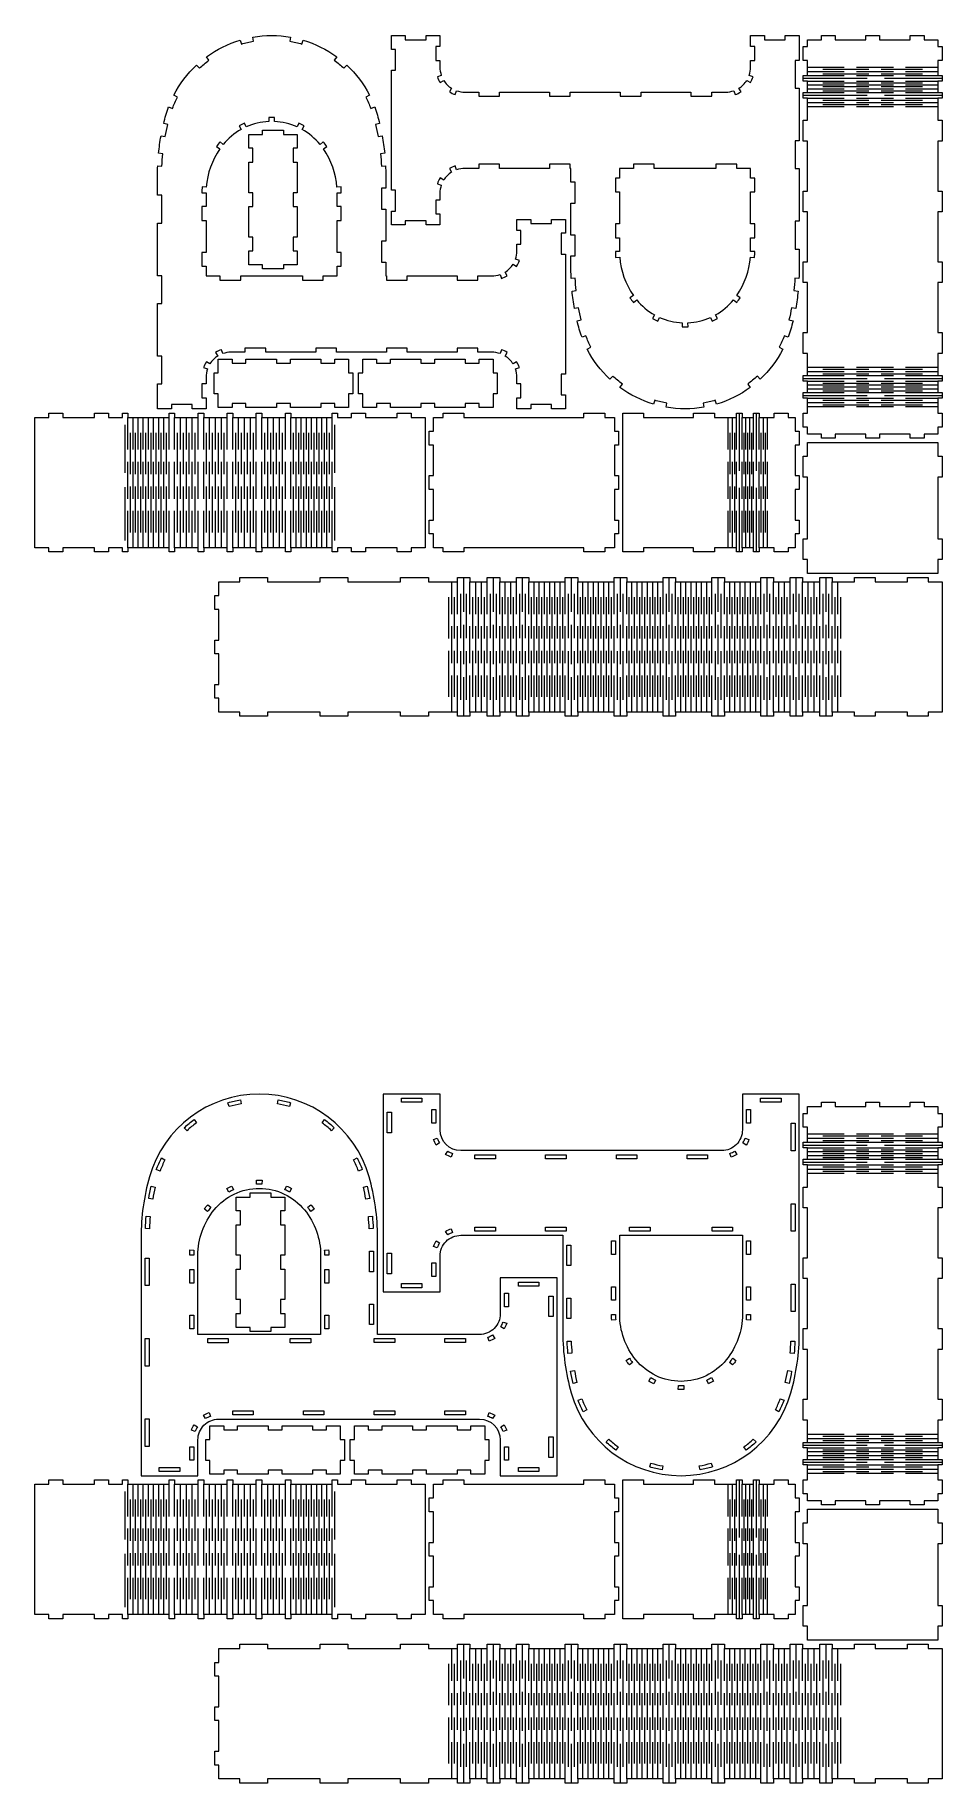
# Model space of a CAD drawing. Header units: millimetres. Extents: x -327 to 327, y -630 to 630.
import ezdxf

# ---------------------------------------------------------------- set-up
doc = ezdxf.new("R2010")
doc.units = ezdxf.units.MM
doc.header["$MEASUREMENT"] = 0
doc.layers.add('Camada 1', color=7, linetype='Continuous')

msp = doc.modelspace()

# ---------------------------------------------------------------- linework, layer by layer
at = {"layer": 'Camada 1', "color": 250, "lineweight": 20}
for points, knots in [([(-58.5951, 401.5731), (-58.5951, 401.5731), (-22.5951, 401.5731), (-22.5951, 401.5731), (-22.5951, 401.5731), (-22.5951, 401.5731), (-22.5951, 404.5731), (-22.5951, 404.5731), (-22.5951, 404.5731), (-22.5951, 404.5731), (-7.5951, 404.5731), (-7.5951, 404.5731), (-7.5951, 404.5731), (-7.5951, 404.5731), (-7.5951, 401.5731), (-7.5951, 401.5731), (-7.5951, 401.5731), (-7.5951, 401.5731), (2.405, 401.5731), (2.405, 401.5731), (2.405, 401.5731), (4.419, 401.5731), (6.4188, 401.2351), (8.321, 400.5731), (8.321, 400.5731), (8.321, 400.5731), (9.307, 403.4064), (9.307, 403.4064), (9.307, 403.4064), (10.7807, 402.8936), (12.1926, 402.2181), (13.5167, 401.3924), (13.5167, 401.3924), (13.5167, 401.3924), (11.9293, 398.8468), (11.9293, 398.8468), (11.9293, 398.8468), (14.2591, 397.3939), (16.2257, 395.4273), (17.6786, 393.0975), (17.6786, 393.0975), (17.6786, 393.0975), (20.2242, 394.6849), (20.2242, 394.6849), (20.2242, 394.6849), (21.0499, 393.3608), (21.7254, 391.9489), (22.2382, 390.4752), (22.2382, 390.4752), (22.2382, 390.4752), (19.4049, 389.4892), (19.4049, 389.4892), (19.4049, 389.4892), (20.0669, 387.587), (20.4049, 385.5872), (20.4049, 383.5731), (20.4049, 383.5731), (20.4049, 383.5731), (20.4049, 378.7877), (20.4049, 378.7877), (20.4049, 378.7877), (20.4049, 378.7877), (23.4049, 378.7877), (23.4049, 378.7877), (23.4049, 378.7877), (23.4049, 378.7877), (23.4049, 368.7877), (23.4049, 368.7877), (23.4049, 368.7877), (23.4049, 368.7877), (20.4049, 368.7877), (20.4049, 368.7877), (20.4049, 368.7877), (20.4049, 368.7877), (20.4049, 360.7831), (20.4049, 360.7831), (20.4049, 360.7831), (20.4049, 360.7831), (30.4049, 360.7831), (30.4049, 360.7831), (30.4049, 360.7831), (30.4049, 360.7831), (30.4049, 363.7831), (30.4049, 363.7831), (30.4049, 363.7831), (30.4049, 363.7831), (45.4049, 363.7831), (45.4049, 363.7831), (45.4049, 363.7831), (45.4049, 363.7831), (45.4049, 360.7831), (45.4049, 360.7831), (45.4049, 360.7831), (45.4049, 360.7831), (55.4049, 360.7831), (55.4049, 360.7831), (55.4049, 360.7831), (55.4049, 360.7831), (55.4049, 370.7831), (55.4049, 370.7831), (55.4049, 370.7831), (55.4049, 370.7831), (52.4049, 370.7831), (52.4049, 370.7831), (52.4049, 370.7831), (52.4049, 370.7831), (52.4049, 385.7831), (52.4049, 385.7831), (52.4049, 385.7831), (52.4049, 385.7831), (55.4049, 385.7831), (55.4049, 385.7831), (55.4049, 385.7831), (55.4049, 385.7831), (55.4049, 472.3631), (55.4049, 472.3631), (55.4049, 472.3631), (55.4049, 472.3631), (52.4049, 472.3631), (52.4049, 472.3631), (52.4049, 472.3631), (52.4049, 472.3631), (52.4049, 487.3631), (52.4049, 487.3631), (52.4049, 487.3631), (52.4049, 487.3631), (55.4049, 487.3631), (55.4049, 487.3631), (55.4049, 487.3631), (55.4049, 487.3631), (55.4049, 497.3631), (55.4049, 497.3631), (55.4049, 497.3631), (55.4049, 497.3631), (45.4049, 497.3631), (45.4049, 497.3631), (45.4049, 497.3631), (45.4049, 497.3631), (45.4049, 494.3631), (45.4049, 494.3631), (45.4049, 494.3631), (45.4049, 494.3631), (30.4049, 494.3631), (30.4049, 494.3631), (30.4049, 494.3631), (30.4049, 494.3631), (30.4049, 497.3631), (30.4049, 497.3631), (30.4049, 497.3631), (30.4049, 497.3631), (20.4049, 497.3631), (20.4049, 497.3631), (20.4049, 497.3631), (20.4049, 497.3631), (20.4049, 489.3631), (20.4049, 489.3631), (20.4049, 489.3631), (20.4049, 489.3631), (23.4049, 489.3631), (23.4049, 489.3631), (23.4049, 489.3631), (23.4049, 489.3631), (23.4049, 479.3631), (23.4049, 479.3631), (23.4049, 479.3631), (23.4049, 479.3631), (20.4049, 479.3631), (20.4049, 479.3631), (20.4049, 479.3631), (20.4049, 479.3631), (20.4049, 474.5731), (20.4049, 474.5731), (20.4049, 474.5731), (20.4049, 472.5605), (20.0674, 470.5621), (19.4063, 468.6611), (19.4063, 468.6611), (19.4063, 468.6611), (22.2382, 467.6756), (22.2382, 467.6756), (22.2382, 467.6756), (21.7254, 466.2019), (21.0499, 464.79), (20.2242, 463.4659), (20.2242, 463.4659), (20.2242, 463.4659), (17.6807, 465.052), (17.6807, 465.052), (17.6807, 465.052), (16.2281, 462.7214), (14.2614, 460.7541), (11.9314, 459.3007), (11.9314, 459.3007), (11.9314, 459.3007), (13.5167, 456.7584), (13.5167, 456.7584), (13.5167, 456.7584), (12.1926, 455.9327), (10.7807, 455.2572), (9.307, 454.7444), (9.307, 454.7444), (9.307, 454.7444), (8.3224, 457.5736), (8.3224, 457.5736), (8.3224, 457.5736), (6.4198, 456.9113), (4.4195, 456.5731), (2.4049, 456.5731), (2.4049, 456.5731), (2.4049, 456.5731), (-7.5951, 456.5731), (-7.5951, 456.5731), (-7.5951, 456.5731), (-7.5951, 456.5731), (-7.5951, 453.5777), (-7.5951, 453.5777), (-7.5951, 453.5777), (-7.5951, 453.5777), (-22.5951, 453.5777), (-22.5951, 453.5777), (-22.5951, 453.5777), (-22.5951, 453.5777), (-22.5951, 456.5731), (-22.5951, 456.5731), (-22.5951, 456.5731), (-22.5951, 456.5731), (-58.5951, 456.5731), (-58.5951, 456.5731), (-58.5951, 456.5731), (-58.5951, 456.5731), (-58.5951, 453.5777), (-58.5951, 453.5777), (-58.5951, 453.5777), (-58.5951, 453.5777), (-73.5951, 453.5777), (-73.5951, 453.5777), (-73.5951, 453.5777), (-73.5951, 453.5777), (-73.5951, 456.5731), (-73.5951, 456.5731), (-73.5951, 456.5731), (-73.5951, 456.5731), (-74.0951, 456.5731), (-74.0951, 456.5731), (-74.0951, 456.5731), (-74.0951, 456.5731), (-74.0951, 466.5731), (-74.0951, 466.5731), (-74.0951, 466.5731), (-74.0951, 466.5731), (-77.0951, 466.5731), (-77.0951, 466.5731), (-77.0951, 466.5731), (-77.0951, 466.5731), (-77.0951, 481.5731), (-77.0951, 481.5731), (-77.0951, 481.5731), (-77.0951, 481.5731), (-74.0951, 481.5731), (-74.0951, 481.5731), (-74.0951, 481.5731), (-74.0951, 481.5731), (-74.0951, 504.7196), (-74.0951, 504.7196), (-74.0951, 504.7196), (-74.0951, 504.7196), (-77.0951, 504.7196), (-77.0951, 504.7196), (-77.0951, 504.7196), (-77.0951, 504.7196), (-77.0951, 519.7196), (-77.0951, 519.7196), (-77.0951, 519.7196), (-77.0951, 519.7196), (-74.0951, 519.7196), (-74.0951, 519.7196), (-74.0951, 519.7196), (-74.0951, 519.7196), (-74.0951, 529.7196), (-74.0951, 529.7196), (-74.0951, 529.7196), (-74.0951, 531.7593), (-74.1354, 533.7987), (-74.2159, 535.8368), (-74.2159, 535.8368), (-74.2159, 535.8368), (-77.2135, 535.7184), (-77.2135, 535.7184), (-77.2135, 535.7184), (-77.3319, 538.7167), (-77.5391, 541.7109), (-77.8348, 544.6969), (-77.8348, 544.6969), (-77.8348, 544.6969), (-74.8494, 544.9926), (-74.8494, 544.9926), (-74.8494, 544.9926), (-75.2657, 549.1967), (-75.8537, 553.3822), (-76.6119, 557.5383), (-76.6119, 557.5383), (-76.6119, 557.5383), (-79.5632, 556.9999), (-79.5632, 556.9999), (-79.5632, 556.9999), (-80.1018, 559.9518), (-80.7276, 562.8872), (-81.4399, 565.802), (-81.4399, 565.802), (-81.4399, 565.802), (-78.5257, 566.5142), (-78.5257, 566.5142), (-78.5257, 566.5142), (-79.0098, 568.4956), (-79.5331, 570.4672), (-80.0951, 572.4279), (-80.0951, 572.4279), (-80.6681, 574.4268), (-81.3194, 576.4024), (-82.0476, 578.3502), (-82.0476, 578.3502), (-82.0476, 578.3502), (-84.8576, 577.2996), (-84.8576, 577.2996), (-84.8576, 577.2996), (-85.9092, 580.1121), (-87.1257, 582.86), (-88.501, 585.5292), (-88.501, 585.5292), (-88.501, 585.5292), (-85.8342, 586.9032), (-85.8342, 586.9032), (-85.8342, 586.9032), (-90.0058, 594.9993), (-95.5405, 602.3165), (-102.1956, 608.534), (-102.1956, 608.534), (-102.1956, 608.534), (-104.2436, 606.3418), (-104.2436, 606.3418), (-104.2436, 606.3418), (-106.4377, 608.3916), (-108.7508, 610.3101), (-111.171, 612.0874), (-111.171, 612.0874), (-111.171, 612.0874), (-109.3953, 614.5054), (-109.3953, 614.5054), (-109.3953, 614.5054), (-116.7361, 619.8962), (-124.9506, 623.9825), (-133.6784, 626.585), (-133.6784, 626.585), (-133.6784, 626.585), (-134.5357, 623.7101), (-134.5357, 623.7101), (-134.5357, 623.7101), (-137.4131, 624.5682), (-140.3386, 625.2556), (-143.297, 625.769), (-143.297, 625.769), (-143.297, 625.769), (-142.7841, 628.7248), (-142.7841, 628.7248), (-142.7841, 628.7248), (-151.7575, 630.2818), (-160.932, 630.2819), (-169.9059, 628.7248), (-169.9059, 628.7248), (-169.9059, 628.7248), (-169.393, 625.769), (-169.393, 625.769), (-169.393, 625.769), (-172.3514, 625.2556), (-175.2769, 624.5682), (-178.1543, 623.7101), (-178.1543, 623.7101), (-178.1543, 623.7101), (-179.0116, 626.585), (-179.0116, 626.585), (-179.0116, 626.585), (-187.7394, 623.9825), (-195.9539, 619.8962), (-203.2947, 614.5054), (-203.2947, 614.5054), (-203.2947, 614.5054), (-201.519, 612.0874), (-201.519, 612.0874), (-201.519, 612.0874), (-203.9392, 610.3101), (-206.2523, 608.3916), (-208.4464, 606.3418), (-208.4464, 606.3418), (-208.4464, 606.3418), (-210.4944, 608.534), (-210.4944, 608.534), (-210.4944, 608.534), (-217.1496, 602.3165), (-222.6843, 594.9993), (-226.8559, 586.9032), (-226.8559, 586.9032), (-226.8559, 586.9032), (-224.1891, 585.5292), (-224.1891, 585.5292), (-224.1891, 585.5292), (-225.5644, 582.86), (-226.7809, 580.1121), (-227.8325, 577.2996), (-227.8325, 577.2996), (-227.8325, 577.2996), (-230.6425, 578.3502), (-230.6425, 578.3502), (-230.6425, 578.3502), (-231.3707, 576.4024), (-232.022, 574.4268), (-232.595, 572.4279), (-232.595, 572.4279), (-233.157, 570.4672), (-233.6803, 568.4956), (-234.1644, 566.5142), (-234.1644, 566.5142), (-234.1644, 566.5142), (-231.2502, 565.802), (-231.2502, 565.802), (-231.2502, 565.802), (-231.9625, 562.8872), (-232.5883, 559.9518), (-233.1269, 556.9999), (-233.1269, 556.9999), (-233.1269, 556.9999), (-236.0782, 557.5383), (-236.0782, 557.5383), (-236.0782, 557.5383), (-236.8364, 553.3822), (-237.4244, 549.1967), (-237.8407, 544.9926), (-237.8407, 544.9926), (-237.8407, 544.9926), (-234.8553, 544.6969), (-234.8553, 544.6969), (-234.8553, 544.6969), (-235.151, 541.7109), (-235.3582, 538.7167), (-235.4766, 535.7184), (-235.4766, 535.7184), (-235.4766, 535.7184), (-238.4742, 535.8368), (-238.4742, 535.8368), (-238.4742, 535.8368), (-238.5547, 533.7987), (-238.595, 531.7593), (-238.595, 529.7196), (-238.595, 529.7196), (-238.595, 529.7196), (-238.595, 514.7196), (-238.595, 514.7196), (-238.595, 514.7196), (-238.595, 514.7196), (-235.595, 514.7196), (-235.595, 514.7196), (-235.595, 514.7196), (-235.595, 514.7196), (-235.595, 494.7197), (-235.595, 494.7197), (-235.595, 494.7197), (-235.595, 494.7197), (-238.595, 494.7197), (-238.595, 494.7197), (-238.595, 494.7197), (-238.595, 494.7197), (-238.595, 456.7514), (-238.595, 456.7514), (-238.595, 456.7514), (-238.595, 456.7514), (-235.595, 456.7514), (-235.595, 456.7514), (-235.595, 456.7514), (-235.595, 456.7514), (-235.595, 436.7514), (-235.595, 436.7514), (-235.595, 436.7514), (-235.595, 436.7514), (-238.595, 436.7514), (-238.595, 436.7514), (-238.595, 436.7514), (-238.595, 436.7514), (-238.595, 398.7831), (-238.595, 398.7831), (-238.595, 398.7831), (-238.595, 398.7831), (-235.595, 398.7831), (-235.595, 398.7831), (-235.595, 398.7831), (-235.595, 398.7831), (-235.595, 378.7831), (-235.595, 378.7831), (-235.595, 378.7831), (-235.595, 378.7831), (-238.595, 378.7831), (-238.595, 378.7831), (-238.595, 378.7831), (-238.595, 378.7831), (-238.595, 360.7831), (-238.595, 360.7831), (-238.595, 360.7831), (-238.595, 360.7831), (-228.595, 360.7831), (-228.595, 360.7831), (-228.595, 360.7831), (-228.595, 360.7831), (-228.595, 363.7831), (-228.595, 363.7831), (-228.595, 363.7831), (-228.595, 363.7831), (-213.595, 363.7831), (-213.595, 363.7831), (-213.595, 363.7831), (-213.595, 363.7831), (-213.595, 360.7831), (-213.595, 360.7831), (-213.595, 360.7831), (-213.595, 360.7831), (-203.595, 360.7831), (-203.595, 360.7831), (-203.595, 360.7831), (-203.595, 360.7831), (-203.595, 368.7877), (-203.595, 368.7877), (-203.595, 368.7877), (-203.595, 368.7877), (-206.595, 368.7877), (-206.595, 368.7877), (-206.595, 368.7877), (-206.595, 368.7877), (-206.595, 378.7877), (-206.595, 378.7877), (-206.595, 378.7877), (-206.595, 378.7877), (-203.595, 378.7877), (-203.595, 378.7877), (-203.595, 378.7877), (-203.595, 378.7877), (-203.595, 383.5731), (-203.595, 383.5731), (-203.595, 383.5731), (-203.595, 385.5872), (-203.257, 387.587), (-202.595, 389.4892), (-202.595, 389.4892), (-202.595, 389.4892), (-205.4283, 390.4752), (-205.4283, 390.4752), (-205.4283, 390.4752), (-204.9155, 391.9489), (-204.24, 393.3608), (-203.4143, 394.6849), (-203.4143, 394.6849), (-203.4143, 394.6849), (-200.8687, 393.0975), (-200.8687, 393.0975), (-200.8687, 393.0975), (-199.4158, 395.4273), (-197.4492, 397.3939), (-195.1194, 398.8468), (-195.1194, 398.8468), (-195.1194, 398.8468), (-196.7068, 401.3924), (-196.7068, 401.3924), (-196.7068, 401.3924), (-195.3827, 402.2181), (-193.9708, 402.8936), (-192.4971, 403.4064), (-192.4971, 403.4064), (-192.4971, 403.4064), (-191.5111, 400.5731), (-191.5111, 400.5731), (-191.5111, 400.5731), (-189.6089, 401.2351), (-187.6091, 401.5731), (-185.595, 401.5731), (-185.595, 401.5731), (-185.595, 401.5731), (-175.595, 401.5731), (-175.595, 401.5731), (-175.595, 401.5731), (-175.595, 401.5731), (-175.595, 404.5731), (-175.595, 404.5731), (-175.595, 404.5731), (-175.595, 404.5731), (-160.595, 404.5731), (-160.595, 404.5731), (-160.595, 404.5731), (-160.595, 404.5731), (-160.595, 401.5731), (-160.595, 401.5731), (-160.595, 401.5731), (-160.595, 401.5731), (-124.595, 401.5731), (-124.595, 401.5731), (-124.595, 401.5731), (-124.595, 401.5731), (-124.595, 404.5731), (-124.595, 404.5731), (-124.595, 404.5731), (-124.595, 404.5731), (-109.595, 404.5731), (-109.595, 404.5731), (-109.595, 404.5731), (-109.595, 404.5731), (-109.595, 401.5731), (-109.595, 401.5731), (-109.595, 401.5731), (-109.595, 401.5731), (-73.5951, 401.5731), (-73.5951, 401.5731), (-73.5951, 401.5731), (-73.5951, 401.5731), (-73.5951, 404.5731), (-73.5951, 404.5731), (-73.5951, 404.5731), (-73.5951, 404.5731), (-58.5951, 404.5731), (-58.5951, 404.5731), (-58.5951, 404.5731), (-58.5951, 404.5731), (-58.5951, 401.5731), (-58.5951, 401.5731)], [0, 0, 0, 0, 0.006329114, 0.006329114, 0.006329114, 0.006329114, 0.012658228, 0.012658228, 0.012658228, 0.012658228, 0.018987342, 0.018987342, 0.018987342, 0.018987342, 0.025316456, 0.025316456, 0.025316456, 0.025316456, 0.03164557, 0.03164557, 0.03164557, 0.03164557, 0.037974684, 0.037974684, 0.037974684, 0.037974684, 0.044303797, 0.044303797, 0.044303797, 0.044303797, 0.050632911, 0.050632911, 0.050632911, 0.050632911, 0.056962025, 0.056962025, 0.056962025, 0.056962025, 0.063291139, 0.063291139, 0.063291139, 0.063291139, 0.069620253, 0.069620253, 0.069620253, 0.069620253, 0.075949367, 0.075949367, 0.075949367, 0.075949367, 0.082278481, 0.082278481, 0.082278481, 0.082278481, 0.088607595, 0.088607595, 0.088607595, 0.088607595, 0.094936709, 0.094936709, 0.094936709, 0.094936709, 0.101265823, 0.101265823, 0.101265823, 0.101265823, 0.107594937, 0.107594937, 0.107594937, 0.107594937, 0.113924051, 0.113924051, 0.113924051, 0.113924051, 0.120253165, 0.120253165, 0.120253165, 0.120253165, 0.126582278, 0.126582278, 0.126582278, 0.126582278, 0.132911392, 0.132911392, 0.132911392, 0.132911392, 0.139240506, 0.139240506, 0.139240506, 0.139240506, 0.14556962, 0.14556962, 0.14556962, 0.14556962, 0.151898734, 0.151898734, 0.151898734, 0.151898734, 0.158227848, 0.158227848, 0.158227848, 0.158227848, 0.164556962, 0.164556962, 0.164556962, 0.164556962, 0.170886076, 0.170886076, 0.170886076, 0.170886076, 0.17721519, 0.17721519, 0.17721519, 0.17721519, 0.183544304, 0.183544304, 0.183544304, 0.183544304, 0.189873418, 0.189873418, 0.189873418, 0.189873418, 0.196202532, 0.196202532, 0.196202532, 0.196202532, 0.202531646, 0.202531646, 0.202531646, 0.202531646, 0.208860759, 0.208860759, 0.208860759, 0.208860759, 0.215189873, 0.215189873, 0.215189873, 0.215189873, 0.221518987, 0.221518987, 0.221518987, 0.221518987, 0.227848101, 0.227848101, 0.227848101, 0.227848101, 0.234177215, 0.234177215, 0.234177215, 0.234177215, 0.240506329, 0.240506329, 0.240506329, 0.240506329, 0.246835443, 0.246835443, 0.246835443, 0.246835443, 0.253164557, 0.253164557, 0.253164557, 0.253164557, 0.259493671, 0.259493671, 0.259493671, 0.259493671, 0.265822785, 0.265822785, 0.265822785, 0.265822785, 0.272151899, 0.272151899, 0.272151899, 0.272151899, 0.278481013, 0.278481013, 0.278481013, 0.278481013, 0.284810127, 0.284810127, 0.284810127, 0.284810127, 0.291139241, 0.291139241, 0.291139241, 0.291139241, 0.297468354, 0.297468354, 0.297468354, 0.297468354, 0.303797468, 0.303797468, 0.303797468, 0.303797468, 0.310126582, 0.310126582, 0.310126582, 0.310126582, 0.316455696, 0.316455696, 0.316455696, 0.316455696, 0.32278481, 0.32278481, 0.32278481, 0.32278481, 0.329113924, 0.329113924, 0.329113924, 0.329113924, 0.335443038, 0.335443038, 0.335443038, 0.335443038, 0.341772152, 0.341772152, 0.341772152, 0.341772152, 0.348101266, 0.348101266, 0.348101266, 0.348101266, 0.35443038, 0.35443038, 0.35443038, 0.35443038, 0.360759494, 0.360759494, 0.360759494, 0.360759494, 0.367088608, 0.367088608, 0.367088608, 0.367088608, 0.373417722, 0.373417722, 0.373417722, 0.373417722, 0.379746835, 0.379746835, 0.379746835, 0.379746835, 0.386075949, 0.386075949, 0.386075949, 0.386075949, 0.392405063, 0.392405063, 0.392405063, 0.392405063, 0.398734177, 0.398734177, 0.398734177, 0.398734177, 0.405063291, 0.405063291, 0.405063291, 0.405063291, 0.411392405, 0.411392405, 0.411392405, 0.411392405, 0.417721519, 0.417721519, 0.417721519, 0.417721519, 0.424050633, 0.424050633, 0.424050633, 0.424050633, 0.430379747, 0.430379747, 0.430379747, 0.430379747, 0.436708861, 0.436708861, 0.436708861, 0.436708861, 0.443037975, 0.443037975, 0.443037975, 0.443037975, 0.449367089, 0.449367089, 0.449367089, 0.449367089, 0.455696203, 0.455696203, 0.455696203, 0.455696203, 0.462025316, 0.462025316, 0.462025316, 0.462025316, 0.46835443, 0.46835443, 0.46835443, 0.46835443, 0.474683544, 0.474683544, 0.474683544, 0.474683544, 0.481012658, 0.481012658, 0.481012658, 0.481012658, 0.487341772, 0.487341772, 0.487341772, 0.487341772, 0.493670886, 0.493670886, 0.493670886, 0.493670886, 0.5, 0.5, 0.5, 0.5, 0.506329114, 0.506329114, 0.506329114, 0.506329114, 0.512658228, 0.512658228, 0.512658228, 0.512658228, 0.518987342, 0.518987342, 0.518987342, 0.518987342, 0.525316456, 0.525316456, 0.525316456, 0.525316456, 0.53164557, 0.53164557, 0.53164557, 0.53164557, 0.537974684, 0.537974684, 0.537974684, 0.537974684, 0.544303797, 0.544303797, 0.544303797, 0.544303797, 0.550632911, 0.550632911, 0.550632911, 0.550632911, 0.556962025, 0.556962025, 0.556962025, 0.556962025, 0.563291139, 0.563291139, 0.563291139, 0.563291139, 0.569620253, 0.569620253, 0.569620253, 0.569620253, 0.575949367, 0.575949367, 0.575949367, 0.575949367, 0.582278481, 0.582278481, 0.582278481, 0.582278481, 0.588607595, 0.588607595, 0.588607595, 0.588607595, 0.594936709, 0.594936709, 0.594936709, 0.594936709, 0.601265823, 0.601265823, 0.601265823, 0.601265823, 0.607594937, 0.607594937, 0.607594937, 0.607594937, 0.613924051, 0.613924051, 0.613924051, 0.613924051, 0.620253165, 0.620253165, 0.620253165, 0.620253165, 0.626582278, 0.626582278, 0.626582278, 0.626582278, 0.632911392, 0.632911392, 0.632911392, 0.632911392, 0.639240506, 0.639240506, 0.639240506, 0.639240506, 0.64556962, 0.64556962, 0.64556962, 0.64556962, 0.651898734, 0.651898734, 0.651898734, 0.651898734, 0.658227848, 0.658227848, 0.658227848, 0.658227848, 0.664556962, 0.664556962, 0.664556962, 0.664556962, 0.670886076, 0.670886076, 0.670886076, 0.670886076, 0.67721519, 0.67721519, 0.67721519, 0.67721519, 0.683544304, 0.683544304, 0.683544304, 0.683544304, 0.689873418, 0.689873418, 0.689873418, 0.689873418, 0.696202532, 0.696202532, 0.696202532, 0.696202532, 0.702531646, 0.702531646, 0.702531646, 0.702531646, 0.708860759, 0.708860759, 0.708860759, 0.708860759, 0.715189873, 0.715189873, 0.715189873, 0.715189873, 0.721518987, 0.721518987, 0.721518987, 0.721518987, 0.727848101, 0.727848101, 0.727848101, 0.727848101, 0.734177215, 0.734177215, 0.734177215, 0.734177215, 0.740506329, 0.740506329, 0.740506329, 0.740506329, 0.746835443, 0.746835443, 0.746835443, 0.746835443, 0.753164557, 0.753164557, 0.753164557, 0.753164557, 0.759493671, 0.759493671, 0.759493671, 0.759493671, 0.765822785, 0.765822785, 0.765822785, 0.765822785, 0.772151899, 0.772151899, 0.772151899, 0.772151899, 0.778481013, 0.778481013, 0.778481013, 0.778481013, 0.784810127, 0.784810127, 0.784810127, 0.784810127, 0.791139241, 0.791139241, 0.791139241, 0.791139241, 0.797468354, 0.797468354, 0.797468354, 0.797468354, 0.803797468, 0.803797468, 0.803797468, 0.803797468, 0.810126582, 0.810126582, 0.810126582, 0.810126582, 0.816455696, 0.816455696, 0.816455696, 0.816455696, 0.82278481, 0.82278481, 0.82278481, 0.82278481, 0.829113924, 0.829113924, 0.829113924, 0.829113924, 0.835443038, 0.835443038, 0.835443038, 0.835443038, 0.841772152, 0.841772152, 0.841772152, 0.841772152, 0.848101266, 0.848101266, 0.848101266, 0.848101266, 0.85443038, 0.85443038, 0.85443038, 0.85443038, 0.860759494, 0.860759494, 0.860759494, 0.860759494, 0.867088608, 0.867088608, 0.867088608, 0.867088608, 0.873417722, 0.873417722, 0.873417722, 0.873417722, 0.879746835, 0.879746835, 0.879746835, 0.879746835, 0.886075949, 0.886075949, 0.886075949, 0.886075949, 0.892405063, 0.892405063, 0.892405063, 0.892405063, 0.898734177, 0.898734177, 0.898734177, 0.898734177, 0.905063291, 0.905063291, 0.905063291, 0.905063291, 0.911392405, 0.911392405, 0.911392405, 0.911392405, 0.917721519, 0.917721519, 0.917721519, 0.917721519, 0.924050633, 0.924050633, 0.924050633, 0.924050633, 0.930379747, 0.930379747, 0.930379747, 0.930379747, 0.936708861, 0.936708861, 0.936708861, 0.936708861, 0.943037975, 0.943037975, 0.943037975, 0.943037975, 0.949367089, 0.949367089, 0.949367089, 0.949367089, 0.955696203, 0.955696203, 0.955696203, 0.955696203, 0.962025316, 0.962025316, 0.962025316, 0.962025316, 0.96835443, 0.96835443, 0.96835443, 0.96835443, 0.974683544, 0.974683544, 0.974683544, 0.974683544, 0.981012658, 0.981012658, 0.981012658, 0.981012658, 0.987341772, 0.987341772, 0.987341772, 0.987341772, 1, 1, 1, 1]), ([(43.9644, 589.0939), (43.9644, 589.0939), (7.9644, 589.0939), (7.9644, 589.0939), (7.9644, 589.0939), (7.9644, 589.0939), (7.9644, 586.0939), (7.9644, 586.0939), (7.9644, 586.0939), (7.9644, 586.0939), (-7.0356, 586.0939), (-7.0356, 586.0939), (-7.0356, 586.0939), (-7.0356, 586.0939), (-7.0356, 589.0939), (-7.0356, 589.0939), (-7.0356, 589.0939), (-7.0356, 589.0939), (-17.0357, 589.0939), (-17.0357, 589.0939), (-17.0357, 589.0939), (-19.0497, 589.0939), (-21.0495, 589.4319), (-22.9517, 590.0939), (-22.9517, 590.0939), (-22.9517, 590.0939), (-23.9377, 587.2606), (-23.9377, 587.2606), (-23.9377, 587.2606), (-25.4114, 587.7734), (-26.8233, 588.4489), (-28.1474, 589.2746), (-28.1474, 589.2746), (-28.1474, 589.2746), (-26.56, 591.8202), (-26.56, 591.8202), (-26.56, 591.8202), (-28.8898, 593.2731), (-30.8564, 595.2397), (-32.3093, 597.5695), (-32.3093, 597.5695), (-32.3093, 597.5695), (-34.8549, 595.9821), (-34.8549, 595.9821), (-34.8549, 595.9821), (-35.6806, 597.3062), (-36.3561, 598.7181), (-36.8689, 600.1918), (-36.8689, 600.1918), (-36.8689, 600.1918), (-34.0356, 601.1778), (-34.0356, 601.1778), (-34.0356, 601.1778), (-34.6976, 603.08), (-35.0356, 605.0798), (-35.0356, 607.0939), (-35.0356, 607.0939), (-35.0356, 607.0939), (-35.0356, 611.8793), (-35.0356, 611.8793), (-35.0356, 611.8793), (-35.0356, 611.8793), (-38.0356, 611.8793), (-38.0356, 611.8793), (-38.0356, 611.8793), (-38.0356, 611.8793), (-38.0356, 621.8793), (-38.0356, 621.8793), (-38.0356, 621.8793), (-38.0356, 621.8793), (-35.0356, 621.8793), (-35.0356, 621.8793), (-35.0356, 621.8793), (-35.0356, 621.8793), (-35.0356, 629.8839), (-35.0356, 629.8839), (-35.0356, 629.8839), (-35.0356, 629.8839), (-45.0356, 629.8839), (-45.0356, 629.8839), (-45.0356, 629.8839), (-45.0356, 629.8839), (-45.0356, 626.8839), (-45.0356, 626.8839), (-45.0356, 626.8839), (-45.0356, 626.8839), (-60.0356, 626.8839), (-60.0356, 626.8839), (-60.0356, 626.8839), (-60.0356, 626.8839), (-60.0356, 629.8839), (-60.0356, 629.8839), (-60.0356, 629.8839), (-60.0356, 629.8839), (-70.0356, 629.8839), (-70.0356, 629.8839), (-70.0356, 629.8839), (-70.0356, 629.8839), (-70.0356, 619.8839), (-70.0356, 619.8839), (-70.0356, 619.8839), (-70.0356, 619.8839), (-67.0356, 619.8839), (-67.0356, 619.8839), (-67.0356, 619.8839), (-67.0356, 619.8839), (-67.0356, 604.8839), (-67.0356, 604.8839), (-67.0356, 604.8839), (-67.0356, 604.8839), (-70.0356, 604.8839), (-70.0356, 604.8839), (-70.0356, 604.8839), (-70.0356, 604.8839), (-70.0356, 518.3039), (-70.0356, 518.3039), (-70.0356, 518.3039), (-70.0356, 518.3039), (-67.0356, 518.3039), (-67.0356, 518.3039), (-67.0356, 518.3039), (-67.0356, 518.3039), (-67.0356, 503.3039), (-67.0356, 503.3039), (-67.0356, 503.3039), (-67.0356, 503.3039), (-70.0356, 503.3039), (-70.0356, 503.3039), (-70.0356, 503.3039), (-70.0356, 503.3039), (-70.0356, 493.3039), (-70.0356, 493.3039), (-70.0356, 493.3039), (-70.0356, 493.3039), (-60.0356, 493.3039), (-60.0356, 493.3039), (-60.0356, 493.3039), (-60.0356, 493.3039), (-60.0356, 496.3039), (-60.0356, 496.3039), (-60.0356, 496.3039), (-60.0356, 496.3039), (-45.0356, 496.3039), (-45.0356, 496.3039), (-45.0356, 496.3039), (-45.0356, 496.3039), (-45.0356, 493.3039), (-45.0356, 493.3039), (-45.0356, 493.3039), (-45.0356, 493.3039), (-35.0356, 493.3039), (-35.0356, 493.3039), (-35.0356, 493.3039), (-35.0356, 493.3039), (-35.0356, 501.3039), (-35.0356, 501.3039), (-35.0356, 501.3039), (-35.0356, 501.3039), (-38.0356, 501.3039), (-38.0356, 501.3039), (-38.0356, 501.3039), (-38.0356, 501.3039), (-38.0356, 511.3039), (-38.0356, 511.3039), (-38.0356, 511.3039), (-38.0356, 511.3039), (-35.0356, 511.3039), (-35.0356, 511.3039), (-35.0356, 511.3039), (-35.0356, 511.3039), (-35.0356, 516.0939), (-35.0356, 516.0939), (-35.0356, 516.0939), (-35.0356, 518.1065), (-34.6981, 520.1049), (-34.037, 522.0059), (-34.037, 522.0059), (-34.037, 522.0059), (-36.8689, 522.9914), (-36.8689, 522.9914), (-36.8689, 522.9914), (-36.3561, 524.4651), (-35.6806, 525.877), (-34.8549, 527.2011), (-34.8549, 527.2011), (-34.8549, 527.2011), (-32.3114, 525.615), (-32.3114, 525.615), (-32.3114, 525.615), (-30.8588, 527.9456), (-28.8921, 529.9129), (-26.5621, 531.3663), (-26.5621, 531.3663), (-26.5621, 531.3663), (-28.1474, 533.9086), (-28.1474, 533.9086), (-28.1474, 533.9086), (-26.8233, 534.7343), (-25.4114, 535.4098), (-23.9377, 535.9226), (-23.9377, 535.9226), (-23.9377, 535.9226), (-22.9531, 533.0934), (-22.9531, 533.0934), (-22.9531, 533.0934), (-21.0505, 533.7557), (-19.0502, 534.0939), (-17.0356, 534.0939), (-17.0356, 534.0939), (-17.0356, 534.0939), (-7.0356, 534.0939), (-7.0356, 534.0939), (-7.0356, 534.0939), (-7.0356, 534.0939), (-7.0356, 537.0893), (-7.0356, 537.0893), (-7.0356, 537.0893), (-7.0356, 537.0893), (7.9644, 537.0893), (7.9644, 537.0893), (7.9644, 537.0893), (7.9644, 537.0893), (7.9644, 534.0939), (7.9644, 534.0939), (7.9644, 534.0939), (7.9644, 534.0939), (43.9644, 534.0939), (43.9644, 534.0939), (43.9644, 534.0939), (43.9644, 534.0939), (43.9644, 537.0893), (43.9644, 537.0893), (43.9644, 537.0893), (43.9644, 537.0893), (58.9644, 537.0893), (58.9644, 537.0893), (58.9644, 537.0893), (58.9644, 537.0893), (58.9644, 534.0939), (58.9644, 534.0939), (58.9644, 534.0939), (58.9644, 534.0939), (59.4644, 534.0939), (59.4644, 534.0939), (59.4644, 534.0939), (59.4644, 534.0939), (59.4644, 524.0939), (59.4644, 524.0939), (59.4644, 524.0939), (59.4644, 524.0939), (62.4644, 524.0939), (62.4644, 524.0939), (62.4644, 524.0939), (62.4644, 524.0939), (62.4644, 509.0939), (62.4644, 509.0939), (62.4644, 509.0939), (62.4644, 509.0939), (59.4644, 509.0939), (59.4644, 509.0939), (59.4644, 509.0939), (59.4644, 509.0939), (59.4644, 485.9474), (59.4644, 485.9474), (59.4644, 485.9474), (59.4644, 485.9474), (62.4644, 485.9474), (62.4644, 485.9474), (62.4644, 485.9474), (62.4644, 485.9474), (62.4644, 470.9474), (62.4644, 470.9474), (62.4644, 470.9474), (62.4644, 470.9474), (59.4644, 470.9474), (59.4644, 470.9474), (59.4644, 470.9474), (59.4644, 470.9474), (59.4644, 460.9474), (59.4644, 460.9474), (59.4644, 460.9474), (59.4644, 458.9077), (59.5047, 456.8683), (59.5852, 454.8302), (59.5852, 454.8302), (59.5852, 454.8302), (62.5828, 454.9486), (62.5828, 454.9486), (62.5828, 454.9486), (62.7012, 451.9503), (62.9084, 448.9561), (63.2041, 445.9701), (63.2041, 445.9701), (63.2041, 445.9701), (60.2187, 445.6744), (60.2187, 445.6744), (60.2187, 445.6744), (60.635, 441.4703), (61.223, 437.2848), (61.9812, 433.1287), (61.9812, 433.1287), (61.9812, 433.1287), (64.9325, 433.6671), (64.9325, 433.6671), (64.9325, 433.6671), (65.4711, 430.7152), (66.0969, 427.7798), (66.8092, 424.865), (66.8092, 424.865), (66.8092, 424.865), (63.895, 424.1528), (63.895, 424.1528), (63.895, 424.1528), (64.3791, 422.1714), (64.9024, 420.1998), (65.4644, 418.2391), (65.4644, 418.2391), (66.0374, 416.2402), (66.6887, 414.2646), (67.4169, 412.3168), (67.4169, 412.3168), (67.4169, 412.3168), (70.2269, 413.3674), (70.2269, 413.3674), (70.2269, 413.3674), (71.2785, 410.5549), (72.495, 407.807), (73.8703, 405.1378), (73.8703, 405.1378), (73.8703, 405.1378), (71.2035, 403.7638), (71.2035, 403.7638), (71.2035, 403.7638), (75.3751, 395.6677), (80.9098, 388.3505), (87.5649, 382.133), (87.5649, 382.133), (87.5649, 382.133), (89.6129, 384.3252), (89.6129, 384.3252), (89.6129, 384.3252), (91.807, 382.2754), (94.1201, 380.3569), (96.5403, 378.5796), (96.5403, 378.5796), (96.5403, 378.5796), (94.7646, 376.1616), (94.7646, 376.1616), (94.7646, 376.1616), (102.1054, 370.7708), (110.3199, 366.6845), (119.0477, 364.082), (119.0477, 364.082), (119.0477, 364.082), (119.905, 366.9569), (119.905, 366.9569), (119.905, 366.9569), (122.7824, 366.0988), (125.7079, 365.4114), (128.6663, 364.898), (128.6663, 364.898), (128.6663, 364.898), (128.1534, 361.9422), (128.1534, 361.9422), (128.1534, 361.9422), (137.1268, 360.3852), (146.3013, 360.3851), (155.2752, 361.9422), (155.2752, 361.9422), (155.2752, 361.9422), (154.7623, 364.898), (154.7623, 364.898), (154.7623, 364.898), (157.7207, 365.4114), (160.6462, 366.0988), (163.5236, 366.9569), (163.5236, 366.9569), (163.5236, 366.9569), (164.3809, 364.082), (164.3809, 364.082), (164.3809, 364.082), (173.1087, 366.6845), (181.3232, 370.7708), (188.664, 376.1616), (188.664, 376.1616), (188.664, 376.1616), (186.8883, 378.5796), (186.8883, 378.5796), (186.8883, 378.5796), (189.3085, 380.3569), (191.6216, 382.2754), (193.8157, 384.3252), (193.8157, 384.3252), (193.8157, 384.3252), (195.8637, 382.133), (195.8637, 382.133), (195.8637, 382.133), (202.5189, 388.3505), (208.0536, 395.6677), (212.2252, 403.7638), (212.2252, 403.7638), (212.2252, 403.7638), (209.5584, 405.1378), (209.5584, 405.1378), (209.5584, 405.1378), (210.9337, 407.807), (212.1502, 410.5549), (213.2018, 413.3674), (213.2018, 413.3674), (213.2018, 413.3674), (216.0118, 412.3168), (216.0118, 412.3168), (216.0118, 412.3168), (216.74, 414.2646), (217.3913, 416.2402), (217.9643, 418.2391), (217.9643, 418.2391), (218.5263, 420.1998), (219.0496, 422.1714), (219.5337, 424.1528), (219.5337, 424.1528), (219.5337, 424.1528), (216.6195, 424.865), (216.6195, 424.865), (216.6195, 424.865), (217.3318, 427.7798), (217.9576, 430.7152), (218.4962, 433.6671), (218.4962, 433.6671), (218.4962, 433.6671), (221.4475, 433.1287), (221.4475, 433.1287), (221.4475, 433.1287), (222.2057, 437.2848), (222.7937, 441.4703), (223.21, 445.6744), (223.21, 445.6744), (223.21, 445.6744), (220.2246, 445.9701), (220.2246, 445.9701), (220.2246, 445.9701), (220.5203, 448.9561), (220.7275, 451.9503), (220.8459, 454.9486), (220.8459, 454.9486), (220.8459, 454.9486), (223.8435, 454.8302), (223.8435, 454.8302), (223.8435, 454.8302), (223.924, 456.8683), (223.9643, 458.9077), (223.9643, 460.9474), (223.9643, 460.9474), (223.9643, 460.9474), (223.9643, 475.9474), (223.9643, 475.9474), (223.9643, 475.9474), (223.9643, 475.9474), (220.9643, 475.9474), (220.9643, 475.9474), (220.9643, 475.9474), (220.9643, 475.9474), (220.9643, 495.9473), (220.9643, 495.9473), (220.9643, 495.9473), (220.9643, 495.9473), (223.9643, 495.9473), (223.9643, 495.9473), (223.9643, 495.9473), (223.9643, 495.9473), (223.9643, 533.9156), (223.9643, 533.9156), (223.9643, 533.9156), (223.9643, 533.9156), (220.9643, 533.9156), (220.9643, 533.9156), (220.9643, 533.9156), (220.9643, 533.9156), (220.9643, 553.9156), (220.9643, 553.9156), (220.9643, 553.9156), (220.9643, 553.9156), (223.9643, 553.9156), (223.9643, 553.9156), (223.9643, 553.9156), (223.9643, 553.9156), (223.9643, 591.8839), (223.9643, 591.8839), (223.9643, 591.8839), (223.9643, 591.8839), (220.9643, 591.8839), (220.9643, 591.8839), (220.9643, 591.8839), (220.9643, 591.8839), (220.9643, 611.8839), (220.9643, 611.8839), (220.9643, 611.8839), (220.9643, 611.8839), (223.9643, 611.8839), (223.9643, 611.8839), (223.9643, 611.8839), (223.9643, 611.8839), (223.9643, 629.8839), (223.9643, 629.8839), (223.9643, 629.8839), (223.9643, 629.8839), (213.9643, 629.8839), (213.9643, 629.8839), (213.9643, 629.8839), (213.9643, 629.8839), (213.9643, 626.8839), (213.9643, 626.8839), (213.9643, 626.8839), (213.9643, 626.8839), (198.9643, 626.8839), (198.9643, 626.8839), (198.9643, 626.8839), (198.9643, 626.8839), (198.9643, 629.8839), (198.9643, 629.8839), (198.9643, 629.8839), (198.9643, 629.8839), (188.9643, 629.8839), (188.9643, 629.8839), (188.9643, 629.8839), (188.9643, 629.8839), (188.9643, 621.8793), (188.9643, 621.8793), (188.9643, 621.8793), (188.9643, 621.8793), (191.9643, 621.8793), (191.9643, 621.8793), (191.9643, 621.8793), (191.9643, 621.8793), (191.9643, 611.8793), (191.9643, 611.8793), (191.9643, 611.8793), (191.9643, 611.8793), (188.9643, 611.8793), (188.9643, 611.8793), (188.9643, 611.8793), (188.9643, 611.8793), (188.9643, 607.0939), (188.9643, 607.0939), (188.9643, 607.0939), (188.9643, 605.0798), (188.6263, 603.08), (187.9643, 601.1778), (187.9643, 601.1778), (187.9643, 601.1778), (190.7976, 600.1918), (190.7976, 600.1918), (190.7976, 600.1918), (190.2848, 598.7181), (189.6093, 597.3062), (188.7836, 595.9821), (188.7836, 595.9821), (188.7836, 595.9821), (186.238, 597.5695), (186.238, 597.5695), (186.238, 597.5695), (184.7851, 595.2397), (182.8185, 593.2731), (180.4887, 591.8202), (180.4887, 591.8202), (180.4887, 591.8202), (182.0761, 589.2746), (182.0761, 589.2746), (182.0761, 589.2746), (180.752, 588.4489), (179.3401, 587.7734), (177.8664, 587.2606), (177.8664, 587.2606), (177.8664, 587.2606), (176.8804, 590.0939), (176.8804, 590.0939), (176.8804, 590.0939), (174.9782, 589.4319), (172.9784, 589.0939), (170.9643, 589.0939), (170.9643, 589.0939), (170.9643, 589.0939), (160.9643, 589.0939), (160.9643, 589.0939), (160.9643, 589.0939), (160.9643, 589.0939), (160.9643, 586.0939), (160.9643, 586.0939), (160.9643, 586.0939), (160.9643, 586.0939), (145.9643, 586.0939), (145.9643, 586.0939), (145.9643, 586.0939), (145.9643, 586.0939), (145.9643, 589.0939), (145.9643, 589.0939), (145.9643, 589.0939), (145.9643, 589.0939), (109.9643, 589.0939), (109.9643, 589.0939), (109.9643, 589.0939), (109.9643, 589.0939), (109.9643, 586.0939), (109.9643, 586.0939), (109.9643, 586.0939), (109.9643, 586.0939), (94.9643, 586.0939), (94.9643, 586.0939), (94.9643, 586.0939), (94.9643, 586.0939), (94.9643, 589.0939), (94.9643, 589.0939), (94.9643, 589.0939), (94.9643, 589.0939), (58.9644, 589.0939), (58.9644, 589.0939), (58.9644, 589.0939), (58.9644, 589.0939), (58.9644, 586.0939), (58.9644, 586.0939), (58.9644, 586.0939), (58.9644, 586.0939), (43.9644, 586.0939), (43.9644, 586.0939), (43.9644, 586.0939), (43.9644, 586.0939), (43.9644, 589.0939), (43.9644, 589.0939)], [0, 0, 0, 0, 0.006329114, 0.006329114, 0.006329114, 0.006329114, 0.012658228, 0.012658228, 0.012658228, 0.012658228, 0.018987342, 0.018987342, 0.018987342, 0.018987342, 0.025316456, 0.025316456, 0.025316456, 0.025316456, 0.03164557, 0.03164557, 0.03164557, 0.03164557, 0.037974684, 0.037974684, 0.037974684, 0.037974684, 0.044303797, 0.044303797, 0.044303797, 0.044303797, 0.050632911, 0.050632911, 0.050632911, 0.050632911, 0.056962025, 0.056962025, 0.056962025, 0.056962025, 0.063291139, 0.063291139, 0.063291139, 0.063291139, 0.069620253, 0.069620253, 0.069620253, 0.069620253, 0.075949367, 0.075949367, 0.075949367, 0.075949367, 0.082278481, 0.082278481, 0.082278481, 0.082278481, 0.088607595, 0.088607595, 0.088607595, 0.088607595, 0.094936709, 0.094936709, 0.094936709, 0.094936709, 0.101265823, 0.101265823, 0.101265823, 0.101265823, 0.107594937, 0.107594937, 0.107594937, 0.107594937, 0.113924051, 0.113924051, 0.113924051, 0.113924051, 0.120253165, 0.120253165, 0.120253165, 0.120253165, 0.126582278, 0.126582278, 0.126582278, 0.126582278, 0.132911392, 0.132911392, 0.132911392, 0.132911392, 0.139240506, 0.139240506, 0.139240506, 0.139240506, 0.14556962, 0.14556962, 0.14556962, 0.14556962, 0.151898734, 0.151898734, 0.151898734, 0.151898734, 0.158227848, 0.158227848, 0.158227848, 0.158227848, 0.164556962, 0.164556962, 0.164556962, 0.164556962, 0.170886076, 0.170886076, 0.170886076, 0.170886076, 0.17721519, 0.17721519, 0.17721519, 0.17721519, 0.183544304, 0.183544304, 0.183544304, 0.183544304, 0.189873418, 0.189873418, 0.189873418, 0.189873418, 0.196202532, 0.196202532, 0.196202532, 0.196202532, 0.202531646, 0.202531646, 0.202531646, 0.202531646, 0.208860759, 0.208860759, 0.208860759, 0.208860759, 0.215189873, 0.215189873, 0.215189873, 0.215189873, 0.221518987, 0.221518987, 0.221518987, 0.221518987, 0.227848101, 0.227848101, 0.227848101, 0.227848101, 0.234177215, 0.234177215, 0.234177215, 0.234177215, 0.240506329, 0.240506329, 0.240506329, 0.240506329, 0.246835443, 0.246835443, 0.246835443, 0.246835443, 0.253164557, 0.253164557, 0.253164557, 0.253164557, 0.259493671, 0.259493671, 0.259493671, 0.259493671, 0.265822785, 0.265822785, 0.265822785, 0.265822785, 0.272151899, 0.272151899, 0.272151899, 0.272151899, 0.278481013, 0.278481013, 0.278481013, 0.278481013, 0.284810127, 0.284810127, 0.284810127, 0.284810127, 0.291139241, 0.291139241, 0.291139241, 0.291139241, 0.297468354, 0.297468354, 0.297468354, 0.297468354, 0.303797468, 0.303797468, 0.303797468, 0.303797468, 0.310126582, 0.310126582, 0.310126582, 0.310126582, 0.316455696, 0.316455696, 0.316455696, 0.316455696, 0.32278481, 0.32278481, 0.32278481, 0.32278481, 0.329113924, 0.329113924, 0.329113924, 0.329113924, 0.335443038, 0.335443038, 0.335443038, 0.335443038, 0.341772152, 0.341772152, 0.341772152, 0.341772152, 0.348101266, 0.348101266, 0.348101266, 0.348101266, 0.35443038, 0.35443038, 0.35443038, 0.35443038, 0.360759494, 0.360759494, 0.360759494, 0.360759494, 0.367088608, 0.367088608, 0.367088608, 0.367088608, 0.373417722, 0.373417722, 0.373417722, 0.373417722, 0.379746835, 0.379746835, 0.379746835, 0.379746835, 0.386075949, 0.386075949, 0.386075949, 0.386075949, 0.392405063, 0.392405063, 0.392405063, 0.392405063, 0.398734177, 0.398734177, 0.398734177, 0.398734177, 0.405063291, 0.405063291, 0.405063291, 0.405063291, 0.411392405, 0.411392405, 0.411392405, 0.411392405, 0.417721519, 0.417721519, 0.417721519, 0.417721519, 0.424050633, 0.424050633, 0.424050633, 0.424050633, 0.430379747, 0.430379747, 0.430379747, 0.430379747, 0.436708861, 0.436708861, 0.436708861, 0.436708861, 0.443037975, 0.443037975, 0.443037975, 0.443037975, 0.449367089, 0.449367089, 0.449367089, 0.449367089, 0.455696203, 0.455696203, 0.455696203, 0.455696203, 0.462025316, 0.462025316, 0.462025316, 0.462025316, 0.46835443, 0.46835443, 0.46835443, 0.46835443, 0.474683544, 0.474683544, 0.474683544, 0.474683544, 0.481012658, 0.481012658, 0.481012658, 0.481012658, 0.487341772, 0.487341772, 0.487341772, 0.487341772, 0.493670886, 0.493670886, 0.493670886, 0.493670886, 0.5, 0.5, 0.5, 0.5, 0.506329114, 0.506329114, 0.506329114, 0.506329114, 0.512658228, 0.512658228, 0.512658228, 0.512658228, 0.518987342, 0.518987342, 0.518987342, 0.518987342, 0.525316456, 0.525316456, 0.525316456, 0.525316456, 0.53164557, 0.53164557, 0.53164557, 0.53164557, 0.537974684, 0.537974684, 0.537974684, 0.537974684, 0.544303797, 0.544303797, 0.544303797, 0.544303797, 0.550632911, 0.550632911, 0.550632911, 0.550632911, 0.556962025, 0.556962025, 0.556962025, 0.556962025, 0.563291139, 0.563291139, 0.563291139, 0.563291139, 0.569620253, 0.569620253, 0.569620253, 0.569620253, 0.575949367, 0.575949367, 0.575949367, 0.575949367, 0.582278481, 0.582278481, 0.582278481, 0.582278481, 0.588607595, 0.588607595, 0.588607595, 0.588607595, 0.594936709, 0.594936709, 0.594936709, 0.594936709, 0.601265823, 0.601265823, 0.601265823, 0.601265823, 0.607594937, 0.607594937, 0.607594937, 0.607594937, 0.613924051, 0.613924051, 0.613924051, 0.613924051, 0.620253165, 0.620253165, 0.620253165, 0.620253165, 0.626582278, 0.626582278, 0.626582278, 0.626582278, 0.632911392, 0.632911392, 0.632911392, 0.632911392, 0.639240506, 0.639240506, 0.639240506, 0.639240506, 0.64556962, 0.64556962, 0.64556962, 0.64556962, 0.651898734, 0.651898734, 0.651898734, 0.651898734, 0.658227848, 0.658227848, 0.658227848, 0.658227848, 0.664556962, 0.664556962, 0.664556962, 0.664556962, 0.670886076, 0.670886076, 0.670886076, 0.670886076, 0.67721519, 0.67721519, 0.67721519, 0.67721519, 0.683544304, 0.683544304, 0.683544304, 0.683544304, 0.689873418, 0.689873418, 0.689873418, 0.689873418, 0.696202532, 0.696202532, 0.696202532, 0.696202532, 0.702531646, 0.702531646, 0.702531646, 0.702531646, 0.708860759, 0.708860759, 0.708860759, 0.708860759, 0.715189873, 0.715189873, 0.715189873, 0.715189873, 0.721518987, 0.721518987, 0.721518987, 0.721518987, 0.727848101, 0.727848101, 0.727848101, 0.727848101, 0.734177215, 0.734177215, 0.734177215, 0.734177215, 0.740506329, 0.740506329, 0.740506329, 0.740506329, 0.746835443, 0.746835443, 0.746835443, 0.746835443, 0.753164557, 0.753164557, 0.753164557, 0.753164557, 0.759493671, 0.759493671, 0.759493671, 0.759493671, 0.765822785, 0.765822785, 0.765822785, 0.765822785, 0.772151899, 0.772151899, 0.772151899, 0.772151899, 0.778481013, 0.778481013, 0.778481013, 0.778481013, 0.784810127, 0.784810127, 0.784810127, 0.784810127, 0.791139241, 0.791139241, 0.791139241, 0.791139241, 0.797468354, 0.797468354, 0.797468354, 0.797468354, 0.803797468, 0.803797468, 0.803797468, 0.803797468, 0.810126582, 0.810126582, 0.810126582, 0.810126582, 0.816455696, 0.816455696, 0.816455696, 0.816455696, 0.82278481, 0.82278481, 0.82278481, 0.82278481, 0.829113924, 0.829113924, 0.829113924, 0.829113924, 0.835443038, 0.835443038, 0.835443038, 0.835443038, 0.841772152, 0.841772152, 0.841772152, 0.841772152, 0.848101266, 0.848101266, 0.848101266, 0.848101266, 0.85443038, 0.85443038, 0.85443038, 0.85443038, 0.860759494, 0.860759494, 0.860759494, 0.860759494, 0.867088608, 0.867088608, 0.867088608, 0.867088608, 0.873417722, 0.873417722, 0.873417722, 0.873417722, 0.879746835, 0.879746835, 0.879746835, 0.879746835, 0.886075949, 0.886075949, 0.886075949, 0.886075949, 0.892405063, 0.892405063, 0.892405063, 0.892405063, 0.898734177, 0.898734177, 0.898734177, 0.898734177, 0.905063291, 0.905063291, 0.905063291, 0.905063291, 0.911392405, 0.911392405, 0.911392405, 0.911392405, 0.917721519, 0.917721519, 0.917721519, 0.917721519, 0.924050633, 0.924050633, 0.924050633, 0.924050633, 0.930379747, 0.930379747, 0.930379747, 0.930379747, 0.936708861, 0.936708861, 0.936708861, 0.936708861, 0.943037975, 0.943037975, 0.943037975, 0.943037975, 0.949367089, 0.949367089, 0.949367089, 0.949367089, 0.955696203, 0.955696203, 0.955696203, 0.955696203, 0.962025316, 0.962025316, 0.962025316, 0.962025316, 0.96835443, 0.96835443, 0.96835443, 0.96835443, 0.974683544, 0.974683544, 0.974683544, 0.974683544, 0.981012658, 0.981012658, 0.981012658, 0.981012658, 0.987341772, 0.987341772, 0.987341772, 0.987341772, 1, 1, 1, 1]), ([(313.9643, 342.6073), (313.9643, 342.6073), (323.9643, 342.6073), (323.9643, 342.6073), (323.9643, 342.6073), (323.9643, 342.6073), (323.9643, 347.6073), (323.9643, 347.6073), (323.9643, 347.6073), (323.9643, 347.6073), (326.9643, 347.6073), (326.9643, 347.6073), (326.9643, 347.6073), (326.9643, 347.6073), (326.9643, 357.6073), (326.9643, 357.6073), (326.9643, 357.6073), (326.9643, 357.6073), (323.9643, 357.6073), (323.9643, 357.6073), (323.9643, 357.6073), (323.9643, 357.6073), (323.9643, 368.4376), (323.9643, 368.4376), (323.9643, 368.4376), (323.9643, 368.4376), (326.9643, 368.4376), (326.9643, 368.4376), (326.9643, 368.4376), (326.9643, 368.4376), (326.9643, 372.457), (326.9643, 372.457), (326.9643, 372.457), (326.9643, 372.457), (323.9643, 372.457), (323.9643, 372.457), (323.9643, 372.457), (323.9643, 372.457), (323.9643, 380.6813), (323.9643, 380.6813), (323.9643, 380.6813), (323.9643, 380.6813), (326.9643, 380.6813), (326.9643, 380.6813), (326.9643, 380.6813), (326.9643, 380.6813), (326.9643, 384.7007), (326.9643, 384.7007), (326.9643, 384.7007), (326.9643, 384.7007), (323.9643, 384.7007), (323.9643, 384.7007), (323.9643, 384.7007), (323.9643, 384.7007), (323.9643, 400.7456), (323.9643, 400.7456), (323.9643, 400.7456), (323.9643, 400.7456), (326.9643, 400.7456), (326.9643, 400.7456), (326.9643, 400.7456), (326.9643, 400.7456), (326.9643, 415.7456), (326.9643, 415.7456), (326.9643, 415.7456), (326.9643, 415.7456), (323.9643, 415.7456), (323.9643, 415.7456), (323.9643, 415.7456), (323.9643, 415.7456), (323.9643, 451.7456), (323.9643, 451.7456), (323.9643, 451.7456), (323.9643, 451.7456), (326.9643, 451.7456), (326.9643, 451.7456), (326.9643, 451.7456), (326.9643, 451.7456), (326.9643, 466.7456), (326.9643, 466.7456), (326.9643, 466.7456), (326.9643, 466.7456), (323.9643, 466.7456), (323.9643, 466.7456), (323.9643, 466.7456), (323.9643, 466.7456), (323.9643, 502.7456), (323.9643, 502.7456), (323.9643, 502.7456), (323.9643, 502.7456), (326.9643, 502.7456), (326.9643, 502.7456), (326.9643, 502.7456), (326.9643, 502.7456), (326.9643, 517.7456), (326.9643, 517.7456), (326.9643, 517.7456), (326.9643, 517.7456), (323.9643, 517.7456), (323.9643, 517.7456), (323.9643, 517.7456), (323.9643, 517.7456), (323.9643, 553.7456), (323.9643, 553.7456), (323.9643, 553.7456), (323.9643, 553.7456), (326.9643, 553.7456), (326.9643, 553.7456), (326.9643, 553.7456), (326.9643, 553.7456), (326.9643, 568.7456), (326.9643, 568.7456), (326.9643, 568.7456), (326.9643, 568.7456), (323.9643, 568.7456), (323.9643, 568.7456), (323.9643, 568.7456), (323.9643, 568.7456), (323.9643, 584.7905), (323.9643, 584.7905), (323.9643, 584.7905), (323.9643, 584.7905), (326.9643, 584.7905), (326.9643, 584.7905), (326.9643, 584.7905), (326.9643, 584.7905), (326.9643, 588.8099), (326.9643, 588.8099), (326.9643, 588.8099), (326.9643, 588.8099), (323.9643, 588.8099), (323.9643, 588.8099), (323.9643, 588.8099), (323.9643, 588.8099), (323.9643, 597.0342), (323.9643, 597.0342), (323.9643, 597.0342), (323.9643, 597.0342), (326.9643, 597.0342), (326.9643, 597.0342), (326.9643, 597.0342), (326.9643, 597.0342), (326.9643, 601.0536), (326.9643, 601.0536), (326.9643, 601.0536), (326.9643, 601.0536), (323.9643, 601.0536), (323.9643, 601.0536), (323.9643, 601.0536), (323.9643, 601.0536), (323.9643, 611.8839), (323.9643, 611.8839), (323.9643, 611.8839), (323.9643, 611.8839), (326.9643, 611.8839), (326.9643, 611.8839), (326.9643, 611.8839), (326.9643, 611.8839), (326.9643, 621.8839), (326.9643, 621.8839), (326.9643, 621.8839), (326.9643, 621.8839), (323.9643, 621.8839), (323.9643, 621.8839), (323.9643, 621.8839), (323.9643, 621.8839), (323.9643, 626.8839), (323.9643, 626.8839), (323.9643, 626.8839), (323.9643, 626.8839), (313.9643, 626.8839), (313.9643, 626.8839), (313.9643, 626.8839), (313.9643, 626.8839), (313.9643, 629.8839), (313.9643, 629.8839), (313.9643, 629.8839), (313.9643, 629.8839), (303.9643, 629.8839), (303.9643, 629.8839), (303.9643, 629.8839), (303.9643, 629.8839), (303.9643, 626.8839), (303.9643, 626.8839), (303.9643, 626.8839), (303.9643, 626.8839), (281.9643, 626.8839), (281.9643, 626.8839), (281.9643, 626.8839), (281.9643, 626.8839), (281.9643, 629.8839), (281.9643, 629.8839), (281.9643, 629.8839), (281.9643, 629.8839), (271.9643, 629.8839), (271.9643, 629.8839), (271.9643, 629.8839), (271.9643, 629.8839), (271.9643, 626.8839), (271.9643, 626.8839), (271.9643, 626.8839), (271.9643, 626.8839), (249.9643, 626.8839), (249.9643, 626.8839), (249.9643, 626.8839), (249.9643, 626.8839), (249.9643, 629.8839), (249.9643, 629.8839), (249.9643, 629.8839), (249.9643, 629.8839), (239.9643, 629.8839), (239.9643, 629.8839), (239.9643, 629.8839), (239.9643, 629.8839), (239.9643, 626.8839), (239.9643, 626.8839), (239.9643, 626.8839), (239.9643, 626.8839), (229.9643, 626.8839), (229.9643, 626.8839), (229.9643, 626.8839), (229.9643, 626.8839), (229.9643, 621.8839), (229.9643, 621.8839), (229.9643, 621.8839), (229.9643, 621.8839), (226.9643, 621.8839), (226.9643, 621.8839), (226.9643, 621.8839), (226.9643, 621.8839), (226.9643, 611.8839), (226.9643, 611.8839), (226.9643, 611.8839), (226.9643, 611.8839), (229.9643, 611.8839), (229.9643, 611.8839), (229.9643, 611.8839), (229.9643, 611.8839), (229.9643, 601.0536), (229.9643, 601.0536), (229.9643, 601.0536), (229.9643, 601.0536), (226.9643, 601.0536), (226.9643, 601.0536), (226.9643, 601.0536), (226.9643, 601.0536), (226.9643, 597.0342), (226.9643, 597.0342), (226.9643, 597.0342), (226.9643, 597.0342), (229.9643, 597.0342), (229.9643, 597.0342), (229.9643, 597.0342), (229.9643, 597.0342), (229.9643, 588.8099), (229.9643, 588.8099), (229.9643, 588.8099), (229.9643, 588.8099), (226.9643, 588.8099), (226.9643, 588.8099), (226.9643, 588.8099), (226.9643, 588.8099), (226.9643, 584.7905), (226.9643, 584.7905), (226.9643, 584.7905), (226.9643, 584.7905), (229.9643, 584.7905), (229.9643, 584.7905), (229.9643, 584.7905), (229.9643, 584.7905), (229.9643, 568.7456), (229.9643, 568.7456), (229.9643, 568.7456), (229.9643, 568.7456), (226.9643, 568.7456), (226.9643, 568.7456), (226.9643, 568.7456), (226.9643, 568.7456), (226.9643, 553.7456), (226.9643, 553.7456), (226.9643, 553.7456), (226.9643, 553.7456), (229.9643, 553.7456), (229.9643, 553.7456), (229.9643, 553.7456), (229.9643, 553.7456), (229.9643, 517.7456), (229.9643, 517.7456), (229.9643, 517.7456), (229.9643, 517.7456), (226.9643, 517.7456), (226.9643, 517.7456), (226.9643, 517.7456), (226.9643, 517.7456), (226.9643, 502.7456), (226.9643, 502.7456), (226.9643, 502.7456), (226.9643, 502.7456), (229.9643, 502.7456), (229.9643, 502.7456), (229.9643, 502.7456), (229.9643, 502.7456), (229.9643, 466.7456), (229.9643, 466.7456), (229.9643, 466.7456), (229.9643, 466.7456), (226.9643, 466.7456), (226.9643, 466.7456), (226.9643, 466.7456), (226.9643, 466.7456), (226.9643, 451.7456), (226.9643, 451.7456), (226.9643, 451.7456), (226.9643, 451.7456), (229.9643, 451.7456), (229.9643, 451.7456), (229.9643, 451.7456), (229.9643, 451.7456), (229.9643, 415.7456), (229.9643, 415.7456), (229.9643, 415.7456), (229.9643, 415.7456), (226.9643, 415.7456), (226.9643, 415.7456), (226.9643, 415.7456), (226.9643, 415.7456), (226.9643, 400.7456), (226.9643, 400.7456), (226.9643, 400.7456), (226.9643, 400.7456), (229.9643, 400.7456), (229.9643, 400.7456), (229.9643, 400.7456), (229.9643, 400.7456), (229.9643, 384.7007), (229.9643, 384.7007), (229.9643, 384.7007), (229.9643, 384.7007), (226.9643, 384.7007), (226.9643, 384.7007), (226.9643, 384.7007), (226.9643, 384.7007), (226.9643, 380.6813), (226.9643, 380.6813), (226.9643, 380.6813), (226.9643, 380.6813), (229.9643, 380.6813), (229.9643, 380.6813), (229.9643, 380.6813), (229.9643, 380.6813), (229.9643, 372.457), (229.9643, 372.457), (229.9643, 372.457), (229.9643, 372.457), (226.9643, 372.457), (226.9643, 372.457), (226.9643, 372.457), (226.9643, 372.457), (226.9643, 368.4376), (226.9643, 368.4376), (226.9643, 368.4376), (226.9643, 368.4376), (229.9643, 368.4376), (229.9643, 368.4376), (229.9643, 368.4376), (229.9643, 368.4376), (229.9643, 357.6073), (229.9643, 357.6073), (229.9643, 357.6073), (229.9643, 357.6073), (226.9643, 357.6073), (226.9643, 357.6073), (226.9643, 357.6073), (226.9643, 357.6073), (226.9643, 347.6073), (226.9643, 347.6073), (226.9643, 347.6073), (226.9643, 347.6073), (229.9643, 347.6073), (229.9643, 347.6073), (229.9643, 347.6073), (229.9643, 347.6073), (229.9643, 342.6073), (229.9643, 342.6073), (229.9643, 342.6073), (229.9643, 342.6073), (239.9643, 342.6073), (239.9643, 342.6073), (239.9643, 342.6073), (239.9643, 342.6073), (239.9643, 339.6073), (239.9643, 339.6073), (239.9643, 339.6073), (239.9643, 339.6073), (249.9643, 339.6073), (249.9643, 339.6073), (249.9643, 339.6073), (249.9643, 339.6073), (249.9643, 342.6073), (249.9643, 342.6073), (249.9643, 342.6073), (249.9643, 342.6073), (271.9643, 342.6073), (271.9643, 342.6073), (271.9643, 342.6073), (271.9643, 342.6073), (271.9643, 339.6073), (271.9643, 339.6073), (271.9643, 339.6073), (271.9643, 339.6073), (281.9643, 339.6073), (281.9643, 339.6073), (281.9643, 339.6073), (281.9643, 339.6073), (281.9643, 342.6073), (281.9643, 342.6073), (281.9643, 342.6073), (281.9643, 342.6073), (303.9643, 342.6073), (303.9643, 342.6073), (303.9643, 342.6073), (303.9643, 342.6073), (303.9643, 339.6073), (303.9643, 339.6073), (303.9643, 339.6073), (303.9643, 339.6073), (313.9643, 339.6073), (313.9643, 339.6073), (313.9643, 339.6073), (313.9643, 339.6073), (313.9643, 342.6073), (313.9643, 342.6073)], [0, 0, 0, 0, 0.009174312, 0.009174312, 0.009174312, 0.009174312, 0.018348624, 0.018348624, 0.018348624, 0.018348624, 0.027522936, 0.027522936, 0.027522936, 0.027522936, 0.036697248, 0.036697248, 0.036697248, 0.036697248, 0.04587156, 0.04587156, 0.04587156, 0.04587156, 0.055045872, 0.055045872, 0.055045872, 0.055045872, 0.064220183, 0.064220183, 0.064220183, 0.064220183, 0.073394495, 0.073394495, 0.073394495, 0.073394495, 0.082568807, 0.082568807, 0.082568807, 0.082568807, 0.091743119, 0.091743119, 0.091743119, 0.091743119, 0.100917431, 0.100917431, 0.100917431, 0.100917431, 0.110091743, 0.110091743, 0.110091743, 0.110091743, 0.119266055, 0.119266055, 0.119266055, 0.119266055, 0.128440367, 0.128440367, 0.128440367, 0.128440367, 0.137614679, 0.137614679, 0.137614679, 0.137614679, 0.146788991, 0.146788991, 0.146788991, 0.146788991, 0.155963303, 0.155963303, 0.155963303, 0.155963303, 0.165137615, 0.165137615, 0.165137615, 0.165137615, 0.174311927, 0.174311927, 0.174311927, 0.174311927, 0.183486239, 0.183486239, 0.183486239, 0.183486239, 0.19266055, 0.19266055, 0.19266055, 0.19266055, 0.201834862, 0.201834862, 0.201834862, 0.201834862, 0.211009174, 0.211009174, 0.211009174, 0.211009174, 0.220183486, 0.220183486, 0.220183486, 0.220183486, 0.229357798, 0.229357798, 0.229357798, 0.229357798, 0.23853211, 0.23853211, 0.23853211, 0.23853211, 0.247706422, 0.247706422, 0.247706422, 0.247706422, 0.256880734, 0.256880734, 0.256880734, 0.256880734, 0.266055046, 0.266055046, 0.266055046, 0.266055046, 0.275229358, 0.275229358, 0.275229358, 0.275229358, 0.28440367, 0.28440367, 0.28440367, 0.28440367, 0.293577982, 0.293577982, 0.293577982, 0.293577982, 0.302752294, 0.302752294, 0.302752294, 0.302752294, 0.311926606, 0.311926606, 0.311926606, 0.311926606, 0.321100917, 0.321100917, 0.321100917, 0.321100917, 0.330275229, 0.330275229, 0.330275229, 0.330275229, 0.339449541, 0.339449541, 0.339449541, 0.339449541, 0.348623853, 0.348623853, 0.348623853, 0.348623853, 0.357798165, 0.357798165, 0.357798165, 0.357798165, 0.366972477, 0.366972477, 0.366972477, 0.366972477, 0.376146789, 0.376146789, 0.376146789, 0.376146789, 0.385321101, 0.385321101, 0.385321101, 0.385321101, 0.394495413, 0.394495413, 0.394495413, 0.394495413, 0.403669725, 0.403669725, 0.403669725, 0.403669725, 0.412844037, 0.412844037, 0.412844037, 0.412844037, 0.422018349, 0.422018349, 0.422018349, 0.422018349, 0.431192661, 0.431192661, 0.431192661, 0.431192661, 0.440366972, 0.440366972, 0.440366972, 0.440366972, 0.449541284, 0.449541284, 0.449541284, 0.449541284, 0.458715596, 0.458715596, 0.458715596, 0.458715596, 0.467889908, 0.467889908, 0.467889908, 0.467889908, 0.47706422, 0.47706422, 0.47706422, 0.47706422, 0.486238532, 0.486238532, 0.486238532, 0.486238532, 0.495412844, 0.495412844, 0.495412844, 0.495412844, 0.504587156, 0.504587156, 0.504587156, 0.504587156, 0.513761468, 0.513761468, 0.513761468, 0.513761468, 0.52293578, 0.52293578, 0.52293578, 0.52293578, 0.532110092, 0.532110092, 0.532110092, 0.532110092, 0.541284404, 0.541284404, 0.541284404, 0.541284404, 0.550458716, 0.550458716, 0.550458716, 0.550458716, 0.559633028, 0.559633028, 0.559633028, 0.559633028, 0.568807339, 0.568807339, 0.568807339, 0.568807339, 0.577981651, 0.577981651, 0.577981651, 0.577981651, 0.587155963, 0.587155963, 0.587155963, 0.587155963, 0.596330275, 0.596330275, 0.596330275, 0.596330275, 0.605504587, 0.605504587, 0.605504587, 0.605504587, 0.614678899, 0.614678899, 0.614678899, 0.614678899, 0.623853211, 0.623853211, 0.623853211, 0.623853211, 0.633027523, 0.633027523, 0.633027523, 0.633027523, 0.642201835, 0.642201835, 0.642201835, 0.642201835, 0.651376147, 0.651376147, 0.651376147, 0.651376147, 0.660550459, 0.660550459, 0.660550459, 0.660550459, 0.669724771, 0.669724771, 0.669724771, 0.669724771, 0.678899083, 0.678899083, 0.678899083, 0.678899083, 0.688073394, 0.688073394, 0.688073394, 0.688073394, 0.697247706, 0.697247706, 0.697247706, 0.697247706, 0.706422018, 0.706422018, 0.706422018, 0.706422018, 0.71559633, 0.71559633, 0.71559633, 0.71559633, 0.724770642, 0.724770642, 0.724770642, 0.724770642, 0.733944954, 0.733944954, 0.733944954, 0.733944954, 0.743119266, 0.743119266, 0.743119266, 0.743119266, 0.752293578, 0.752293578, 0.752293578, 0.752293578, 0.76146789, 0.76146789, 0.76146789, 0.76146789, 0.770642202, 0.770642202, 0.770642202, 0.770642202, 0.779816514, 0.779816514, 0.779816514, 0.779816514, 0.788990826, 0.788990826, 0.788990826, 0.788990826, 0.798165138, 0.798165138, 0.798165138, 0.798165138, 0.80733945, 0.80733945, 0.80733945, 0.80733945, 0.816513761, 0.816513761, 0.816513761, 0.816513761, 0.825688073, 0.825688073, 0.825688073, 0.825688073, 0.834862385, 0.834862385, 0.834862385, 0.834862385, 0.844036697, 0.844036697, 0.844036697, 0.844036697, 0.853211009, 0.853211009, 0.853211009, 0.853211009, 0.862385321, 0.862385321, 0.862385321, 0.862385321, 0.871559633, 0.871559633, 0.871559633, 0.871559633, 0.880733945, 0.880733945, 0.880733945, 0.880733945, 0.889908257, 0.889908257, 0.889908257, 0.889908257, 0.899082569, 0.899082569, 0.899082569, 0.899082569, 0.908256881, 0.908256881, 0.908256881, 0.908256881, 0.917431193, 0.917431193, 0.917431193, 0.917431193, 0.926605505, 0.926605505, 0.926605505, 0.926605505, 0.935779817, 0.935779817, 0.935779817, 0.935779817, 0.944954128, 0.944954128, 0.944954128, 0.944954128, 0.95412844, 0.95412844, 0.95412844, 0.95412844, 0.963302752, 0.963302752, 0.963302752, 0.963302752, 0.972477064, 0.972477064, 0.972477064, 0.972477064, 0.981651376, 0.981651376, 0.981651376, 0.981651376, 1, 1, 1, 1]), ([(-178.595, 456.5731), (-178.595, 456.5731), (-178.595, 453.5731), (-178.595, 453.5731), (-178.595, 453.5731), (-178.595, 453.5731), (-193.595, 453.5731), (-193.595, 453.5731), (-193.595, 453.5731), (-193.595, 453.5731), (-193.595, 456.5731), (-193.595, 456.5731), (-193.595, 456.5731), (-193.595, 456.5731), (-203.595, 456.5731), (-203.595, 456.5731), (-203.595, 456.5731), (-203.595, 456.5731), (-203.595, 463.5731), (-203.595, 463.5731), (-203.595, 463.5731), (-203.595, 463.5731), (-206.595, 463.5731), (-206.595, 463.5731), (-206.595, 463.5731), (-206.595, 463.5731), (-206.595, 473.5731), (-206.595, 473.5731), (-206.595, 473.5731), (-206.595, 473.5731), (-203.595, 473.5731), (-203.595, 473.5731), (-203.595, 473.5731), (-203.595, 473.5731), (-203.595, 496.5731), (-203.595, 496.5731), (-203.595, 496.5731), (-203.595, 496.5731), (-206.595, 496.5731), (-206.595, 496.5731), (-206.595, 496.5731), (-206.595, 496.5731), (-206.595, 506.573), (-206.595, 506.573), (-206.595, 506.573), (-206.595, 506.573), (-203.595, 506.573), (-203.595, 506.573), (-203.595, 506.573), (-203.595, 506.573), (-203.595, 516.573), (-203.595, 516.573), (-203.595, 516.573), (-203.595, 516.573), (-206.595, 516.573), (-206.595, 516.573), (-206.595, 516.573), (-206.595, 517.9795), (-206.5438, 519.3856), (-206.4416, 520.7884), (-206.4416, 520.7884), (-206.4416, 520.7884), (-203.4495, 520.5703), (-203.4495, 520.5703), (-203.4495, 520.5703), (-202.7275, 530.4784), (-199.3354, 540.0059), (-193.6334, 548.141), (-193.6334, 548.141), (-193.6334, 548.141), (-196.0901, 549.8629), (-196.0901, 549.8629), (-196.0901, 549.8629), (-195.2828, 551.0147), (-194.4339, 552.1367), (-193.545, 553.2267), (-193.545, 553.2267), (-193.545, 553.2267), (-191.22, 551.3309), (-191.22, 551.3309), (-191.22, 551.3309), (-187.6388, 555.7226), (-183.2603, 559.3985), (-178.3148, 562.1651), (-178.3148, 562.1651), (-178.3148, 562.1651), (-179.7794, 564.7833), (-179.7794, 564.7833), (-179.7794, 564.7833), (-178.5376, 565.478), (-177.2655, 566.1171), (-175.9669, 566.6988), (-175.9669, 566.6988), (-175.9669, 566.6988), (-174.7406, 563.9609), (-174.7406, 563.9609), (-174.7406, 563.9609), (-169.5689, 566.2774), (-164.0062, 567.5963), (-158.345, 567.8481), (-158.345, 567.8481), (-158.345, 567.8481), (-158.4781, 570.8452), (-158.4781, 570.8452), (-158.4781, 570.8452), (-157.0566, 570.9084), (-155.6331, 570.9084), (-154.2117, 570.8452), (-154.2117, 570.8452), (-154.2117, 570.8452), (-154.345, 567.8481), (-154.345, 567.8481), (-154.345, 567.8481), (-148.6838, 567.5963), (-143.1211, 566.2774), (-137.9494, 563.9609), (-137.9494, 563.9609), (-137.9494, 563.9609), (-136.7231, 566.6988), (-136.7231, 566.6988), (-136.7231, 566.6988), (-135.4245, 566.1171), (-134.1524, 565.478), (-132.9106, 564.7833), (-132.9106, 564.7833), (-132.9106, 564.7833), (-134.3752, 562.1651), (-134.3752, 562.1651), (-134.3752, 562.1651), (-129.4297, 559.3985), (-125.0512, 555.7226), (-121.47, 551.3309), (-121.47, 551.3309), (-121.47, 551.3309), (-119.145, 553.2267), (-119.145, 553.2267), (-119.145, 553.2267), (-118.2561, 552.1367), (-117.4072, 551.0147), (-116.5999, 549.8629), (-116.5999, 549.8629), (-116.5999, 549.8629), (-119.0566, 548.141), (-119.0566, 548.141), (-119.0566, 548.141), (-113.3546, 540.0059), (-109.9625, 530.4784), (-109.2405, 520.5703), (-109.2405, 520.5703), (-109.2405, 520.5703), (-106.2484, 520.7884), (-106.2484, 520.7884), (-106.2484, 520.7884), (-106.1462, 519.3856), (-106.095, 517.9795), (-106.095, 516.573), (-106.095, 516.573), (-106.095, 516.573), (-109.095, 516.573), (-109.095, 516.573), (-109.095, 516.573), (-109.095, 516.573), (-109.095, 506.573), (-109.095, 506.573), (-109.095, 506.573), (-109.095, 506.573), (-106.095, 506.573), (-106.095, 506.573), (-106.095, 506.573), (-106.095, 506.573), (-106.095, 496.5731), (-106.095, 496.5731), (-106.095, 496.5731), (-106.095, 496.5731), (-109.095, 496.5731), (-109.095, 496.5731), (-109.095, 496.5731), (-109.095, 496.5731), (-109.095, 473.5731), (-109.095, 473.5731), (-109.095, 473.5731), (-109.095, 473.5731), (-106.095, 473.5731), (-106.095, 473.5731), (-106.095, 473.5731), (-106.095, 473.5731), (-106.095, 463.5731), (-106.095, 463.5731), (-106.095, 463.5731), (-106.095, 463.5731), (-109.095, 463.5731), (-109.095, 463.5731), (-109.095, 463.5731), (-109.095, 463.5731), (-109.095, 456.5731), (-109.095, 456.5731), (-109.095, 456.5731), (-109.095, 456.5731), (-119.095, 456.5731), (-119.095, 456.5731), (-119.095, 456.5731), (-119.095, 456.5731), (-119.095, 453.5731), (-119.095, 453.5731), (-119.095, 453.5731), (-119.095, 453.5731), (-134.095, 453.5731), (-134.095, 453.5731), (-134.095, 453.5731), (-134.095, 453.5731), (-134.095, 456.5731), (-134.095, 456.5731), (-134.095, 456.5731), (-134.095, 456.5731), (-178.595, 456.5731), (-178.595, 456.5731)], [0, 0, 0, 0, 0.018181818, 0.018181818, 0.018181818, 0.018181818, 0.036363636, 0.036363636, 0.036363636, 0.036363636, 0.054545455, 0.054545455, 0.054545455, 0.054545455, 0.072727273, 0.072727273, 0.072727273, 0.072727273, 0.090909091, 0.090909091, 0.090909091, 0.090909091, 0.109090909, 0.109090909, 0.109090909, 0.109090909, 0.127272727, 0.127272727, 0.127272727, 0.127272727, 0.145454545, 0.145454545, 0.145454545, 0.145454545, 0.163636364, 0.163636364, 0.163636364, 0.163636364, 0.181818182, 0.181818182, 0.181818182, 0.181818182, 0.2, 0.2, 0.2, 0.2, 0.218181818, 0.218181818, 0.218181818, 0.218181818, 0.236363636, 0.236363636, 0.236363636, 0.236363636, 0.254545455, 0.254545455, 0.254545455, 0.254545455, 0.272727273, 0.272727273, 0.272727273, 0.272727273, 0.290909091, 0.290909091, 0.290909091, 0.290909091, 0.309090909, 0.309090909, 0.309090909, 0.309090909, 0.327272727, 0.327272727, 0.327272727, 0.327272727, 0.345454545, 0.345454545, 0.345454545, 0.345454545, 0.363636364, 0.363636364, 0.363636364, 0.363636364, 0.381818182, 0.381818182, 0.381818182, 0.381818182, 0.4, 0.4, 0.4, 0.4, 0.418181818, 0.418181818, 0.418181818, 0.418181818, 0.436363636, 0.436363636, 0.436363636, 0.436363636, 0.454545455, 0.454545455, 0.454545455, 0.454545455, 0.472727273, 0.472727273, 0.472727273, 0.472727273, 0.490909091, 0.490909091, 0.490909091, 0.490909091, 0.509090909, 0.509090909, 0.509090909, 0.509090909, 0.527272727, 0.527272727, 0.527272727, 0.527272727, 0.545454545, 0.545454545, 0.545454545, 0.545454545, 0.563636364, 0.563636364, 0.563636364, 0.563636364, 0.581818182, 0.581818182, 0.581818182, 0.581818182, 0.6, 0.6, 0.6, 0.6, 0.618181818, 0.618181818, 0.618181818, 0.618181818, 0.636363636, 0.636363636, 0.636363636, 0.636363636, 0.654545455, 0.654545455, 0.654545455, 0.654545455, 0.672727273, 0.672727273, 0.672727273, 0.672727273, 0.690909091, 0.690909091, 0.690909091, 0.690909091, 0.709090909, 0.709090909, 0.709090909, 0.709090909, 0.727272727, 0.727272727, 0.727272727, 0.727272727, 0.745454545, 0.745454545, 0.745454545, 0.745454545, 0.763636364, 0.763636364, 0.763636364, 0.763636364, 0.781818182, 0.781818182, 0.781818182, 0.781818182, 0.8, 0.8, 0.8, 0.8, 0.818181818, 0.818181818, 0.818181818, 0.818181818, 0.836363636, 0.836363636, 0.836363636, 0.836363636, 0.854545455, 0.854545455, 0.854545455, 0.854545455, 0.872727273, 0.872727273, 0.872727273, 0.872727273, 0.890909091, 0.890909091, 0.890909091, 0.890909091, 0.909090909, 0.909090909, 0.909090909, 0.909090909, 0.927272727, 0.927272727, 0.927272727, 0.927272727, 0.945454545, 0.945454545, 0.945454545, 0.945454545, 0.963636364, 0.963636364, 0.963636364, 0.963636364, 1, 1, 1, 1]), ([(-172.886, 464.5733), (-172.886, 464.5733), (-162.886, 464.5733), (-162.886, 464.5733), (-162.886, 464.5733), (-162.886, 464.5733), (-162.886, 461.5733), (-162.886, 461.5733), (-162.886, 461.5733), (-162.886, 461.5733), (-147.886, 461.5733), (-147.886, 461.5733), (-147.886, 461.5733), (-147.886, 461.5733), (-147.886, 464.5733), (-147.886, 464.5733), (-147.886, 464.5733), (-147.886, 464.5733), (-137.886, 464.5733), (-137.886, 464.5733), (-137.886, 464.5733), (-137.886, 464.5733), (-137.886, 474.5733), (-137.886, 474.5733), (-137.886, 474.5733), (-137.886, 474.5733), (-140.886, 474.5733), (-140.886, 474.5733), (-140.886, 474.5733), (-140.886, 474.5733), (-140.886, 484.5733), (-140.886, 484.5733), (-140.886, 484.5733), (-140.886, 484.5733), (-137.886, 484.5733), (-137.886, 484.5733), (-137.886, 484.5733), (-137.886, 484.5733), (-137.886, 506.5733), (-137.886, 506.5733), (-137.886, 506.5733), (-137.886, 506.5733), (-140.886, 506.5733), (-140.886, 506.5733), (-140.886, 506.5733), (-140.886, 506.5733), (-140.886, 516.5733), (-140.886, 516.5733), (-140.886, 516.5733), (-140.886, 516.5733), (-137.886, 516.5733), (-137.886, 516.5733), (-137.886, 516.5733), (-137.886, 516.5733), (-137.886, 538.5733), (-137.886, 538.5733), (-137.886, 538.5733), (-137.886, 538.5733), (-140.886, 538.5733), (-140.886, 538.5733), (-140.886, 538.5733), (-140.886, 538.5733), (-140.886, 548.5733), (-140.886, 548.5733), (-140.886, 548.5733), (-140.886, 548.5733), (-137.886, 548.5733), (-137.886, 548.5733), (-137.886, 548.5733), (-137.886, 548.5733), (-137.886, 558.5733), (-137.886, 558.5733), (-137.886, 558.5733), (-137.886, 558.5733), (-147.886, 558.5733), (-147.886, 558.5733), (-147.886, 558.5733), (-147.886, 558.5733), (-147.886, 561.5733), (-147.886, 561.5733), (-147.886, 561.5733), (-147.886, 561.5733), (-162.886, 561.5733), (-162.886, 561.5733), (-162.886, 561.5733), (-162.886, 561.5733), (-162.886, 558.5733), (-162.886, 558.5733), (-162.886, 558.5733), (-162.886, 558.5733), (-172.886, 558.5733), (-172.886, 558.5733), (-172.886, 558.5733), (-172.886, 558.5733), (-172.886, 548.5733), (-172.886, 548.5733), (-172.886, 548.5733), (-172.886, 548.5733), (-169.886, 548.5733), (-169.886, 548.5733), (-169.886, 548.5733), (-169.886, 548.5733), (-169.886, 538.5733), (-169.886, 538.5733), (-169.886, 538.5733), (-169.886, 538.5733), (-172.886, 538.5733), (-172.886, 538.5733), (-172.886, 538.5733), (-172.886, 538.5733), (-172.886, 516.5733), (-172.886, 516.5733), (-172.886, 516.5733), (-172.886, 516.5733), (-169.886, 516.5733), (-169.886, 516.5733), (-169.886, 516.5733), (-169.886, 516.5733), (-169.886, 506.5733), (-169.886, 506.5733), (-169.886, 506.5733), (-169.886, 506.5733), (-172.886, 506.5733), (-172.886, 506.5733), (-172.886, 506.5733), (-172.886, 506.5733), (-172.886, 484.5733), (-172.886, 484.5733), (-172.886, 484.5733), (-172.886, 484.5733), (-169.886, 484.5733), (-169.886, 484.5733), (-169.886, 484.5733), (-169.886, 484.5733), (-169.886, 474.5733), (-169.886, 474.5733), (-169.886, 474.5733), (-169.886, 474.5733), (-172.886, 474.5733), (-172.886, 474.5733), (-172.886, 474.5733), (-172.886, 474.5733), (-172.886, 464.5733), (-172.886, 464.5733)], [0, 0, 0, 0, 0.027027027, 0.027027027, 0.027027027, 0.027027027, 0.054054054, 0.054054054, 0.054054054, 0.054054054, 0.081081081, 0.081081081, 0.081081081, 0.081081081, 0.108108108, 0.108108108, 0.108108108, 0.108108108, 0.135135135, 0.135135135, 0.135135135, 0.135135135, 0.162162162, 0.162162162, 0.162162162, 0.162162162, 0.189189189, 0.189189189, 0.189189189, 0.189189189, 0.216216216, 0.216216216, 0.216216216, 0.216216216, 0.243243243, 0.243243243, 0.243243243, 0.243243243, 0.27027027, 0.27027027, 0.27027027, 0.27027027, 0.297297297, 0.297297297, 0.297297297, 0.297297297, 0.324324324, 0.324324324, 0.324324324, 0.324324324, 0.351351351, 0.351351351, 0.351351351, 0.351351351, 0.378378378, 0.378378378, 0.378378378, 0.378378378, 0.405405405, 0.405405405, 0.405405405, 0.405405405, 0.432432432, 0.432432432, 0.432432432, 0.432432432, 0.459459459, 0.459459459, 0.459459459, 0.459459459, 0.486486486, 0.486486486, 0.486486486, 0.486486486, 0.513513514, 0.513513514, 0.513513514, 0.513513514, 0.540540541, 0.540540541, 0.540540541, 0.540540541, 0.567567568, 0.567567568, 0.567567568, 0.567567568, 0.594594595, 0.594594595, 0.594594595, 0.594594595, 0.621621622, 0.621621622, 0.621621622, 0.621621622, 0.648648649, 0.648648649, 0.648648649, 0.648648649, 0.675675676, 0.675675676, 0.675675676, 0.675675676, 0.702702703, 0.702702703, 0.702702703, 0.702702703, 0.72972973, 0.72972973, 0.72972973, 0.72972973, 0.756756757, 0.756756757, 0.756756757, 0.756756757, 0.783783784, 0.783783784, 0.783783784, 0.783783784, 0.810810811, 0.810810811, 0.810810811, 0.810810811, 0.837837838, 0.837837838, 0.837837838, 0.837837838, 0.864864865, 0.864864865, 0.864864865, 0.864864865, 0.891891892, 0.891891892, 0.891891892, 0.891891892, 0.918918919, 0.918918919, 0.918918919, 0.918918919, 0.945945946, 0.945945946, 0.945945946, 0.945945946, 1, 1, 1, 1]), ([(163.9643, 534.0939), (163.9643, 534.0939), (163.9643, 537.0939), (163.9643, 537.0939), (163.9643, 537.0939), (163.9643, 537.0939), (178.9643, 537.0939), (178.9643, 537.0939), (178.9643, 537.0939), (178.9643, 537.0939), (178.9643, 534.0939), (178.9643, 534.0939), (178.9643, 534.0939), (178.9643, 534.0939), (188.9643, 534.0939), (188.9643, 534.0939), (188.9643, 534.0939), (188.9643, 534.0939), (188.9643, 527.0939), (188.9643, 527.0939), (188.9643, 527.0939), (188.9643, 527.0939), (191.9643, 527.0939), (191.9643, 527.0939), (191.9643, 527.0939), (191.9643, 527.0939), (191.9643, 517.0939), (191.9643, 517.0939), (191.9643, 517.0939), (191.9643, 517.0939), (188.9643, 517.0939), (188.9643, 517.0939), (188.9643, 517.0939), (188.9643, 517.0939), (188.9643, 494.0939), (188.9643, 494.0939), (188.9643, 494.0939), (188.9643, 494.0939), (191.9643, 494.0939), (191.9643, 494.0939), (191.9643, 494.0939), (191.9643, 494.0939), (191.9643, 484.094), (191.9643, 484.094), (191.9643, 484.094), (191.9643, 484.094), (188.9643, 484.094), (188.9643, 484.094), (188.9643, 484.094), (188.9643, 484.094), (188.9643, 474.094), (188.9643, 474.094), (188.9643, 474.094), (188.9643, 474.094), (191.9643, 474.094), (191.9643, 474.094), (191.9643, 474.094), (191.9643, 472.6875), (191.9131, 471.2814), (191.8109, 469.8786), (191.8109, 469.8786), (191.8109, 469.8786), (188.8188, 470.0967), (188.8188, 470.0967), (188.8188, 470.0967), (188.0968, 460.1886), (184.7047, 450.6611), (179.0027, 442.526), (179.0027, 442.526), (179.0027, 442.526), (181.4594, 440.8041), (181.4594, 440.8041), (181.4594, 440.8041), (180.6521, 439.6523), (179.8032, 438.5303), (178.9143, 437.4403), (178.9143, 437.4403), (178.9143, 437.4403), (176.5893, 439.3361), (176.5893, 439.3361), (176.5893, 439.3361), (173.0081, 434.9444), (168.6296, 431.2685), (163.6841, 428.5019), (163.6841, 428.5019), (163.6841, 428.5019), (165.1487, 425.8837), (165.1487, 425.8837), (165.1487, 425.8837), (163.9069, 425.189), (162.6348, 424.5499), (161.3362, 423.9682), (161.3362, 423.9682), (161.3362, 423.9682), (160.1099, 426.7061), (160.1099, 426.7061), (160.1099, 426.7061), (154.9382, 424.3896), (149.3755, 423.0707), (143.7143, 422.8189), (143.7143, 422.8189), (143.7143, 422.8189), (143.8474, 419.8218), (143.8474, 419.8218), (143.8474, 419.8218), (142.4259, 419.7586), (141.0024, 419.7586), (139.581, 419.8218), (139.581, 419.8218), (139.581, 419.8218), (139.7143, 422.8189), (139.7143, 422.8189), (139.7143, 422.8189), (134.0531, 423.0707), (128.4904, 424.3896), (123.3187, 426.7061), (123.3187, 426.7061), (123.3187, 426.7061), (122.0924, 423.9682), (122.0924, 423.9682), (122.0924, 423.9682), (120.7938, 424.5499), (119.5217, 425.189), (118.2799, 425.8837), (118.2799, 425.8837), (118.2799, 425.8837), (119.7445, 428.5019), (119.7445, 428.5019), (119.7445, 428.5019), (114.799, 431.2685), (110.4205, 434.9444), (106.8393, 439.3361), (106.8393, 439.3361), (106.8393, 439.3361), (104.5143, 437.4403), (104.5143, 437.4403), (104.5143, 437.4403), (103.6254, 438.5303), (102.7765, 439.6523), (101.9692, 440.8041), (101.9692, 440.8041), (101.9692, 440.8041), (104.4259, 442.526), (104.4259, 442.526), (104.4259, 442.526), (98.7239, 450.6611), (95.3318, 460.1886), (94.6098, 470.0967), (94.6098, 470.0967), (94.6098, 470.0967), (91.6177, 469.8786), (91.6177, 469.8786), (91.6177, 469.8786), (91.5155, 471.2814), (91.4643, 472.6875), (91.4643, 474.094), (91.4643, 474.094), (91.4643, 474.094), (94.4643, 474.094), (94.4643, 474.094), (94.4643, 474.094), (94.4643, 474.094), (94.4643, 484.094), (94.4643, 484.094), (94.4643, 484.094), (94.4643, 484.094), (91.4643, 484.094), (91.4643, 484.094), (91.4643, 484.094), (91.4643, 484.094), (91.4643, 494.0939), (91.4643, 494.0939), (91.4643, 494.0939), (91.4643, 494.0939), (94.4643, 494.0939), (94.4643, 494.0939), (94.4643, 494.0939), (94.4643, 494.0939), (94.4643, 517.0939), (94.4643, 517.0939), (94.4643, 517.0939), (94.4643, 517.0939), (91.4643, 517.0939), (91.4643, 517.0939), (91.4643, 517.0939), (91.4643, 517.0939), (91.4643, 527.0939), (91.4643, 527.0939), (91.4643, 527.0939), (91.4643, 527.0939), (94.4643, 527.0939), (94.4643, 527.0939), (94.4643, 527.0939), (94.4643, 527.0939), (94.4643, 534.0939), (94.4643, 534.0939), (94.4643, 534.0939), (94.4643, 534.0939), (104.4643, 534.0939), (104.4643, 534.0939), (104.4643, 534.0939), (104.4643, 534.0939), (104.4643, 537.0939), (104.4643, 537.0939), (104.4643, 537.0939), (104.4643, 537.0939), (119.4643, 537.0939), (119.4643, 537.0939), (119.4643, 537.0939), (119.4643, 537.0939), (119.4643, 534.0939), (119.4643, 534.0939), (119.4643, 534.0939), (119.4643, 534.0939), (163.9643, 534.0939), (163.9643, 534.0939)], [0, 0, 0, 0, 0.018181818, 0.018181818, 0.018181818, 0.018181818, 0.036363636, 0.036363636, 0.036363636, 0.036363636, 0.054545455, 0.054545455, 0.054545455, 0.054545455, 0.072727273, 0.072727273, 0.072727273, 0.072727273, 0.090909091, 0.090909091, 0.090909091, 0.090909091, 0.109090909, 0.109090909, 0.109090909, 0.109090909, 0.127272727, 0.127272727, 0.127272727, 0.127272727, 0.145454545, 0.145454545, 0.145454545, 0.145454545, 0.163636364, 0.163636364, 0.163636364, 0.163636364, 0.181818182, 0.181818182, 0.181818182, 0.181818182, 0.2, 0.2, 0.2, 0.2, 0.218181818, 0.218181818, 0.218181818, 0.218181818, 0.236363636, 0.236363636, 0.236363636, 0.236363636, 0.254545455, 0.254545455, 0.254545455, 0.254545455, 0.272727273, 0.272727273, 0.272727273, 0.272727273, 0.290909091, 0.290909091, 0.290909091, 0.290909091, 0.309090909, 0.309090909, 0.309090909, 0.309090909, 0.327272727, 0.327272727, 0.327272727, 0.327272727, 0.345454545, 0.345454545, 0.345454545, 0.345454545, 0.363636364, 0.363636364, 0.363636364, 0.363636364, 0.381818182, 0.381818182, 0.381818182, 0.381818182, 0.4, 0.4, 0.4, 0.4, 0.418181818, 0.418181818, 0.418181818, 0.418181818, 0.436363636, 0.436363636, 0.436363636, 0.436363636, 0.454545455, 0.454545455, 0.454545455, 0.454545455, 0.472727273, 0.472727273, 0.472727273, 0.472727273, 0.490909091, 0.490909091, 0.490909091, 0.490909091, 0.509090909, 0.509090909, 0.509090909, 0.509090909, 0.527272727, 0.527272727, 0.527272727, 0.527272727, 0.545454545, 0.545454545, 0.545454545, 0.545454545, 0.563636364, 0.563636364, 0.563636364, 0.563636364, 0.581818182, 0.581818182, 0.581818182, 0.581818182, 0.6, 0.6, 0.6, 0.6, 0.618181818, 0.618181818, 0.618181818, 0.618181818, 0.636363636, 0.636363636, 0.636363636, 0.636363636, 0.654545455, 0.654545455, 0.654545455, 0.654545455, 0.672727273, 0.672727273, 0.672727273, 0.672727273, 0.690909091, 0.690909091, 0.690909091, 0.690909091, 0.709090909, 0.709090909, 0.709090909, 0.709090909, 0.727272727, 0.727272727, 0.727272727, 0.727272727, 0.745454545, 0.745454545, 0.745454545, 0.745454545, 0.763636364, 0.763636364, 0.763636364, 0.763636364, 0.781818182, 0.781818182, 0.781818182, 0.781818182, 0.8, 0.8, 0.8, 0.8, 0.818181818, 0.818181818, 0.818181818, 0.818181818, 0.836363636, 0.836363636, 0.836363636, 0.836363636, 0.854545455, 0.854545455, 0.854545455, 0.854545455, 0.872727273, 0.872727273, 0.872727273, 0.872727273, 0.890909091, 0.890909091, 0.890909091, 0.890909091, 0.909090909, 0.909090909, 0.909090909, 0.909090909, 0.927272727, 0.927272727, 0.927272727, 0.927272727, 0.945454545, 0.945454545, 0.945454545, 0.945454545, 0.963636364, 0.963636364, 0.963636364, 0.963636364, 1, 1, 1, 1]), ([(-100.8466, 361.6754), (-100.8466, 361.6754), (-100.8466, 371.6754), (-100.8466, 371.6754), (-100.8466, 371.6754), (-100.8466, 371.6754), (-97.8466, 371.6754), (-97.8466, 371.6754), (-97.8466, 371.6754), (-97.8466, 371.6754), (-97.8466, 386.6754), (-97.8466, 386.6754), (-97.8466, 386.6754), (-97.8466, 386.6754), (-100.8466, 386.6754), (-100.8466, 386.6754), (-100.8466, 386.6754), (-100.8466, 386.6754), (-100.8466, 396.6754), (-100.8466, 396.6754), (-100.8466, 396.6754), (-100.8466, 396.6754), (-110.8466, 396.6754), (-110.8466, 396.6754), (-110.8466, 396.6754), (-110.8466, 396.6754), (-110.8466, 393.6754), (-110.8466, 393.6754), (-110.8466, 393.6754), (-110.8466, 393.6754), (-120.8466, 393.6754), (-120.8466, 393.6754), (-120.8466, 393.6754), (-120.8466, 393.6754), (-120.8466, 396.6754), (-120.8466, 396.6754), (-120.8466, 396.6754), (-120.8466, 396.6754), (-142.8466, 396.6754), (-142.8466, 396.6754), (-142.8466, 396.6754), (-142.8466, 396.6754), (-142.8466, 393.6754), (-142.8466, 393.6754), (-142.8466, 393.6754), (-142.8466, 393.6754), (-152.8466, 393.6754), (-152.8466, 393.6754), (-152.8466, 393.6754), (-152.8466, 393.6754), (-152.8466, 396.6754), (-152.8466, 396.6754), (-152.8466, 396.6754), (-152.8466, 396.6754), (-174.8466, 396.6754), (-174.8466, 396.6754), (-174.8466, 396.6754), (-174.8466, 396.6754), (-174.8466, 393.6754), (-174.8466, 393.6754), (-174.8466, 393.6754), (-174.8466, 393.6754), (-184.8466, 393.6754), (-184.8466, 393.6754), (-184.8466, 393.6754), (-184.8466, 393.6754), (-184.8466, 396.6754), (-184.8466, 396.6754), (-184.8466, 396.6754), (-184.8466, 396.6754), (-194.8466, 396.6754), (-194.8466, 396.6754), (-194.8466, 396.6754), (-194.8466, 396.6754), (-194.8466, 386.6754), (-194.8466, 386.6754), (-194.8466, 386.6754), (-194.8466, 386.6754), (-197.8466, 386.6754), (-197.8466, 386.6754), (-197.8466, 386.6754), (-197.8466, 386.6754), (-197.8466, 371.6754), (-197.8466, 371.6754), (-197.8466, 371.6754), (-197.8466, 371.6754), (-194.8466, 371.6754), (-194.8466, 371.6754), (-194.8466, 371.6754), (-194.8466, 371.6754), (-194.8466, 361.6754), (-194.8466, 361.6754), (-194.8466, 361.6754), (-194.8466, 361.6754), (-184.8466, 361.6754), (-184.8466, 361.6754), (-184.8466, 361.6754), (-184.8466, 361.6754), (-184.8466, 364.6754), (-184.8466, 364.6754), (-184.8466, 364.6754), (-184.8466, 364.6754), (-174.8466, 364.6754), (-174.8466, 364.6754), (-174.8466, 364.6754), (-174.8466, 364.6754), (-174.8466, 361.6754), (-174.8466, 361.6754), (-174.8466, 361.6754), (-174.8466, 361.6754), (-152.8466, 361.6754), (-152.8466, 361.6754), (-152.8466, 361.6754), (-152.8466, 361.6754), (-152.8466, 364.6754), (-152.8466, 364.6754), (-152.8466, 364.6754), (-152.8466, 364.6754), (-142.8466, 364.6754), (-142.8466, 364.6754), (-142.8466, 364.6754), (-142.8466, 364.6754), (-142.8466, 361.6754), (-142.8466, 361.6754), (-142.8466, 361.6754), (-142.8466, 361.6754), (-120.8466, 361.6754), (-120.8466, 361.6754), (-120.8466, 361.6754), (-120.8466, 361.6754), (-120.8466, 364.6754), (-120.8466, 364.6754), (-120.8466, 364.6754), (-120.8466, 364.6754), (-110.8466, 364.6754), (-110.8466, 364.6754), (-110.8466, 364.6754), (-110.8466, 364.6754), (-110.8466, 361.6754), (-110.8466, 361.6754), (-110.8466, 361.6754), (-110.8466, 361.6754), (-100.8466, 361.6754), (-100.8466, 361.6754)], [0, 0, 0, 0, 0.027027027, 0.027027027, 0.027027027, 0.027027027, 0.054054054, 0.054054054, 0.054054054, 0.054054054, 0.081081081, 0.081081081, 0.081081081, 0.081081081, 0.108108108, 0.108108108, 0.108108108, 0.108108108, 0.135135135, 0.135135135, 0.135135135, 0.135135135, 0.162162162, 0.162162162, 0.162162162, 0.162162162, 0.189189189, 0.189189189, 0.189189189, 0.189189189, 0.216216216, 0.216216216, 0.216216216, 0.216216216, 0.243243243, 0.243243243, 0.243243243, 0.243243243, 0.27027027, 0.27027027, 0.27027027, 0.27027027, 0.297297297, 0.297297297, 0.297297297, 0.297297297, 0.324324324, 0.324324324, 0.324324324, 0.324324324, 0.351351351, 0.351351351, 0.351351351, 0.351351351, 0.378378378, 0.378378378, 0.378378378, 0.378378378, 0.405405405, 0.405405405, 0.405405405, 0.405405405, 0.432432432, 0.432432432, 0.432432432, 0.432432432, 0.459459459, 0.459459459, 0.459459459, 0.459459459, 0.486486486, 0.486486486, 0.486486486, 0.486486486, 0.513513514, 0.513513514, 0.513513514, 0.513513514, 0.540540541, 0.540540541, 0.540540541, 0.540540541, 0.567567568, 0.567567568, 0.567567568, 0.567567568, 0.594594595, 0.594594595, 0.594594595, 0.594594595, 0.621621622, 0.621621622, 0.621621622, 0.621621622, 0.648648649, 0.648648649, 0.648648649, 0.648648649, 0.675675676, 0.675675676, 0.675675676, 0.675675676, 0.702702703, 0.702702703, 0.702702703, 0.702702703, 0.72972973, 0.72972973, 0.72972973, 0.72972973, 0.756756757, 0.756756757, 0.756756757, 0.756756757, 0.783783784, 0.783783784, 0.783783784, 0.783783784, 0.810810811, 0.810810811, 0.810810811, 0.810810811, 0.837837838, 0.837837838, 0.837837838, 0.837837838, 0.864864865, 0.864864865, 0.864864865, 0.864864865, 0.891891892, 0.891891892, 0.891891892, 0.891891892, 0.918918919, 0.918918919, 0.918918919, 0.918918919, 0.945945946, 0.945945946, 0.945945946, 0.945945946, 1, 1, 1, 1]), ([(3.2934, 361.6754), (3.2934, 361.6754), (3.2934, 371.6754), (3.2934, 371.6754), (3.2934, 371.6754), (3.2934, 371.6754), (6.2934, 371.6754), (6.2934, 371.6754), (6.2934, 371.6754), (6.2934, 371.6754), (6.2934, 386.6754), (6.2934, 386.6754), (6.2934, 386.6754), (6.2934, 386.6754), (3.2934, 386.6754), (3.2934, 386.6754), (3.2934, 386.6754), (3.2934, 386.6754), (3.2934, 396.6754), (3.2934, 396.6754), (3.2934, 396.6754), (3.2934, 396.6754), (-6.7066, 396.6754), (-6.7066, 396.6754), (-6.7066, 396.6754), (-6.7066, 396.6754), (-6.7066, 393.6754), (-6.7066, 393.6754), (-6.7066, 393.6754), (-6.7066, 393.6754), (-16.7066, 393.6754), (-16.7066, 393.6754), (-16.7066, 393.6754), (-16.7066, 393.6754), (-16.7066, 396.6754), (-16.7066, 396.6754), (-16.7066, 396.6754), (-16.7066, 396.6754), (-38.7066, 396.6754), (-38.7066, 396.6754), (-38.7066, 396.6754), (-38.7066, 396.6754), (-38.7066, 393.6754), (-38.7066, 393.6754), (-38.7066, 393.6754), (-38.7066, 393.6754), (-48.7066, 393.6754), (-48.7066, 393.6754), (-48.7066, 393.6754), (-48.7066, 393.6754), (-48.7066, 396.6754), (-48.7066, 396.6754), (-48.7066, 396.6754), (-48.7066, 396.6754), (-70.7066, 396.6754), (-70.7066, 396.6754), (-70.7066, 396.6754), (-70.7066, 396.6754), (-70.7066, 393.6754), (-70.7066, 393.6754), (-70.7066, 393.6754), (-70.7066, 393.6754), (-80.7066, 393.6754), (-80.7066, 393.6754), (-80.7066, 393.6754), (-80.7066, 393.6754), (-80.7066, 396.6754), (-80.7066, 396.6754), (-80.7066, 396.6754), (-80.7066, 396.6754), (-90.7066, 396.6754), (-90.7066, 396.6754), (-90.7066, 396.6754), (-90.7066, 396.6754), (-90.7066, 386.6754), (-90.7066, 386.6754), (-90.7066, 386.6754), (-90.7066, 386.6754), (-93.7066, 386.6754), (-93.7066, 386.6754), (-93.7066, 386.6754), (-93.7066, 386.6754), (-93.7066, 371.6754), (-93.7066, 371.6754), (-93.7066, 371.6754), (-93.7066, 371.6754), (-90.7066, 371.6754), (-90.7066, 371.6754), (-90.7066, 371.6754), (-90.7066, 371.6754), (-90.7066, 361.6754), (-90.7066, 361.6754), (-90.7066, 361.6754), (-90.7066, 361.6754), (-80.7066, 361.6754), (-80.7066, 361.6754), (-80.7066, 361.6754), (-80.7066, 361.6754), (-80.7066, 364.6754), (-80.7066, 364.6754), (-80.7066, 364.6754), (-80.7066, 364.6754), (-70.7066, 364.6754), (-70.7066, 364.6754), (-70.7066, 364.6754), (-70.7066, 364.6754), (-70.7066, 361.6754), (-70.7066, 361.6754), (-70.7066, 361.6754), (-70.7066, 361.6754), (-48.7066, 361.6754), (-48.7066, 361.6754), (-48.7066, 361.6754), (-48.7066, 361.6754), (-48.7066, 364.6754), (-48.7066, 364.6754), (-48.7066, 364.6754), (-48.7066, 364.6754), (-38.7066, 364.6754), (-38.7066, 364.6754), (-38.7066, 364.6754), (-38.7066, 364.6754), (-38.7066, 361.6754), (-38.7066, 361.6754), (-38.7066, 361.6754), (-38.7066, 361.6754), (-16.7066, 361.6754), (-16.7066, 361.6754), (-16.7066, 361.6754), (-16.7066, 361.6754), (-16.7066, 364.6754), (-16.7066, 364.6754), (-16.7066, 364.6754), (-16.7066, 364.6754), (-6.7066, 364.6754), (-6.7066, 364.6754), (-6.7066, 364.6754), (-6.7066, 364.6754), (-6.7066, 361.6754), (-6.7066, 361.6754), (-6.7066, 361.6754), (-6.7066, 361.6754), (3.2934, 361.6754), (3.2934, 361.6754)], [0, 0, 0, 0, 0.027027027, 0.027027027, 0.027027027, 0.027027027, 0.054054054, 0.054054054, 0.054054054, 0.054054054, 0.081081081, 0.081081081, 0.081081081, 0.081081081, 0.108108108, 0.108108108, 0.108108108, 0.108108108, 0.135135135, 0.135135135, 0.135135135, 0.135135135, 0.162162162, 0.162162162, 0.162162162, 0.162162162, 0.189189189, 0.189189189, 0.189189189, 0.189189189, 0.216216216, 0.216216216, 0.216216216, 0.216216216, 0.243243243, 0.243243243, 0.243243243, 0.243243243, 0.27027027, 0.27027027, 0.27027027, 0.27027027, 0.297297297, 0.297297297, 0.297297297, 0.297297297, 0.324324324, 0.324324324, 0.324324324, 0.324324324, 0.351351351, 0.351351351, 0.351351351, 0.351351351, 0.378378378, 0.378378378, 0.378378378, 0.378378378, 0.405405405, 0.405405405, 0.405405405, 0.405405405, 0.432432432, 0.432432432, 0.432432432, 0.432432432, 0.459459459, 0.459459459, 0.459459459, 0.459459459, 0.486486486, 0.486486486, 0.486486486, 0.486486486, 0.513513514, 0.513513514, 0.513513514, 0.513513514, 0.540540541, 0.540540541, 0.540540541, 0.540540541, 0.567567568, 0.567567568, 0.567567568, 0.567567568, 0.594594595, 0.594594595, 0.594594595, 0.594594595, 0.621621622, 0.621621622, 0.621621622, 0.621621622, 0.648648649, 0.648648649, 0.648648649, 0.648648649, 0.675675676, 0.675675676, 0.675675676, 0.675675676, 0.702702703, 0.702702703, 0.702702703, 0.702702703, 0.72972973, 0.72972973, 0.72972973, 0.72972973, 0.756756757, 0.756756757, 0.756756757, 0.756756757, 0.783783784, 0.783783784, 0.783783784, 0.783783784, 0.810810811, 0.810810811, 0.810810811, 0.810810811, 0.837837838, 0.837837838, 0.837837838, 0.837837838, 0.864864865, 0.864864865, 0.864864865, 0.864864865, 0.891891892, 0.891891892, 0.891891892, 0.891891892, 0.918918919, 0.918918919, 0.918918919, 0.918918919, 0.945945946, 0.945945946, 0.945945946, 0.945945946, 1, 1, 1, 1]), ([(-226.3057, 260.6007), (-226.3057, 260.6007), (-209.3368, 260.6007), (-209.3368, 260.6007), (-209.3368, 260.6007), (-209.3368, 260.6007), (-209.3368, 257.6007), (-209.3368, 257.6007), (-209.3368, 257.6007), (-209.3368, 257.6007), (-205.331, 257.6007), (-205.331, 257.6007), (-205.331, 257.6007), (-205.331, 257.6007), (-205.331, 260.6007), (-205.331, 260.6007), (-205.331, 260.6007), (-205.331, 260.6007), (-188.3621, 260.6007), (-188.3621, 260.6007), (-188.3621, 260.6007), (-188.3621, 260.6007), (-188.3621, 257.6007), (-188.3621, 257.6007), (-188.3621, 257.6007), (-188.3621, 257.6007), (-184.3563, 257.6007), (-184.3563, 257.6007), (-184.3563, 257.6007), (-184.3563, 257.6007), (-184.3563, 260.6007), (-184.3563, 260.6007), (-184.3563, 260.6007), (-184.3563, 260.6007), (-167.3874, 260.6007), (-167.3874, 260.6007), (-167.3874, 260.6007), (-167.3874, 260.6007), (-167.3874, 257.6007), (-167.3874, 257.6007), (-167.3874, 257.6007), (-167.3874, 257.6007), (-163.3816, 257.6007), (-163.3816, 257.6007), (-163.3816, 257.6007), (-163.3816, 257.6007), (-163.3816, 260.6007), (-163.3816, 260.6007), (-163.3816, 260.6007), (-163.3816, 260.6007), (-146.4127, 260.6007), (-146.4127, 260.6007), (-146.4127, 260.6007), (-146.4127, 260.6007), (-146.4127, 257.6007), (-146.4127, 257.6007), (-146.4127, 257.6007), (-146.4127, 257.6007), (-142.4082, 257.6007), (-142.4082, 257.6007), (-142.4082, 257.6007), (-142.4082, 257.6007), (-142.4082, 260.6007), (-142.4082, 260.6007), (-142.4082, 260.6007), (-142.4082, 260.6007), (-112.7585, 260.6007), (-112.7585, 260.6007), (-112.7585, 260.6007), (-112.7585, 260.6007), (-112.7585, 257.6007), (-112.7585, 257.6007), (-112.7585, 257.6007), (-112.7585, 257.6007), (-108.754, 257.6007), (-108.754, 257.6007), (-108.754, 257.6007), (-108.754, 257.6007), (-108.754, 260.6007), (-108.754, 260.6007), (-108.754, 260.6007), (-108.754, 260.6007), (-98.754, 260.6007), (-98.754, 260.6007), (-98.754, 260.6007), (-98.754, 260.6007), (-98.754, 257.6007), (-98.754, 257.6007), (-98.754, 257.6007), (-98.754, 257.6007), (-88.754, 257.6007), (-88.754, 257.6007), (-88.754, 257.6007), (-88.754, 257.6007), (-88.754, 260.6007), (-88.754, 260.6007), (-88.754, 260.6007), (-88.754, 260.6007), (-65.754, 260.6007), (-65.754, 260.6007), (-65.754, 260.6007), (-65.754, 260.6007), (-65.754, 257.6007), (-65.754, 257.6007), (-65.754, 257.6007), (-65.754, 257.6007), (-55.754, 257.6007), (-55.754, 257.6007), (-55.754, 257.6007), (-55.754, 257.6007), (-55.754, 260.6007), (-55.754, 260.6007), (-55.754, 260.6007), (-55.754, 260.6007), (-45.754, 260.6007), (-45.754, 260.6007), (-45.754, 260.6007), (-45.754, 260.6007), (-45.754, 354.6007), (-45.754, 354.6007), (-45.754, 354.6007), (-45.754, 354.6007), (-55.754, 354.6007), (-55.754, 354.6007), (-55.754, 354.6007), (-55.754, 354.6007), (-55.754, 357.6007), (-55.754, 357.6007), (-55.754, 357.6007), (-55.754, 357.6007), (-65.754, 357.6007), (-65.754, 357.6007), (-65.754, 357.6007), (-65.754, 357.6007), (-65.754, 354.6007), (-65.754, 354.6007), (-65.754, 354.6007), (-65.754, 354.6007), (-88.754, 354.6007), (-88.754, 354.6007), (-88.754, 354.6007), (-88.754, 354.6007), (-88.754, 357.6007), (-88.754, 357.6007), (-88.754, 357.6007), (-88.754, 357.6007), (-98.754, 357.6007), (-98.754, 357.6007), (-98.754, 357.6007), (-98.754, 357.6007), (-98.754, 354.6007), (-98.754, 354.6007), (-98.754, 354.6007), (-98.754, 354.6007), (-108.754, 354.6007), (-108.754, 354.6007), (-108.754, 354.6007), (-108.754, 354.6007), (-108.754, 357.6007), (-108.754, 357.6007), (-108.754, 357.6007), (-108.754, 357.6007), (-112.7585, 357.6007), (-112.7585, 357.6007), (-112.7585, 357.6007), (-112.7585, 357.6007), (-112.7585, 354.6007), (-112.7585, 354.6007), (-112.7585, 354.6007), (-112.7585, 354.6007), (-142.4082, 354.6007), (-142.4082, 354.6007), (-142.4082, 354.6007), (-142.4082, 354.6007), (-142.4082, 357.6007), (-142.4082, 357.6007), (-142.4082, 357.6007), (-142.4082, 357.6007), (-146.4127, 357.6007), (-146.4127, 357.6007), (-146.4127, 357.6007), (-146.4127, 357.6007), (-146.4127, 354.6007), (-146.4127, 354.6007), (-146.4127, 354.6007), (-146.4127, 354.6007), (-163.3816, 354.6007), (-163.3816, 354.6007), (-163.3816, 354.6007), (-163.3816, 354.6007), (-163.3816, 357.6007), (-163.3816, 357.6007), (-163.3816, 357.6007), (-163.3816, 357.6007), (-167.3874, 357.6007), (-167.3874, 357.6007), (-167.3874, 357.6007), (-167.3874, 357.6007), (-167.3874, 354.6007), (-167.3874, 354.6007), (-167.3874, 354.6007), (-167.3874, 354.6007), (-184.3563, 354.6007), (-184.3563, 354.6007), (-184.3563, 354.6007), (-184.3563, 354.6007), (-184.3563, 357.6007), (-184.3563, 357.6007), (-184.3563, 357.6007), (-184.3563, 357.6007), (-188.3621, 357.6007), (-188.3621, 357.6007), (-188.3621, 357.6007), (-188.3621, 357.6007), (-188.3621, 354.6007), (-188.3621, 354.6007), (-188.3621, 354.6007), (-188.3621, 354.6007), (-205.331, 354.6007), (-205.331, 354.6007), (-205.331, 354.6007), (-205.331, 354.6007), (-205.331, 357.6007), (-205.331, 357.6007), (-205.331, 357.6007), (-205.331, 357.6007), (-209.3368, 357.6007), (-209.3368, 357.6007), (-209.3368, 357.6007), (-209.3368, 357.6007), (-209.3368, 354.6007), (-209.3368, 354.6007), (-209.3368, 354.6007), (-209.3368, 354.6007), (-226.3057, 354.6007), (-226.3057, 354.6007), (-226.3057, 354.6007), (-226.3057, 354.6007), (-226.3057, 357.6007), (-226.3057, 357.6007), (-226.3057, 357.6007), (-226.3057, 357.6007), (-230.3102, 357.6007), (-230.3102, 357.6007), (-230.3102, 357.6007), (-230.3102, 357.6007), (-230.3102, 354.6007), (-230.3102, 354.6007), (-230.3102, 354.6007), (-230.3102, 354.6007), (-259.9599, 354.6007), (-259.9599, 354.6007), (-259.9599, 354.6007), (-259.9599, 354.6007), (-259.9599, 357.6007), (-259.9599, 357.6007), (-259.9599, 357.6007), (-259.9599, 357.6007), (-263.9644, 357.6007), (-263.9644, 357.6007), (-263.9644, 357.6007), (-263.9644, 357.6007), (-263.9644, 354.6007), (-263.9644, 354.6007), (-263.9644, 354.6007), (-263.9644, 354.6007), (-273.9644, 354.6007), (-273.9644, 354.6007), (-273.9644, 354.6007), (-273.9644, 354.6007), (-273.9644, 357.6007), (-273.9644, 357.6007), (-273.9644, 357.6007), (-273.9644, 357.6007), (-283.9644, 357.6007), (-283.9644, 357.6007), (-283.9644, 357.6007), (-283.9644, 357.6007), (-283.9644, 354.6007), (-283.9644, 354.6007), (-283.9644, 354.6007), (-283.9644, 354.6007), (-306.9644, 354.6007), (-306.9644, 354.6007), (-306.9644, 354.6007), (-306.9644, 354.6007), (-306.9644, 357.6007), (-306.9644, 357.6007), (-306.9644, 357.6007), (-306.9644, 357.6007), (-316.9644, 357.6007), (-316.9644, 357.6007), (-316.9644, 357.6007), (-316.9644, 357.6007), (-316.9644, 354.6007), (-316.9644, 354.6007), (-316.9644, 354.6007), (-316.9644, 354.6007), (-326.9644, 354.6007), (-326.9644, 354.6007), (-326.9644, 354.6007), (-326.9644, 354.6007), (-326.9644, 260.6007), (-326.9644, 260.6007), (-326.9644, 260.6007), (-326.9644, 260.6007), (-316.9644, 260.6007), (-316.9644, 260.6007), (-316.9644, 260.6007), (-316.9644, 260.6007), (-316.9644, 257.6007), (-316.9644, 257.6007), (-316.9644, 257.6007), (-316.9644, 257.6007), (-306.9644, 257.6007), (-306.9644, 257.6007), (-306.9644, 257.6007), (-306.9644, 257.6007), (-306.9644, 260.6007), (-306.9644, 260.6007), (-306.9644, 260.6007), (-306.9644, 260.6007), (-283.9644, 260.6007), (-283.9644, 260.6007), (-283.9644, 260.6007), (-283.9644, 260.6007), (-283.9644, 257.6007), (-283.9644, 257.6007), (-283.9644, 257.6007), (-283.9644, 257.6007), (-273.9644, 257.6007), (-273.9644, 257.6007), (-273.9644, 257.6007), (-273.9644, 257.6007), (-273.9644, 260.6007), (-273.9644, 260.6007), (-273.9644, 260.6007), (-273.9644, 260.6007), (-263.9644, 260.6007), (-263.9644, 260.6007), (-263.9644, 260.6007), (-263.9644, 260.6007), (-263.9644, 257.6007), (-263.9644, 257.6007), (-263.9644, 257.6007), (-263.9644, 257.6007), (-259.9599, 257.6007), (-259.9599, 257.6007), (-259.9599, 257.6007), (-259.9599, 257.6007), (-259.9599, 260.6007), (-259.9599, 260.6007), (-259.9599, 260.6007), (-259.9599, 260.6007), (-230.3102, 260.6007), (-230.3102, 260.6007), (-230.3102, 260.6007), (-230.3102, 260.6007), (-230.3102, 257.6007), (-230.3102, 257.6007), (-230.3102, 257.6007), (-230.3102, 257.6007), (-226.3057, 257.6007), (-226.3057, 257.6007), (-226.3057, 257.6007), (-226.3057, 257.6007), (-226.3057, 260.6007), (-226.3057, 260.6007)], [0, 0, 0, 0, 0.010752688, 0.010752688, 0.010752688, 0.010752688, 0.021505376, 0.021505376, 0.021505376, 0.021505376, 0.032258065, 0.032258065, 0.032258065, 0.032258065, 0.043010753, 0.043010753, 0.043010753, 0.043010753, 0.053763441, 0.053763441, 0.053763441, 0.053763441, 0.064516129, 0.064516129, 0.064516129, 0.064516129, 0.075268817, 0.075268817, 0.075268817, 0.075268817, 0.086021505, 0.086021505, 0.086021505, 0.086021505, 0.096774194, 0.096774194, 0.096774194, 0.096774194, 0.107526882, 0.107526882, 0.107526882, 0.107526882, 0.11827957, 0.11827957, 0.11827957, 0.11827957, 0.129032258, 0.129032258, 0.129032258, 0.129032258, 0.139784946, 0.139784946, 0.139784946, 0.139784946, 0.150537634, 0.150537634, 0.150537634, 0.150537634, 0.161290323, 0.161290323, 0.161290323, 0.161290323, 0.172043011, 0.172043011, 0.172043011, 0.172043011, 0.182795699, 0.182795699, 0.182795699, 0.182795699, 0.193548387, 0.193548387, 0.193548387, 0.193548387, 0.204301075, 0.204301075, 0.204301075, 0.204301075, 0.215053763, 0.215053763, 0.215053763, 0.215053763, 0.225806452, 0.225806452, 0.225806452, 0.225806452, 0.23655914, 0.23655914, 0.23655914, 0.23655914, 0.247311828, 0.247311828, 0.247311828, 0.247311828, 0.258064516, 0.258064516, 0.258064516, 0.258064516, 0.268817204, 0.268817204, 0.268817204, 0.268817204, 0.279569892, 0.279569892, 0.279569892, 0.279569892, 0.290322581, 0.290322581, 0.290322581, 0.290322581, 0.301075269, 0.301075269, 0.301075269, 0.301075269, 0.311827957, 0.311827957, 0.311827957, 0.311827957, 0.322580645, 0.322580645, 0.322580645, 0.322580645, 0.333333333, 0.333333333, 0.333333333, 0.333333333, 0.344086022, 0.344086022, 0.344086022, 0.344086022, 0.35483871, 0.35483871, 0.35483871, 0.35483871, 0.365591398, 0.365591398, 0.365591398, 0.365591398, 0.376344086, 0.376344086, 0.376344086, 0.376344086, 0.387096774, 0.387096774, 0.387096774, 0.387096774, 0.397849462, 0.397849462, 0.397849462, 0.397849462, 0.408602151, 0.408602151, 0.408602151, 0.408602151, 0.419354839, 0.419354839, 0.419354839, 0.419354839, 0.430107527, 0.430107527, 0.430107527, 0.430107527, 0.440860215, 0.440860215, 0.440860215, 0.440860215, 0.451612903, 0.451612903, 0.451612903, 0.451612903, 0.462365591, 0.462365591, 0.462365591, 0.462365591, 0.47311828, 0.47311828, 0.47311828, 0.47311828, 0.483870968, 0.483870968, 0.483870968, 0.483870968, 0.494623656, 0.494623656, 0.494623656, 0.494623656, 0.505376344, 0.505376344, 0.505376344, 0.505376344, 0.516129032, 0.516129032, 0.516129032, 0.516129032, 0.52688172, 0.52688172, 0.52688172, 0.52688172, 0.537634409, 0.537634409, 0.537634409, 0.537634409, 0.548387097, 0.548387097, 0.548387097, 0.548387097, 0.559139785, 0.559139785, 0.559139785, 0.559139785, 0.569892473, 0.569892473, 0.569892473, 0.569892473, 0.580645161, 0.580645161, 0.580645161, 0.580645161, 0.591397849, 0.591397849, 0.591397849, 0.591397849, 0.602150538, 0.602150538, 0.602150538, 0.602150538, 0.612903226, 0.612903226, 0.612903226, 0.612903226, 0.623655914, 0.623655914, 0.623655914, 0.623655914, 0.634408602, 0.634408602, 0.634408602, 0.634408602, 0.64516129, 0.64516129, 0.64516129, 0.64516129, 0.655913978, 0.655913978, 0.655913978, 0.655913978, 0.666666667, 0.666666667, 0.666666667, 0.666666667, 0.677419355, 0.677419355, 0.677419355, 0.677419355, 0.688172043, 0.688172043, 0.688172043, 0.688172043, 0.698924731, 0.698924731, 0.698924731, 0.698924731, 0.709677419, 0.709677419, 0.709677419, 0.709677419, 0.720430108, 0.720430108, 0.720430108, 0.720430108, 0.731182796, 0.731182796, 0.731182796, 0.731182796, 0.741935484, 0.741935484, 0.741935484, 0.741935484, 0.752688172, 0.752688172, 0.752688172, 0.752688172, 0.76344086, 0.76344086, 0.76344086, 0.76344086, 0.774193548, 0.774193548, 0.774193548, 0.774193548, 0.784946237, 0.784946237, 0.784946237, 0.784946237, 0.795698925, 0.795698925, 0.795698925, 0.795698925, 0.806451613, 0.806451613, 0.806451613, 0.806451613, 0.817204301, 0.817204301, 0.817204301, 0.817204301, 0.827956989, 0.827956989, 0.827956989, 0.827956989, 0.838709677, 0.838709677, 0.838709677, 0.838709677, 0.849462366, 0.849462366, 0.849462366, 0.849462366, 0.860215054, 0.860215054, 0.860215054, 0.860215054, 0.870967742, 0.870967742, 0.870967742, 0.870967742, 0.88172043, 0.88172043, 0.88172043, 0.88172043, 0.892473118, 0.892473118, 0.892473118, 0.892473118, 0.903225806, 0.903225806, 0.903225806, 0.903225806, 0.913978495, 0.913978495, 0.913978495, 0.913978495, 0.924731183, 0.924731183, 0.924731183, 0.924731183, 0.935483871, 0.935483871, 0.935483871, 0.935483871, 0.946236559, 0.946236559, 0.946236559, 0.946236559, 0.956989247, 0.956989247, 0.956989247, 0.956989247, 0.967741935, 0.967741935, 0.967741935, 0.967741935, 0.978494624, 0.978494624, 0.978494624, 0.978494624, 1, 1, 1, 1]), ([(90.826, 312.6007), (90.826, 312.6007), (90.826, 334.6007), (90.826, 334.6007), (90.826, 334.6007), (90.826, 334.6007), (93.826, 334.6007), (93.826, 334.6007), (93.826, 334.6007), (93.826, 334.6007), (93.826, 344.6007), (93.826, 344.6007), (93.826, 344.6007), (93.826, 344.6007), (90.826, 344.6007), (90.826, 344.6007), (90.826, 344.6007), (90.826, 344.6007), (90.826, 354.6007), (90.826, 354.6007), (90.826, 354.6007), (90.826, 354.6007), (83.826, 354.6007), (83.826, 354.6007), (83.826, 354.6007), (83.826, 354.6007), (83.826, 357.6008), (83.826, 357.6008), (83.826, 357.6008), (83.826, 357.6008), (68.826, 357.6008), (68.826, 357.6008), (68.826, 357.6008), (68.826, 357.6008), (68.826, 354.6007), (68.826, 354.6007), (68.826, 354.6007), (68.826, 354.6007), (-17.754, 354.6007), (-17.754, 354.6007), (-17.754, 354.6007), (-17.754, 354.6007), (-17.754, 357.6008), (-17.754, 357.6008), (-17.754, 357.6008), (-17.754, 357.6008), (-32.754, 357.6008), (-32.754, 357.6008), (-32.754, 357.6008), (-32.754, 357.6008), (-32.754, 354.6007), (-32.754, 354.6007), (-32.754, 354.6007), (-32.754, 354.6007), (-39.754, 354.6007), (-39.754, 354.6007), (-39.754, 354.6007), (-39.754, 354.6007), (-39.754, 344.6007), (-39.754, 344.6007), (-39.754, 344.6007), (-39.754, 344.6007), (-42.754, 344.6007), (-42.754, 344.6007), (-42.754, 344.6007), (-42.754, 344.6007), (-42.754, 334.6007), (-42.754, 334.6007), (-42.754, 334.6007), (-42.754, 334.6007), (-39.754, 334.6007), (-39.754, 334.6007), (-39.754, 334.6007), (-39.754, 334.6007), (-39.754, 312.6007), (-39.754, 312.6007), (-39.754, 312.6007), (-39.754, 312.6007), (-42.754, 312.6007), (-42.754, 312.6007), (-42.754, 312.6007), (-42.754, 312.6007), (-42.754, 302.6008), (-42.754, 302.6008), (-42.754, 302.6008), (-42.754, 302.6008), (-39.754, 302.6008), (-39.754, 302.6008), (-39.754, 302.6008), (-39.754, 302.6008), (-39.754, 280.6007), (-39.754, 280.6007), (-39.754, 280.6007), (-39.754, 280.6007), (-42.754, 280.6007), (-42.754, 280.6007), (-42.754, 280.6007), (-42.754, 280.6007), (-42.754, 270.6007), (-42.754, 270.6007), (-42.754, 270.6007), (-42.754, 270.6007), (-39.754, 270.6007), (-39.754, 270.6007), (-39.754, 270.6007), (-39.754, 270.6007), (-39.754, 260.6007), (-39.754, 260.6007), (-39.754, 260.6007), (-39.754, 260.6007), (-32.754, 260.6007), (-32.754, 260.6007), (-32.754, 260.6007), (-32.754, 260.6007), (-32.754, 257.6007), (-32.754, 257.6007), (-32.754, 257.6007), (-32.754, 257.6007), (-17.754, 257.6007), (-17.754, 257.6007), (-17.754, 257.6007), (-17.754, 257.6007), (-17.754, 260.6007), (-17.754, 260.6007), (-17.754, 260.6007), (-17.754, 260.6007), (68.826, 260.6007), (68.826, 260.6007), (68.826, 260.6007), (68.826, 260.6007), (68.826, 257.6007), (68.826, 257.6007), (68.826, 257.6007), (68.826, 257.6007), (83.826, 257.6007), (83.826, 257.6007), (83.826, 257.6007), (83.826, 257.6007), (83.826, 260.6007), (83.826, 260.6007), (83.826, 260.6007), (83.826, 260.6007), (90.826, 260.6007), (90.826, 260.6007), (90.826, 260.6007), (90.826, 260.6007), (90.826, 270.6007), (90.826, 270.6007), (90.826, 270.6007), (90.826, 270.6007), (93.826, 270.6007), (93.826, 270.6007), (93.826, 270.6007), (93.826, 270.6007), (93.826, 280.6007), (93.826, 280.6007), (93.826, 280.6007), (93.826, 280.6007), (90.826, 280.6007), (90.826, 280.6007), (90.826, 280.6007), (90.826, 280.6007), (90.826, 302.6008), (90.826, 302.6008), (90.826, 302.6008), (90.826, 302.6008), (93.826, 302.6008), (93.826, 302.6008), (93.826, 302.6008), (93.826, 302.6008), (93.826, 312.6007), (93.826, 312.6007), (93.826, 312.6007), (93.826, 312.6007), (90.826, 312.6007), (90.826, 312.6007)], [0, 0, 0, 0, 0.022222222, 0.022222222, 0.022222222, 0.022222222, 0.044444444, 0.044444444, 0.044444444, 0.044444444, 0.066666667, 0.066666667, 0.066666667, 0.066666667, 0.088888889, 0.088888889, 0.088888889, 0.088888889, 0.111111111, 0.111111111, 0.111111111, 0.111111111, 0.133333333, 0.133333333, 0.133333333, 0.133333333, 0.155555556, 0.155555556, 0.155555556, 0.155555556, 0.177777778, 0.177777778, 0.177777778, 0.177777778, 0.2, 0.2, 0.2, 0.2, 0.222222222, 0.222222222, 0.222222222, 0.222222222, 0.244444444, 0.244444444, 0.244444444, 0.244444444, 0.266666667, 0.266666667, 0.266666667, 0.266666667, 0.288888889, 0.288888889, 0.288888889, 0.288888889, 0.311111111, 0.311111111, 0.311111111, 0.311111111, 0.333333333, 0.333333333, 0.333333333, 0.333333333, 0.355555556, 0.355555556, 0.355555556, 0.355555556, 0.377777778, 0.377777778, 0.377777778, 0.377777778, 0.4, 0.4, 0.4, 0.4, 0.422222222, 0.422222222, 0.422222222, 0.422222222, 0.444444444, 0.444444444, 0.444444444, 0.444444444, 0.466666667, 0.466666667, 0.466666667, 0.466666667, 0.488888889, 0.488888889, 0.488888889, 0.488888889, 0.511111111, 0.511111111, 0.511111111, 0.511111111, 0.533333333, 0.533333333, 0.533333333, 0.533333333, 0.555555556, 0.555555556, 0.555555556, 0.555555556, 0.577777778, 0.577777778, 0.577777778, 0.577777778, 0.6, 0.6, 0.6, 0.6, 0.622222222, 0.622222222, 0.622222222, 0.622222222, 0.644444444, 0.644444444, 0.644444444, 0.644444444, 0.666666667, 0.666666667, 0.666666667, 0.666666667, 0.688888889, 0.688888889, 0.688888889, 0.688888889, 0.711111111, 0.711111111, 0.711111111, 0.711111111, 0.733333333, 0.733333333, 0.733333333, 0.733333333, 0.755555556, 0.755555556, 0.755555556, 0.755555556, 0.777777778, 0.777777778, 0.777777778, 0.777777778, 0.8, 0.8, 0.8, 0.8, 0.822222222, 0.822222222, 0.822222222, 0.822222222, 0.844444444, 0.844444444, 0.844444444, 0.844444444, 0.866666667, 0.866666667, 0.866666667, 0.866666667, 0.888888889, 0.888888889, 0.888888889, 0.888888889, 0.911111111, 0.911111111, 0.911111111, 0.911111111, 0.933333333, 0.933333333, 0.933333333, 0.933333333, 0.955555556, 0.955555556, 0.955555556, 0.955555556, 1, 1, 1, 1]), ([(220.9643, 344.6007), (220.9643, 344.6007), (220.9643, 354.6007), (220.9643, 354.6007), (220.9643, 354.6007), (220.9643, 354.6007), (215.9643, 354.6007), (215.9643, 354.6007), (215.9643, 354.6007), (215.9643, 354.6007), (215.9643, 357.6007), (215.9643, 357.6007), (215.9643, 357.6007), (215.9643, 357.6007), (205.9643, 357.6007), (205.9643, 357.6007), (205.9643, 357.6007), (205.9643, 357.6007), (205.9643, 354.6007), (205.9643, 354.6007), (205.9643, 354.6007), (205.9643, 354.6007), (195.134, 354.6007), (195.134, 354.6007), (195.134, 354.6007), (195.134, 354.6007), (195.134, 357.6007), (195.134, 357.6007), (195.134, 357.6007), (195.134, 357.6007), (191.1146, 357.6007), (191.1146, 357.6007), (191.1146, 357.6007), (191.1146, 357.6007), (191.1146, 354.6007), (191.1146, 354.6007), (191.1146, 354.6007), (191.1146, 354.6007), (182.8903, 354.6007), (182.8903, 354.6007), (182.8903, 354.6007), (182.8903, 354.6007), (182.8903, 357.6007), (182.8903, 357.6007), (182.8903, 357.6007), (182.8903, 357.6007), (178.8709, 357.6007), (178.8709, 357.6007), (178.8709, 357.6007), (178.8709, 357.6007), (178.8709, 354.6007), (178.8709, 354.6007), (178.8709, 354.6007), (178.8709, 354.6007), (162.826, 354.6007), (162.826, 354.6007), (162.826, 354.6007), (162.826, 354.6007), (162.826, 357.6007), (162.826, 357.6007), (162.826, 357.6007), (162.826, 357.6007), (147.826, 357.6007), (147.826, 357.6007), (147.826, 357.6007), (147.826, 357.6007), (147.826, 354.6007), (147.826, 354.6007), (147.826, 354.6007), (147.826, 354.6007), (111.826, 354.6007), (111.826, 354.6007), (111.826, 354.6007), (111.826, 354.6007), (111.826, 357.6007), (111.826, 357.6007), (111.826, 357.6007), (111.826, 357.6007), (96.826, 357.6007), (96.826, 357.6007), (96.826, 357.6007), (96.826, 324.2674), (96.826, 290.934), (96.826, 257.6007), (96.826, 257.6007), (96.826, 257.6007), (111.826, 257.6007), (111.826, 257.6007), (111.826, 257.6007), (111.826, 257.6007), (111.826, 260.6007), (111.826, 260.6007), (111.826, 260.6007), (111.826, 260.6007), (147.826, 260.6007), (147.826, 260.6007), (147.826, 260.6007), (147.826, 260.6007), (147.826, 257.6007), (147.826, 257.6007), (147.826, 257.6007), (147.826, 257.6007), (162.826, 257.6007), (162.826, 257.6007), (162.826, 257.6007), (162.826, 257.6007), (162.826, 260.6007), (162.826, 260.6007), (162.826, 260.6007), (162.826, 260.6007), (178.8709, 260.6007), (178.8709, 260.6007), (178.8709, 260.6007), (178.8709, 260.6007), (178.8709, 257.6007), (178.8709, 257.6007), (178.8709, 257.6007), (178.8709, 257.6007), (182.8903, 257.6007), (182.8903, 257.6007), (182.8903, 257.6007), (182.8903, 257.6007), (182.8903, 260.6007), (182.8903, 260.6007), (182.8903, 260.6007), (182.8903, 260.6007), (191.1146, 260.6007), (191.1146, 260.6007), (191.1146, 260.6007), (191.1146, 260.6007), (191.1146, 257.6007), (191.1146, 257.6007), (191.1146, 257.6007), (191.1146, 257.6007), (195.134, 257.6007), (195.134, 257.6007), (195.134, 257.6007), (195.134, 257.6007), (195.134, 260.6007), (195.134, 260.6007), (195.134, 260.6007), (195.134, 260.6007), (205.9643, 260.6007), (205.9643, 260.6007), (205.9643, 260.6007), (205.9643, 260.6007), (205.9643, 257.6007), (205.9643, 257.6007), (205.9643, 257.6007), (205.9643, 257.6007), (215.9643, 257.6007), (215.9643, 257.6007), (215.9643, 257.6007), (215.9643, 257.6007), (215.9643, 260.6007), (215.9643, 260.6007), (215.9643, 260.6007), (215.9643, 260.6007), (220.9643, 260.6007), (220.9643, 260.6007), (220.9643, 260.6007), (220.9643, 260.6007), (220.9643, 270.6007), (220.9643, 270.6007), (220.9643, 270.6007), (220.9643, 270.6007), (223.9643, 270.6007), (223.9643, 270.6007), (223.9643, 270.6007), (223.9643, 270.6007), (223.9643, 280.6007), (223.9643, 280.6007), (223.9643, 280.6007), (223.9643, 280.6007), (220.9643, 280.6007), (220.9643, 280.6007), (220.9643, 280.6007), (220.9643, 280.6007), (220.9643, 302.6007), (220.9643, 302.6007), (220.9643, 302.6007), (220.9643, 302.6007), (223.9643, 302.6007), (223.9643, 302.6007), (223.9643, 302.6007), (223.9643, 302.6007), (223.9643, 312.6007), (223.9643, 312.6007), (223.9643, 312.6007), (223.9643, 312.6007), (220.9643, 312.6007), (220.9643, 312.6007), (220.9643, 312.6007), (220.9643, 312.6007), (220.9643, 334.6007), (220.9643, 334.6007), (220.9643, 334.6007), (220.9643, 334.6007), (223.9643, 334.6007), (223.9643, 334.6007), (223.9643, 334.6007), (223.9643, 334.6007), (223.9643, 344.6007), (223.9643, 344.6007), (223.9643, 344.6007), (223.9643, 344.6007), (220.9643, 344.6007), (220.9643, 344.6007)], [0, 0, 0, 0, 0.018867925, 0.018867925, 0.018867925, 0.018867925, 0.037735849, 0.037735849, 0.037735849, 0.037735849, 0.056603774, 0.056603774, 0.056603774, 0.056603774, 0.075471698, 0.075471698, 0.075471698, 0.075471698, 0.094339623, 0.094339623, 0.094339623, 0.094339623, 0.113207547, 0.113207547, 0.113207547, 0.113207547, 0.132075472, 0.132075472, 0.132075472, 0.132075472, 0.150943396, 0.150943396, 0.150943396, 0.150943396, 0.169811321, 0.169811321, 0.169811321, 0.169811321, 0.188679245, 0.188679245, 0.188679245, 0.188679245, 0.20754717, 0.20754717, 0.20754717, 0.20754717, 0.226415094, 0.226415094, 0.226415094, 0.226415094, 0.245283019, 0.245283019, 0.245283019, 0.245283019, 0.264150943, 0.264150943, 0.264150943, 0.264150943, 0.283018868, 0.283018868, 0.283018868, 0.283018868, 0.301886792, 0.301886792, 0.301886792, 0.301886792, 0.320754717, 0.320754717, 0.320754717, 0.320754717, 0.339622642, 0.339622642, 0.339622642, 0.339622642, 0.358490566, 0.358490566, 0.358490566, 0.358490566, 0.377358491, 0.377358491, 0.377358491, 0.377358491, 0.396226415, 0.396226415, 0.396226415, 0.396226415, 0.41509434, 0.41509434, 0.41509434, 0.41509434, 0.433962264, 0.433962264, 0.433962264, 0.433962264, 0.452830189, 0.452830189, 0.452830189, 0.452830189, 0.471698113, 0.471698113, 0.471698113, 0.471698113, 0.490566038, 0.490566038, 0.490566038, 0.490566038, 0.509433962, 0.509433962, 0.509433962, 0.509433962, 0.528301887, 0.528301887, 0.528301887, 0.528301887, 0.547169811, 0.547169811, 0.547169811, 0.547169811, 0.566037736, 0.566037736, 0.566037736, 0.566037736, 0.58490566, 0.58490566, 0.58490566, 0.58490566, 0.603773585, 0.603773585, 0.603773585, 0.603773585, 0.622641509, 0.622641509, 0.622641509, 0.622641509, 0.641509434, 0.641509434, 0.641509434, 0.641509434, 0.660377358, 0.660377358, 0.660377358, 0.660377358, 0.679245283, 0.679245283, 0.679245283, 0.679245283, 0.698113208, 0.698113208, 0.698113208, 0.698113208, 0.716981132, 0.716981132, 0.716981132, 0.716981132, 0.735849057, 0.735849057, 0.735849057, 0.735849057, 0.754716981, 0.754716981, 0.754716981, 0.754716981, 0.773584906, 0.773584906, 0.773584906, 0.773584906, 0.79245283, 0.79245283, 0.79245283, 0.79245283, 0.811320755, 0.811320755, 0.811320755, 0.811320755, 0.830188679, 0.830188679, 0.830188679, 0.830188679, 0.849056604, 0.849056604, 0.849056604, 0.849056604, 0.867924528, 0.867924528, 0.867924528, 0.867924528, 0.886792453, 0.886792453, 0.886792453, 0.886792453, 0.905660377, 0.905660377, 0.905660377, 0.905660377, 0.924528302, 0.924528302, 0.924528302, 0.924528302, 0.943396226, 0.943396226, 0.943396226, 0.943396226, 0.962264151, 0.962264151, 0.962264151, 0.962264151, 1, 1, 1, 1]), ([(323.9643, 267.1073), (323.9643, 267.1073), (323.9643, 311.6073), (323.9643, 311.6073), (323.9643, 311.6073), (323.9643, 311.6073), (326.9643, 311.6073), (326.9643, 311.6073), (326.9643, 311.6073), (326.9643, 311.6073), (326.9643, 326.6073), (326.9643, 326.6073), (326.9643, 326.6073), (326.9643, 326.6073), (323.9643, 326.6073), (323.9643, 326.6073), (323.9643, 326.6073), (323.9643, 326.6073), (323.9643, 336.6073), (323.9643, 336.6073), (323.9643, 336.6073), (323.9643, 336.6073), (229.9643, 336.6073), (229.9643, 336.6073), (229.9643, 336.6073), (229.9643, 336.6073), (229.9643, 326.6073), (229.9643, 326.6073), (229.9643, 326.6073), (229.9643, 326.6073), (226.9643, 326.6073), (226.9643, 326.6073), (226.9643, 326.6073), (226.9643, 326.6073), (226.9643, 311.6073), (226.9643, 311.6073), (226.9643, 311.6073), (226.9643, 311.6073), (229.9643, 311.6073), (229.9643, 311.6073), (229.9643, 311.6073), (229.9643, 311.6073), (229.9643, 267.1073), (229.9643, 267.1073), (229.9643, 267.1073), (229.9643, 267.1073), (226.9643, 267.1073), (226.9643, 267.1073), (226.9643, 267.1073), (226.9643, 267.1073), (226.9643, 252.1073), (226.9643, 252.1073), (226.9643, 252.1073), (226.9643, 252.1073), (229.9643, 252.1073), (229.9643, 252.1073), (229.9643, 252.1073), (229.9643, 252.1073), (229.9643, 242.1073), (229.9643, 242.1073), (229.9643, 242.1073), (229.9643, 242.1073), (323.9643, 242.1073), (323.9643, 242.1073), (323.9643, 242.1073), (323.9643, 242.1073), (323.9643, 252.1073), (323.9643, 252.1073), (323.9643, 252.1073), (323.9643, 252.1073), (326.9643, 252.1073), (326.9643, 252.1073), (326.9643, 252.1073), (326.9643, 252.1073), (326.9643, 267.1073), (326.9643, 267.1073), (326.9643, 267.1073), (326.9643, 267.1073), (323.9643, 267.1073), (323.9643, 267.1073)], [0, 0, 0, 0, 0.047619048, 0.047619048, 0.047619048, 0.047619048, 0.095238095, 0.095238095, 0.095238095, 0.095238095, 0.142857143, 0.142857143, 0.142857143, 0.142857143, 0.19047619, 0.19047619, 0.19047619, 0.19047619, 0.238095238, 0.238095238, 0.238095238, 0.238095238, 0.285714286, 0.285714286, 0.285714286, 0.285714286, 0.333333333, 0.333333333, 0.333333333, 0.333333333, 0.380952381, 0.380952381, 0.380952381, 0.380952381, 0.428571429, 0.428571429, 0.428571429, 0.428571429, 0.476190476, 0.476190476, 0.476190476, 0.476190476, 0.523809524, 0.523809524, 0.523809524, 0.523809524, 0.571428571, 0.571428571, 0.571428571, 0.571428571, 0.619047619, 0.619047619, 0.619047619, 0.619047619, 0.666666667, 0.666666667, 0.666666667, 0.666666667, 0.714285714, 0.714285714, 0.714285714, 0.714285714, 0.761904762, 0.761904762, 0.761904762, 0.761904762, 0.80952381, 0.80952381, 0.80952381, 0.80952381, 0.857142857, 0.857142857, 0.857142857, 0.857142857, 0.904761905, 0.904761905, 0.904761905, 0.904761905, 1, 1, 1, 1]), ([(29.1023, 239.1073), (29.1023, 239.1073), (20.0911, 239.1073), (20.0911, 239.1073), (20.0911, 239.1073), (20.0911, 239.1073), (20.0911, 236.1073), (20.0911, 236.1073), (20.0911, 236.1073), (20.0911, 236.1073), (8.0833, 236.1073), (8.0833, 236.1073), (8.0833, 236.1073), (8.0833, 236.1073), (8.0833, 239.1073), (8.0833, 239.1073), (8.0833, 239.1073), (8.0833, 239.1073), (-0.921, 239.1073), (-0.921, 239.1073), (-0.921, 239.1073), (-0.921, 239.1073), (-0.921, 236.1073), (-0.921, 236.1073), (-0.921, 236.1073), (-0.921, 236.1073), (-13.3523, 236.1073), (-13.3523, 236.1073), (-13.3523, 236.1073), (-13.3523, 236.1073), (-13.3523, 239.1073), (-13.3523, 239.1073), (-13.3523, 239.1073), (-13.3523, 239.1073), (-22.3565, 239.1073), (-22.3565, 239.1073), (-22.3565, 239.1073), (-22.3565, 239.1073), (-22.3565, 236.1073), (-22.3565, 236.1073), (-22.3565, 236.1073), (-22.3565, 236.1073), (-43.3589, 236.1073), (-43.3589, 236.1073), (-43.3589, 236.1073), (-43.3589, 236.1073), (-43.3589, 239.1073), (-43.3589, 239.1073), (-43.3589, 239.1073), (-43.3589, 239.1073), (-63.3589, 239.1073), (-63.3589, 239.1073), (-63.3589, 239.1073), (-63.3589, 239.1073), (-63.3589, 236.1073), (-63.3589, 236.1073), (-63.3589, 236.1073), (-63.3589, 236.1073), (-101.3272, 236.1073), (-101.3272, 236.1073), (-101.3272, 236.1073), (-101.3272, 236.1073), (-101.3272, 239.1073), (-101.3272, 239.1073), (-101.3272, 239.1073), (-101.3272, 239.1073), (-121.3272, 239.1073), (-121.3272, 239.1073), (-121.3272, 239.1073), (-121.3272, 239.1073), (-121.3272, 236.1073), (-121.3272, 236.1073), (-121.3272, 236.1073), (-121.3272, 236.1073), (-159.2955, 236.1073), (-159.2955, 236.1073), (-159.2955, 236.1073), (-159.2955, 236.1073), (-159.2955, 239.1073), (-159.2955, 239.1073), (-159.2955, 239.1073), (-159.2955, 239.1073), (-179.2955, 239.1073), (-179.2955, 239.1073), (-179.2955, 239.1073), (-179.2955, 239.1073), (-179.2955, 236.1073), (-179.2955, 236.1073), (-179.2955, 236.1073), (-179.2955, 236.1073), (-194.2955, 236.1073), (-194.2955, 236.1073), (-194.2955, 236.1073), (-194.2955, 236.1073), (-194.2955, 226.1073), (-194.2955, 226.1073), (-194.2955, 226.1073), (-194.2955, 226.1073), (-197.2955, 226.1073), (-197.2955, 226.1073), (-197.2955, 226.1073), (-197.2955, 226.1073), (-197.2955, 216.1073), (-197.2955, 216.1073), (-197.2955, 216.1073), (-197.2955, 216.1073), (-194.2955, 216.1073), (-194.2955, 216.1073), (-194.2955, 216.1073), (-194.2955, 216.1073), (-194.2955, 194.1073), (-194.2955, 194.1073), (-194.2955, 194.1073), (-194.2955, 194.1073), (-197.2955, 194.1073), (-197.2955, 194.1073), (-197.2955, 194.1073), (-197.2955, 194.1073), (-197.2955, 184.1073), (-197.2955, 184.1073), (-197.2955, 184.1073), (-197.2955, 184.1073), (-194.2955, 184.1073), (-194.2955, 184.1073), (-194.2955, 184.1073), (-194.2955, 184.1073), (-194.2955, 162.1073), (-194.2955, 162.1073), (-194.2955, 162.1073), (-194.2955, 162.1073), (-197.2955, 162.1073), (-197.2955, 162.1073), (-197.2955, 162.1073), (-197.2955, 162.1073), (-197.2955, 152.1073), (-197.2955, 152.1073), (-197.2955, 152.1073), (-197.2955, 152.1073), (-194.2955, 152.1073), (-194.2955, 152.1073), (-194.2955, 152.1073), (-194.2955, 152.1073), (-194.2955, 142.1073), (-194.2955, 142.1073), (-194.2955, 142.1073), (-194.2955, 142.1073), (-179.2955, 142.1073), (-179.2955, 142.1073), (-179.2955, 142.1073), (-179.2955, 142.1073), (-179.2955, 139.1073), (-179.2955, 139.1073), (-179.2955, 139.1073), (-179.2955, 139.1073), (-159.2955, 139.1073), (-159.2955, 139.1073), (-159.2955, 139.1073), (-159.2955, 139.1073), (-159.2955, 142.1073), (-159.2955, 142.1073), (-159.2955, 142.1073), (-159.2955, 142.1073), (-121.3272, 142.1073), (-121.3272, 142.1073), (-121.3272, 142.1073), (-121.3272, 142.1073), (-121.3272, 139.1073), (-121.3272, 139.1073), (-121.3272, 139.1073), (-121.3272, 139.1073), (-101.3272, 139.1073), (-101.3272, 139.1073), (-101.3272, 139.1073), (-101.3272, 139.1073), (-101.3272, 142.1073), (-101.3272, 142.1073), (-101.3272, 142.1073), (-101.3272, 142.1073), (-63.3589, 142.1073), (-63.3589, 142.1073), (-63.3589, 142.1073), (-63.3589, 142.1073), (-63.3589, 139.1073), (-63.3589, 139.1073), (-63.3589, 139.1073), (-63.3589, 139.1073), (-43.3589, 139.1073), (-43.3589, 139.1073), (-43.3589, 139.1073), (-43.3589, 139.1073), (-43.3589, 142.1073), (-43.3589, 142.1073), (-43.3589, 142.1073), (-43.3589, 142.1073), (-22.3565, 142.1073), (-22.3565, 142.1073), (-22.3565, 142.1073), (-22.3565, 142.1073), (-22.3565, 139.1073), (-22.3565, 139.1073), (-22.3565, 139.1073), (-22.3565, 139.1073), (-13.3523, 139.1073), (-13.3523, 139.1073), (-13.3523, 139.1073), (-13.3523, 139.1073), (-13.3523, 142.1073), (-13.3523, 142.1073), (-13.3523, 142.1073), (-13.3523, 142.1073), (-0.921, 142.1073), (-0.921, 142.1073), (-0.921, 142.1073), (-0.921, 142.1073), (-0.921, 139.1073), (-0.921, 139.1073), (-0.921, 139.1073), (-0.921, 139.1073), (8.0833, 139.1073), (8.0833, 139.1073), (8.0833, 139.1073), (8.0833, 139.1073), (8.0833, 142.1073), (8.0833, 142.1073), (8.0833, 142.1073), (8.0833, 142.1073), (20.0911, 142.1073), (20.0911, 142.1073), (20.0911, 142.1073), (20.0911, 142.1073), (20.0911, 139.1073), (20.0911, 139.1073), (20.0911, 139.1073), (20.0911, 139.1073), (29.1023, 139.1073), (29.1023, 139.1073), (29.1023, 139.1073), (29.1023, 139.1073), (29.1023, 142.1073), (29.1023, 142.1073), (29.1023, 142.1073), (29.1023, 142.1073), (55.3442, 142.1073), (55.3442, 142.1073), (55.3442, 142.1073), (55.3442, 142.1073), (55.3442, 139.1073), (55.3442, 139.1073), (55.3442, 139.1073), (55.3442, 139.1073), (64.3553, 139.1073), (64.3553, 139.1073), (64.3553, 139.1073), (64.3553, 139.1073), (64.3553, 142.1073), (64.3553, 142.1073), (64.3553, 142.1073), (64.3553, 142.1073), (90.5973, 142.1073), (90.5973, 142.1073), (90.5973, 142.1073), (90.5973, 142.1073), (90.5973, 139.1073), (90.5973, 139.1073), (90.5973, 139.1073), (90.5973, 139.1073), (99.6084, 139.1073), (99.6084, 139.1073), (99.6084, 139.1073), (99.6084, 139.1073), (99.6084, 142.1073), (99.6084, 142.1073), (99.6084, 142.1073), (99.6084, 142.1073), (125.8504, 142.1073), (125.8504, 142.1073), (125.8504, 142.1073), (125.8504, 142.1073), (125.8504, 139.1073), (125.8504, 139.1073), (125.8504, 139.1073), (125.8504, 139.1073), (134.8615, 139.1073), (134.8615, 139.1073), (134.8615, 139.1073), (134.8615, 139.1073), (134.8615, 142.1073), (134.8615, 142.1073), (134.8615, 142.1073), (134.8615, 142.1073), (161.1035, 142.1073), (161.1035, 142.1073), (161.1035, 142.1073), (161.1035, 142.1073), (161.1035, 139.1073), (161.1035, 139.1073), (161.1035, 139.1073), (161.1035, 139.1073), (170.1146, 139.1073), (170.1146, 139.1073), (170.1146, 139.1073), (170.1146, 139.1073), (170.1146, 142.1073), (170.1146, 142.1073), (170.1146, 142.1073), (170.1146, 142.1073), (196.3565, 142.1073), (196.3565, 142.1073), (196.3565, 142.1073), (196.3565, 142.1073), (196.3565, 139.1073), (196.3565, 139.1073), (196.3565, 139.1073), (196.3565, 139.1073), (205.3677, 139.1073), (205.3677, 139.1073), (205.3677, 139.1073), (205.3677, 139.1073), (205.3677, 142.1073), (205.3677, 142.1073), (205.3677, 142.1073), (205.3677, 142.1073), (217.3755, 142.1073), (217.3755, 142.1073), (217.3755, 142.1073), (217.3755, 142.1073), (217.3755, 139.1073), (217.3755, 139.1073), (217.3755, 139.1073), (217.3755, 139.1073), (226.3798, 139.1073), (226.3798, 139.1073), (226.3798, 139.1073), (226.3798, 139.1073), (226.3798, 142.1073), (226.3798, 142.1073), (226.3798, 142.1073), (226.3798, 142.1073), (238.8111, 142.1073), (238.8111, 142.1073), (238.8111, 142.1073), (238.8111, 142.1073), (238.8111, 139.1073), (238.8111, 139.1073), (238.8111, 139.1073), (238.8111, 139.1073), (247.8153, 139.1073), (247.8153, 139.1073), (247.8153, 139.1073), (247.8153, 139.1073), (247.8153, 142.1073), (247.8153, 142.1073), (247.8153, 142.1073), (247.8153, 142.1073), (263.8177, 142.1073), (263.8177, 142.1073), (263.8177, 142.1073), (263.8177, 142.1073), (263.8177, 139.1073), (263.8177, 139.1073), (263.8177, 139.1073), (263.8177, 139.1073), (278.8177, 139.1073), (278.8177, 139.1073), (278.8177, 139.1073), (278.8177, 139.1073), (278.8177, 142.1073), (278.8177, 142.1073), (278.8177, 142.1073), (278.8177, 142.1073), (301.9643, 142.1073), (301.9643, 142.1073), (301.9643, 142.1073), (301.9643, 142.1073), (301.9643, 139.1073), (301.9643, 139.1073), (301.9643, 139.1073), (301.9643, 139.1073), (316.9643, 139.1073), (316.9643, 139.1073), (316.9643, 139.1073), (316.9643, 139.1073), (316.9643, 142.1073), (316.9643, 142.1073), (316.9643, 142.1073), (316.9643, 142.1073), (326.9643, 142.1073), (326.9643, 142.1073), (326.9643, 142.1073), (326.9643, 142.1073), (326.9643, 236.1073), (326.9643, 236.1073), (326.9643, 236.1073), (326.9643, 236.1073), (316.9643, 236.1073), (316.9643, 236.1073), (316.9643, 236.1073), (316.9643, 236.1073), (316.9643, 239.1073), (316.9643, 239.1073), (316.9643, 239.1073), (316.9643, 239.1073), (301.9643, 239.1073), (301.9643, 239.1073), (301.9643, 239.1073), (301.9643, 239.1073), (301.9643, 236.1073), (301.9643, 236.1073), (301.9643, 236.1073), (301.9643, 236.1073), (278.8177, 236.1073), (278.8177, 236.1073), (278.8177, 236.1073), (278.8177, 236.1073), (278.8177, 239.1073), (278.8177, 239.1073), (278.8177, 239.1073), (278.8177, 239.1073), (263.8177, 239.1073), (263.8177, 239.1073), (263.8177, 239.1073), (263.8177, 239.1073), (263.8177, 236.1073), (263.8177, 236.1073), (263.8177, 236.1073), (263.8177, 236.1073), (247.8153, 236.1073), (247.8153, 236.1073), (247.8153, 236.1073), (247.8153, 236.1073), (247.8153, 239.1073), (247.8153, 239.1073), (247.8153, 239.1073), (247.8153, 239.1073), (238.8111, 239.1073), (238.8111, 239.1073), (238.8111, 239.1073), (238.8111, 239.1073), (238.8111, 236.1073), (238.8111, 236.1073), (238.8111, 236.1073), (238.8111, 236.1073), (226.3798, 236.1073), (226.3798, 236.1073), (226.3798, 236.1073), (226.3798, 236.1073), (226.3798, 239.1073), (226.3798, 239.1073), (226.3798, 239.1073), (226.3798, 239.1073), (217.3755, 239.1073), (217.3755, 239.1073), (217.3755, 239.1073), (217.3755, 239.1073), (217.3755, 236.1073), (217.3755, 236.1073), (217.3755, 236.1073), (217.3755, 236.1073), (205.3677, 236.1073), (205.3677, 236.1073), (205.3677, 236.1073), (205.3677, 236.1073), (205.3677, 239.1073), (205.3677, 239.1073), (205.3677, 239.1073), (205.3677, 239.1073), (196.3565, 239.1073), (196.3565, 239.1073), (196.3565, 239.1073), (196.3565, 239.1073), (196.3565, 236.1073), (196.3565, 236.1073), (196.3565, 236.1073), (196.3565, 236.1073), (170.1146, 236.1073), (170.1146, 236.1073), (170.1146, 236.1073), (170.1146, 236.1073), (170.1146, 239.1073), (170.1146, 239.1073), (170.1146, 239.1073), (170.1146, 239.1073), (161.1035, 239.1073), (161.1035, 239.1073), (161.1035, 239.1073), (161.1035, 239.1073), (161.1035, 236.1073), (161.1035, 236.1073), (161.1035, 236.1073), (161.1035, 236.1073), (134.8615, 236.1073), (134.8615, 236.1073), (134.8615, 236.1073), (134.8615, 236.1073), (134.8615, 239.1073), (134.8615, 239.1073), (134.8615, 239.1073), (134.8615, 239.1073), (125.8504, 239.1073), (125.8504, 239.1073), (125.8504, 239.1073), (125.8504, 239.1073), (125.8504, 236.1073), (125.8504, 236.1073), (125.8504, 236.1073), (125.8504, 236.1073), (99.6084, 236.1073), (99.6084, 236.1073), (99.6084, 236.1073), (99.6084, 236.1073), (99.6084, 239.1073), (99.6084, 239.1073), (99.6084, 239.1073), (99.6084, 239.1073), (90.5973, 239.1073), (90.5973, 239.1073), (90.5973, 239.1073), (90.5973, 239.1073), (90.5973, 236.1073), (90.5973, 236.1073), (90.5973, 236.1073), (90.5973, 236.1073), (64.3553, 236.1073), (64.3553, 236.1073), (64.3553, 236.1073), (64.3553, 236.1073), (64.3553, 239.1073), (64.3553, 239.1073), (64.3553, 239.1073), (64.3553, 239.1073), (55.3442, 239.1073), (55.3442, 239.1073), (55.3442, 239.1073), (55.3442, 239.1073), (55.3442, 236.1073), (55.3442, 236.1073), (55.3442, 236.1073), (55.3442, 236.1073), (29.1023, 236.1073), (29.1023, 236.1073), (29.1023, 236.1073), (29.1023, 236.1073), (29.1023, 239.1073), (29.1023, 239.1073)], [0, 0, 0, 0, 0.00729927, 0.00729927, 0.00729927, 0.00729927, 0.01459854, 0.01459854, 0.01459854, 0.01459854, 0.02189781, 0.02189781, 0.02189781, 0.02189781, 0.02919708, 0.02919708, 0.02919708, 0.02919708, 0.03649635, 0.03649635, 0.03649635, 0.03649635, 0.04379562, 0.04379562, 0.04379562, 0.04379562, 0.051094891, 0.051094891, 0.051094891, 0.051094891, 0.058394161, 0.058394161, 0.058394161, 0.058394161, 0.065693431, 0.065693431, 0.065693431, 0.065693431, 0.072992701, 0.072992701, 0.072992701, 0.072992701, 0.080291971, 0.080291971, 0.080291971, 0.080291971, 0.087591241, 0.087591241, 0.087591241, 0.087591241, 0.094890511, 0.094890511, 0.094890511, 0.094890511, 0.102189781, 0.102189781, 0.102189781, 0.102189781, 0.109489051, 0.109489051, 0.109489051, 0.109489051, 0.116788321, 0.116788321, 0.116788321, 0.116788321, 0.124087591, 0.124087591, 0.124087591, 0.124087591, 0.131386861, 0.131386861, 0.131386861, 0.131386861, 0.138686131, 0.138686131, 0.138686131, 0.138686131, 0.145985401, 0.145985401, 0.145985401, 0.145985401, 0.153284672, 0.153284672, 0.153284672, 0.153284672, 0.160583942, 0.160583942, 0.160583942, 0.160583942, 0.167883212, 0.167883212, 0.167883212, 0.167883212, 0.175182482, 0.175182482, 0.175182482, 0.175182482, 0.182481752, 0.182481752, 0.182481752, 0.182481752, 0.189781022, 0.189781022, 0.189781022, 0.189781022, 0.197080292, 0.197080292, 0.197080292, 0.197080292, 0.204379562, 0.204379562, 0.204379562, 0.204379562, 0.211678832, 0.211678832, 0.211678832, 0.211678832, 0.218978102, 0.218978102, 0.218978102, 0.218978102, 0.226277372, 0.226277372, 0.226277372, 0.226277372, 0.233576642, 0.233576642, 0.233576642, 0.233576642, 0.240875912, 0.240875912, 0.240875912, 0.240875912, 0.248175182, 0.248175182, 0.248175182, 0.248175182, 0.255474453, 0.255474453, 0.255474453, 0.255474453, 0.262773723, 0.262773723, 0.262773723, 0.262773723, 0.270072993, 0.270072993, 0.270072993, 0.270072993, 0.277372263, 0.277372263, 0.277372263, 0.277372263, 0.284671533, 0.284671533, 0.284671533, 0.284671533, 0.291970803, 0.291970803, 0.291970803, 0.291970803, 0.299270073, 0.299270073, 0.299270073, 0.299270073, 0.306569343, 0.306569343, 0.306569343, 0.306569343, 0.313868613, 0.313868613, 0.313868613, 0.313868613, 0.321167883, 0.321167883, 0.321167883, 0.321167883, 0.328467153, 0.328467153, 0.328467153, 0.328467153, 0.335766423, 0.335766423, 0.335766423, 0.335766423, 0.343065693, 0.343065693, 0.343065693, 0.343065693, 0.350364964, 0.350364964, 0.350364964, 0.350364964, 0.357664234, 0.357664234, 0.357664234, 0.357664234, 0.364963504, 0.364963504, 0.364963504, 0.364963504, 0.372262774, 0.372262774, 0.372262774, 0.372262774, 0.379562044, 0.379562044, 0.379562044, 0.379562044, 0.386861314, 0.386861314, 0.386861314, 0.386861314, 0.394160584, 0.394160584, 0.394160584, 0.394160584, 0.401459854, 0.401459854, 0.401459854, 0.401459854, 0.408759124, 0.408759124, 0.408759124, 0.408759124, 0.416058394, 0.416058394, 0.416058394, 0.416058394, 0.423357664, 0.423357664, 0.423357664, 0.423357664, 0.430656934, 0.430656934, 0.430656934, 0.430656934, 0.437956204, 0.437956204, 0.437956204, 0.437956204, 0.445255474, 0.445255474, 0.445255474, 0.445255474, 0.452554745, 0.452554745, 0.452554745, 0.452554745, 0.459854015, 0.459854015, 0.459854015, 0.459854015, 0.467153285, 0.467153285, 0.467153285, 0.467153285, 0.474452555, 0.474452555, 0.474452555, 0.474452555, 0.481751825, 0.481751825, 0.481751825, 0.481751825, 0.489051095, 0.489051095, 0.489051095, 0.489051095, 0.496350365, 0.496350365, 0.496350365, 0.496350365, 0.503649635, 0.503649635, 0.503649635, 0.503649635, 0.510948905, 0.510948905, 0.510948905, 0.510948905, 0.518248175, 0.518248175, 0.518248175, 0.518248175, 0.525547445, 0.525547445, 0.525547445, 0.525547445, 0.532846715, 0.532846715, 0.532846715, 0.532846715, 0.540145985, 0.540145985, 0.540145985, 0.540145985, 0.547445255, 0.547445255, 0.547445255, 0.547445255, 0.554744526, 0.554744526, 0.554744526, 0.554744526, 0.562043796, 0.562043796, 0.562043796, 0.562043796, 0.569343066, 0.569343066, 0.569343066, 0.569343066, 0.576642336, 0.576642336, 0.576642336, 0.576642336, 0.583941606, 0.583941606, 0.583941606, 0.583941606, 0.591240876, 0.591240876, 0.591240876, 0.591240876, 0.598540146, 0.598540146, 0.598540146, 0.598540146, 0.605839416, 0.605839416, 0.605839416, 0.605839416, 0.613138686, 0.613138686, 0.613138686, 0.613138686, 0.620437956, 0.620437956, 0.620437956, 0.620437956, 0.627737226, 0.627737226, 0.627737226, 0.627737226, 0.635036496, 0.635036496, 0.635036496, 0.635036496, 0.642335766, 0.642335766, 0.642335766, 0.642335766, 0.649635036, 0.649635036, 0.649635036, 0.649635036, 0.656934307, 0.656934307, 0.656934307, 0.656934307, 0.664233577, 0.664233577, 0.664233577, 0.664233577, 0.671532847, 0.671532847, 0.671532847, 0.671532847, 0.678832117, 0.678832117, 0.678832117, 0.678832117, 0.686131387, 0.686131387, 0.686131387, 0.686131387, 0.693430657, 0.693430657, 0.693430657, 0.693430657, 0.700729927, 0.700729927, 0.700729927, 0.700729927, 0.708029197, 0.708029197, 0.708029197, 0.708029197, 0.715328467, 0.715328467, 0.715328467, 0.715328467, 0.722627737, 0.722627737, 0.722627737, 0.722627737, 0.729927007, 0.729927007, 0.729927007, 0.729927007, 0.737226277, 0.737226277, 0.737226277, 0.737226277, 0.744525547, 0.744525547, 0.744525547, 0.744525547, 0.751824818, 0.751824818, 0.751824818, 0.751824818, 0.759124088, 0.759124088, 0.759124088, 0.759124088, 0.766423358, 0.766423358, 0.766423358, 0.766423358, 0.773722628, 0.773722628, 0.773722628, 0.773722628, 0.781021898, 0.781021898, 0.781021898, 0.781021898, 0.788321168, 0.788321168, 0.788321168, 0.788321168, 0.795620438, 0.795620438, 0.795620438, 0.795620438, 0.802919708, 0.802919708, 0.802919708, 0.802919708, 0.810218978, 0.810218978, 0.810218978, 0.810218978, 0.817518248, 0.817518248, 0.817518248, 0.817518248, 0.824817518, 0.824817518, 0.824817518, 0.824817518, 0.832116788, 0.832116788, 0.832116788, 0.832116788, 0.839416058, 0.839416058, 0.839416058, 0.839416058, 0.846715328, 0.846715328, 0.846715328, 0.846715328, 0.854014599, 0.854014599, 0.854014599, 0.854014599, 0.861313869, 0.861313869, 0.861313869, 0.861313869, 0.868613139, 0.868613139, 0.868613139, 0.868613139, 0.875912409, 0.875912409, 0.875912409, 0.875912409, 0.883211679, 0.883211679, 0.883211679, 0.883211679, 0.890510949, 0.890510949, 0.890510949, 0.890510949, 0.897810219, 0.897810219, 0.897810219, 0.897810219, 0.905109489, 0.905109489, 0.905109489, 0.905109489, 0.912408759, 0.912408759, 0.912408759, 0.912408759, 0.919708029, 0.919708029, 0.919708029, 0.919708029, 0.927007299, 0.927007299, 0.927007299, 0.927007299, 0.934306569, 0.934306569, 0.934306569, 0.934306569, 0.941605839, 0.941605839, 0.941605839, 0.941605839, 0.948905109, 0.948905109, 0.948905109, 0.948905109, 0.95620438, 0.95620438, 0.95620438, 0.95620438, 0.96350365, 0.96350365, 0.96350365, 0.96350365, 0.97080292, 0.97080292, 0.97080292, 0.97080292, 0.97810219, 0.97810219, 0.97810219, 0.97810219, 0.98540146, 0.98540146, 0.98540146, 0.98540146, 1, 1, 1, 1]), ([(-79.9951, -306.5357), (-79.9951, -306.5357), (-6.4951, -306.5357), (-6.4951, -306.5357), (-6.4951, -306.5357), (-2.517, -306.5357), (1.2985, -304.9552), (4.1115, -302.1423), (4.1115, -302.1423), (6.9244, -299.3293), (8.5049, -295.5138), (8.5049, -291.5357), (8.5049, -291.5357), (8.5049, -291.5357), (8.5049, -265.7457), (8.5049, -265.7457), (8.5049, -265.7457), (8.5049, -265.7457), (49.5049, -265.7457), (49.5049, -265.7457), (49.5049, -265.7457), (49.5049, -265.7457), (49.5049, -408.3257), (49.5049, -408.3257), (49.5049, -408.3257), (49.5049, -408.3257), (8.5049, -408.3257), (8.5049, -408.3257), (8.5049, -408.3257), (8.5049, -408.3257), (8.5049, -382.5357), (8.5049, -382.5357), (8.5049, -382.5357), (8.5049, -374.2505), (1.7902, -367.5357), (-6.495, -367.5357), (-6.495, -367.5357), (-6.495, -367.5357), (-194.495, -367.5357), (-194.495, -367.5357), (-194.495, -367.5357), (-198.4731, -367.5357), (-202.2886, -369.1162), (-205.1016, -371.9291), (-205.1016, -371.9291), (-207.9145, -374.7421), (-209.495, -378.5576), (-209.495, -382.5357), (-209.495, -382.5357), (-209.495, -382.5357), (-209.495, -408.3257), (-209.495, -408.3257), (-209.495, -408.3257), (-209.495, -408.3257), (-250.495, -408.3257), (-250.495, -408.3257), (-250.495, -408.3257), (-250.495, -408.3257), (-250.495, -236.3892), (-250.495, -236.3892), (-250.495, -236.3892), (-250.495, -221.6724), (-248.434, -207.0014), (-244.3789, -192.8543), (-244.3789, -192.8543), (-234.2587, -157.5478), (-201.9731, -133.2161), (-165.2448, -133.2162), (-165.2448, -133.2162), (-128.5167, -133.2163), (-96.2312, -157.548), (-86.1112, -192.8543), (-86.1112, -192.8543), (-82.0562, -207.0014), (-79.9951, -221.6724), (-79.9951, -236.3892), (-79.9951, -236.3892), (-79.9951, -236.3892), (-79.9951, -306.5357), (-79.9951, -306.5357)], [0, 0, 0, 0, 0.047619048, 0.047619048, 0.047619048, 0.047619048, 0.095238095, 0.095238095, 0.095238095, 0.095238095, 0.142857143, 0.142857143, 0.142857143, 0.142857143, 0.19047619, 0.19047619, 0.19047619, 0.19047619, 0.238095238, 0.238095238, 0.238095238, 0.238095238, 0.285714286, 0.285714286, 0.285714286, 0.285714286, 0.333333333, 0.333333333, 0.333333333, 0.333333333, 0.380952381, 0.380952381, 0.380952381, 0.380952381, 0.428571429, 0.428571429, 0.428571429, 0.428571429, 0.476190476, 0.476190476, 0.476190476, 0.476190476, 0.523809524, 0.523809524, 0.523809524, 0.523809524, 0.571428571, 0.571428571, 0.571428571, 0.571428571, 0.619047619, 0.619047619, 0.619047619, 0.619047619, 0.666666667, 0.666666667, 0.666666667, 0.666666667, 0.714285714, 0.714285714, 0.714285714, 0.714285714, 0.761904762, 0.761904762, 0.761904762, 0.761904762, 0.80952381, 0.80952381, 0.80952381, 0.80952381, 0.857142857, 0.857142857, 0.857142857, 0.857142857, 0.904761905, 0.904761905, 0.904761905, 0.904761905, 1, 1, 1, 1]), ([(-187.8172, -139.4902), (-187.8172, -139.4902), (-186.987, -142.2744), (-186.987, -142.2744), (-186.987, -142.2744), (-184.1694, -141.4381), (-181.3038, -140.7648), (-178.4086, -140.2584), (-178.4086, -140.2584), (-178.4086, -140.2584), (-178.9046, -137.4), (-178.9046, -137.4), (-178.9046, -137.4), (-181.9309, -137.9282), (-184.9065, -138.6258), (-187.8172, -139.4902)], [0, 0, 0, 0, 0.2, 0.2, 0.2, 0.2, 0.4, 0.4, 0.4, 0.4, 0.6, 0.6, 0.6, 0.6, 1, 1, 1, 1]), ([(-151.5854, -137.4), (-151.5854, -137.4), (-152.0814, -140.2584), (-152.0814, -140.2584), (-152.0814, -140.2584), (-149.1862, -140.7648), (-146.3206, -141.4381), (-143.503, -142.2744), (-143.503, -142.2744), (-143.503, -142.2744), (-142.6728, -139.4901), (-142.6728, -139.4901), (-142.6728, -139.4901), (-145.5838, -138.626), (-148.559, -137.9279), (-151.5854, -137.4)], [0, 0, 0, 0, 0.2, 0.2, 0.2, 0.2, 0.4, 0.4, 0.4, 0.4, 0.6, 0.6, 0.6, 0.6, 1, 1, 1, 1]), ([(53.5644, -235.0061), (53.5644, -235.0061), (-19.9356, -235.0061), (-19.9356, -235.0061), (-19.9356, -235.0061), (-23.9137, -235.0061), (-27.7292, -236.5866), (-30.5422, -239.3995), (-30.5422, -239.3995), (-33.3551, -242.2125), (-34.9356, -246.028), (-34.9356, -250.0061), (-34.9356, -250.0061), (-34.9356, -250.0061), (-34.9356, -275.7961), (-34.9356, -275.7961), (-34.9356, -275.7961), (-34.9356, -275.7961), (-75.9356, -275.7961), (-75.9356, -275.7961), (-75.9356, -275.7961), (-75.9356, -275.7961), (-75.9356, -133.2161), (-75.9356, -133.2161), (-75.9356, -133.2161), (-75.9356, -133.2161), (-34.9356, -133.2161), (-34.9356, -133.2161), (-34.9356, -133.2161), (-34.9356, -133.2161), (-34.9356, -159.0061), (-34.9356, -159.0061), (-34.9356, -159.0061), (-34.9356, -167.2913), (-28.2209, -174.0061), (-19.9357, -174.0061), (-19.9357, -174.0061), (-19.9357, -174.0061), (168.0643, -174.0061), (168.0643, -174.0061), (168.0643, -174.0061), (172.0424, -174.0061), (175.8579, -172.4256), (178.6709, -169.6127), (178.6709, -169.6127), (181.4838, -166.7997), (183.0643, -162.9842), (183.0643, -159.0061), (183.0643, -159.0061), (183.0643, -159.0061), (183.0643, -133.2161), (183.0643, -133.2161), (183.0643, -133.2161), (183.0643, -133.2161), (224.0643, -133.2161), (224.0643, -133.2161), (224.0643, -133.2161), (224.0643, -133.2161), (224.0643, -305.1526), (224.0643, -305.1526), (224.0643, -305.1526), (224.0643, -319.8694), (222.0033, -334.5404), (217.9482, -348.6875), (217.9482, -348.6875), (207.828, -383.994), (175.5424, -408.3257), (138.8141, -408.3256), (138.8141, -408.3256), (102.086, -408.3255), (69.8005, -383.9938), (59.6805, -348.6875), (59.6805, -348.6875), (55.6255, -334.5404), (53.5644, -319.8694), (53.5644, -305.1526), (53.5644, -305.1526), (53.5644, -305.1526), (53.5644, -235.0061), (53.5644, -235.0061)], [0, 0, 0, 0, 0.047619048, 0.047619048, 0.047619048, 0.047619048, 0.095238095, 0.095238095, 0.095238095, 0.095238095, 0.142857143, 0.142857143, 0.142857143, 0.142857143, 0.19047619, 0.19047619, 0.19047619, 0.19047619, 0.238095238, 0.238095238, 0.238095238, 0.238095238, 0.285714286, 0.285714286, 0.285714286, 0.285714286, 0.333333333, 0.333333333, 0.333333333, 0.333333333, 0.380952381, 0.380952381, 0.380952381, 0.380952381, 0.428571429, 0.428571429, 0.428571429, 0.428571429, 0.476190476, 0.476190476, 0.476190476, 0.476190476, 0.523809524, 0.523809524, 0.523809524, 0.523809524, 0.571428571, 0.571428571, 0.571428571, 0.571428571, 0.619047619, 0.619047619, 0.619047619, 0.619047619, 0.666666667, 0.666666667, 0.666666667, 0.666666667, 0.714285714, 0.714285714, 0.714285714, 0.714285714, 0.761904762, 0.761904762, 0.761904762, 0.761904762, 0.80952381, 0.80952381, 0.80952381, 0.80952381, 0.857142857, 0.857142857, 0.857142857, 0.857142857, 0.904761905, 0.904761905, 0.904761905, 0.904761905, 1, 1, 1, 1]), ([(-62.8356, -136.2161), (-62.8356, -136.2161), (-62.8356, -139.1161), (-62.8356, -139.1161), (-62.8356, -139.1161), (-62.8356, -139.1161), (-48.0356, -139.1161), (-48.0356, -139.1161), (-48.0356, -139.1161), (-48.0356, -139.1161), (-48.0356, -136.2161), (-48.0356, -136.2161), (-48.0356, -136.2161), (-48.0356, -136.2161), (-62.8356, -136.2161), (-62.8356, -136.2161)], [0, 0, 0, 0, 0.2, 0.2, 0.2, 0.2, 0.4, 0.4, 0.4, 0.4, 0.6, 0.6, 0.6, 0.6, 1, 1, 1, 1]), ([(196.1643, -136.2161), (196.1643, -136.2161), (196.1643, -139.1161), (196.1643, -139.1161), (196.1643, -139.1161), (196.1643, -139.1161), (210.9643, -139.1161), (210.9643, -139.1161), (210.9643, -139.1161), (210.9643, -139.1161), (210.9643, -136.2161), (210.9643, -136.2161), (210.9643, -136.2161), (210.9643, -136.2161), (196.1643, -136.2161), (196.1643, -136.2161)], [0, 0, 0, 0, 0.2, 0.2, 0.2, 0.2, 0.4, 0.4, 0.4, 0.4, 0.6, 0.6, 0.6, 0.6, 1, 1, 1, 1]), ([(-72.9356, -161.1161), (-72.9356, -161.1161), (-70.0356, -161.1161), (-70.0356, -161.1161), (-70.0356, -161.1161), (-70.0356, -161.1161), (-70.0356, -146.3161), (-70.0356, -146.3161), (-70.0356, -146.3161), (-70.0356, -146.3161), (-72.9356, -146.3161), (-72.9356, -146.3161), (-72.9356, -146.3161), (-72.9356, -146.3161), (-72.9356, -161.1161), (-72.9356, -161.1161)], [0, 0, 0, 0, 0.2, 0.2, 0.2, 0.2, 0.4, 0.4, 0.4, 0.4, 0.6, 0.6, 0.6, 0.6, 1, 1, 1, 1]), ([(-37.9356, -144.3207), (-37.9356, -144.3207), (-40.8356, -144.3207), (-40.8356, -144.3207), (-40.8356, -144.3207), (-40.8356, -144.3207), (-40.8356, -154.1207), (-40.8356, -154.1207), (-40.8356, -154.1207), (-40.8356, -154.1207), (-37.9356, -154.1207), (-37.9356, -154.1207), (-37.9356, -154.1207), (-37.9356, -154.1207), (-37.9356, -144.3207), (-37.9356, -144.3207)], [0, 0, 0, 0, 0.2, 0.2, 0.2, 0.2, 0.4, 0.4, 0.4, 0.4, 0.6, 0.6, 0.6, 0.6, 1, 1, 1, 1]), ([(186.0643, -154.1207), (186.0643, -154.1207), (188.9643, -154.1207), (188.9643, -154.1207), (188.9643, -154.1207), (188.9643, -154.1207), (188.9643, -144.3207), (188.9643, -144.3207), (188.9643, -144.3207), (188.9643, -144.3207), (186.0643, -144.3207), (186.0643, -144.3207), (186.0643, -144.3207), (186.0643, -144.3207), (186.0643, -154.1207), (186.0643, -154.1207)], [0, 0, 0, 0, 0.2, 0.2, 0.2, 0.2, 0.4, 0.4, 0.4, 0.4, 0.6, 0.6, 0.6, 0.6, 1, 1, 1, 1]), ([(313.9643, -426.3927), (313.9643, -426.3927), (323.9643, -426.3927), (323.9643, -426.3927), (323.9643, -426.3927), (323.9643, -426.3927), (323.9643, -421.3927), (323.9643, -421.3927), (323.9643, -421.3927), (323.9643, -421.3927), (326.9643, -421.3927), (326.9643, -421.3927), (326.9643, -421.3927), (326.9643, -421.3927), (326.9643, -411.3927), (326.9643, -411.3927), (326.9643, -411.3927), (326.9643, -411.3927), (323.9643, -411.3927), (323.9643, -411.3927), (323.9643, -411.3927), (323.9643, -411.3927), (323.9643, -400.5624), (323.9643, -400.5624), (323.9643, -400.5624), (323.9643, -400.5624), (326.9643, -400.5624), (326.9643, -400.5624), (326.9643, -400.5624), (326.9643, -400.5624), (326.9643, -396.543), (326.9643, -396.543), (326.9643, -396.543), (326.9643, -396.543), (323.9643, -396.543), (323.9643, -396.543), (323.9643, -396.543), (323.9643, -396.543), (323.9643, -388.3187), (323.9643, -388.3187), (323.9643, -388.3187), (323.9643, -388.3187), (326.9643, -388.3187), (326.9643, -388.3187), (326.9643, -388.3187), (326.9643, -388.3187), (326.9643, -384.2993), (326.9643, -384.2993), (326.9643, -384.2993), (326.9643, -384.2993), (323.9643, -384.2993), (323.9643, -384.2993), (323.9643, -384.2993), (323.9643, -384.2993), (323.9643, -368.2544), (323.9643, -368.2544), (323.9643, -368.2544), (323.9643, -368.2544), (326.9643, -368.2544), (326.9643, -368.2544), (326.9643, -368.2544), (326.9643, -368.2544), (326.9643, -353.2544), (326.9643, -353.2544), (326.9643, -353.2544), (326.9643, -353.2544), (323.9643, -353.2544), (323.9643, -353.2544), (323.9643, -353.2544), (323.9643, -353.2544), (323.9643, -317.2544), (323.9643, -317.2544), (323.9643, -317.2544), (323.9643, -317.2544), (326.9643, -317.2544), (326.9643, -317.2544), (326.9643, -317.2544), (326.9643, -317.2544), (326.9643, -302.2544), (326.9643, -302.2544), (326.9643, -302.2544), (326.9643, -302.2544), (323.9643, -302.2544), (323.9643, -302.2544), (323.9643, -302.2544), (323.9643, -302.2544), (323.9643, -266.2544), (323.9643, -266.2544), (323.9643, -266.2544), (323.9643, -266.2544), (326.9643, -266.2544), (326.9643, -266.2544), (326.9643, -266.2544), (326.9643, -266.2544), (326.9643, -251.2544), (326.9643, -251.2544), (326.9643, -251.2544), (326.9643, -251.2544), (323.9643, -251.2544), (323.9643, -251.2544), (323.9643, -251.2544), (323.9643, -251.2544), (323.9643, -215.2544), (323.9643, -215.2544), (323.9643, -215.2544), (323.9643, -215.2544), (326.9643, -215.2544), (326.9643, -215.2544), (326.9643, -215.2544), (326.9643, -215.2544), (326.9643, -200.2544), (326.9643, -200.2544), (326.9643, -200.2544), (326.9643, -200.2544), (323.9643, -200.2544), (323.9643, -200.2544), (323.9643, -200.2544), (323.9643, -200.2544), (323.9643, -184.2095), (323.9643, -184.2095), (323.9643, -184.2095), (323.9643, -184.2095), (326.9643, -184.2095), (326.9643, -184.2095), (326.9643, -184.2095), (326.9643, -184.2095), (326.9643, -180.1901), (326.9643, -180.1901), (326.9643, -180.1901), (326.9643, -180.1901), (323.9643, -180.1901), (323.9643, -180.1901), (323.9643, -180.1901), (323.9643, -180.1901), (323.9643, -171.9658), (323.9643, -171.9658), (323.9643, -171.9658), (323.9643, -171.9658), (326.9643, -171.9658), (326.9643, -171.9658), (326.9643, -171.9658), (326.9643, -171.9658), (326.9643, -167.9464), (326.9643, -167.9464), (326.9643, -167.9464), (326.9643, -167.9464), (323.9643, -167.9464), (323.9643, -167.9464), (323.9643, -167.9464), (323.9643, -167.9464), (323.9643, -157.1161), (323.9643, -157.1161), (323.9643, -157.1161), (323.9643, -157.1161), (326.9643, -157.1161), (326.9643, -157.1161), (326.9643, -157.1161), (326.9643, -157.1161), (326.9643, -147.1161), (326.9643, -147.1161), (326.9643, -147.1161), (326.9643, -147.1161), (323.9643, -147.1161), (323.9643, -147.1161), (323.9643, -147.1161), (323.9643, -147.1161), (323.9643, -142.1161), (323.9643, -142.1161), (323.9643, -142.1161), (323.9643, -142.1161), (313.9643, -142.1161), (313.9643, -142.1161), (313.9643, -142.1161), (313.9643, -142.1161), (313.9643, -139.1161), (313.9643, -139.1161), (313.9643, -139.1161), (313.9643, -139.1161), (303.9643, -139.1161), (303.9643, -139.1161), (303.9643, -139.1161), (303.9643, -139.1161), (303.9643, -142.1161), (303.9643, -142.1161), (303.9643, -142.1161), (303.9643, -142.1161), (281.9643, -142.1161), (281.9643, -142.1161), (281.9643, -142.1161), (281.9643, -142.1161), (281.9643, -139.1161), (281.9643, -139.1161), (281.9643, -139.1161), (281.9643, -139.1161), (271.9643, -139.1161), (271.9643, -139.1161), (271.9643, -139.1161), (271.9643, -139.1161), (271.9643, -142.1161), (271.9643, -142.1161), (271.9643, -142.1161), (271.9643, -142.1161), (249.9643, -142.1161), (249.9643, -142.1161), (249.9643, -142.1161), (249.9643, -142.1161), (249.9643, -139.1161), (249.9643, -139.1161), (249.9643, -139.1161), (249.9643, -139.1161), (239.9643, -139.1161), (239.9643, -139.1161), (239.9643, -139.1161), (239.9643, -139.1161), (239.9643, -142.1161), (239.9643, -142.1161), (239.9643, -142.1161), (239.9643, -142.1161), (229.9643, -142.1161), (229.9643, -142.1161), (229.9643, -142.1161), (229.9643, -142.1161), (229.9643, -147.1161), (229.9643, -147.1161), (229.9643, -147.1161), (229.9643, -147.1161), (226.9643, -147.1161), (226.9643, -147.1161), (226.9643, -147.1161), (226.9643, -147.1161), (226.9643, -157.1161), (226.9643, -157.1161), (226.9643, -157.1161), (226.9643, -157.1161), (229.9643, -157.1161), (229.9643, -157.1161), (229.9643, -157.1161), (229.9643, -157.1161), (229.9643, -167.9464), (229.9643, -167.9464), (229.9643, -167.9464), (229.9643, -167.9464), (226.9643, -167.9464), (226.9643, -167.9464), (226.9643, -167.9464), (226.9643, -167.9464), (226.9643, -171.9658), (226.9643, -171.9658), (226.9643, -171.9658), (226.9643, -171.9658), (229.9643, -171.9658), (229.9643, -171.9658), (229.9643, -171.9658), (229.9643, -171.9658), (229.9643, -180.1901), (229.9643, -180.1901), (229.9643, -180.1901), (229.9643, -180.1901), (226.9643, -180.1901), (226.9643, -180.1901), (226.9643, -180.1901), (226.9643, -180.1901), (226.9643, -184.2095), (226.9643, -184.2095), (226.9643, -184.2095), (226.9643, -184.2095), (229.9643, -184.2095), (229.9643, -184.2095), (229.9643, -184.2095), (229.9643, -184.2095), (229.9643, -200.2544), (229.9643, -200.2544), (229.9643, -200.2544), (229.9643, -200.2544), (226.9643, -200.2544), (226.9643, -200.2544), (226.9643, -200.2544), (226.9643, -200.2544), (226.9643, -215.2544), (226.9643, -215.2544), (226.9643, -215.2544), (226.9643, -215.2544), (229.9643, -215.2544), (229.9643, -215.2544), (229.9643, -215.2544), (229.9643, -215.2544), (229.9643, -251.2544), (229.9643, -251.2544), (229.9643, -251.2544), (229.9643, -251.2544), (226.9643, -251.2544), (226.9643, -251.2544), (226.9643, -251.2544), (226.9643, -251.2544), (226.9643, -266.2544), (226.9643, -266.2544), (226.9643, -266.2544), (226.9643, -266.2544), (229.9643, -266.2544), (229.9643, -266.2544), (229.9643, -266.2544), (229.9643, -266.2544), (229.9643, -302.2544), (229.9643, -302.2544), (229.9643, -302.2544), (229.9643, -302.2544), (226.9643, -302.2544), (226.9643, -302.2544), (226.9643, -302.2544), (226.9643, -302.2544), (226.9643, -317.2544), (226.9643, -317.2544), (226.9643, -317.2544), (226.9643, -317.2544), (229.9643, -317.2544), (229.9643, -317.2544), (229.9643, -317.2544), (229.9643, -317.2544), (229.9643, -353.2544), (229.9643, -353.2544), (229.9643, -353.2544), (229.9643, -353.2544), (226.9643, -353.2544), (226.9643, -353.2544), (226.9643, -353.2544), (226.9643, -353.2544), (226.9643, -368.2544), (226.9643, -368.2544), (226.9643, -368.2544), (226.9643, -368.2544), (229.9643, -368.2544), (229.9643, -368.2544), (229.9643, -368.2544), (229.9643, -368.2544), (229.9643, -384.2993), (229.9643, -384.2993), (229.9643, -384.2993), (229.9643, -384.2993), (226.9643, -384.2993), (226.9643, -384.2993), (226.9643, -384.2993), (226.9643, -384.2993), (226.9643, -388.3187), (226.9643, -388.3187), (226.9643, -388.3187), (226.9643, -388.3187), (229.9643, -388.3187), (229.9643, -388.3187), (229.9643, -388.3187), (229.9643, -388.3187), (229.9643, -396.543), (229.9643, -396.543), (229.9643, -396.543), (229.9643, -396.543), (226.9643, -396.543), (226.9643, -396.543), (226.9643, -396.543), (226.9643, -396.543), (226.9643, -400.5624), (226.9643, -400.5624), (226.9643, -400.5624), (226.9643, -400.5624), (229.9643, -400.5624), (229.9643, -400.5624), (229.9643, -400.5624), (229.9643, -400.5624), (229.9643, -411.3927), (229.9643, -411.3927), (229.9643, -411.3927), (229.9643, -411.3927), (226.9643, -411.3927), (226.9643, -411.3927), (226.9643, -411.3927), (226.9643, -411.3927), (226.9643, -421.3927), (226.9643, -421.3927), (226.9643, -421.3927), (226.9643, -421.3927), (229.9643, -421.3927), (229.9643, -421.3927), (229.9643, -421.3927), (229.9643, -421.3927), (229.9643, -426.3927), (229.9643, -426.3927), (229.9643, -426.3927), (229.9643, -426.3927), (239.9643, -426.3927), (239.9643, -426.3927), (239.9643, -426.3927), (239.9643, -426.3927), (239.9643, -429.3927), (239.9643, -429.3927), (239.9643, -429.3927), (239.9643, -429.3927), (249.9643, -429.3927), (249.9643, -429.3927), (249.9643, -429.3927), (249.9643, -429.3927), (249.9643, -426.3927), (249.9643, -426.3927), (249.9643, -426.3927), (249.9643, -426.3927), (271.9643, -426.3927), (271.9643, -426.3927), (271.9643, -426.3927), (271.9643, -426.3927), (271.9643, -429.3927), (271.9643, -429.3927), (271.9643, -429.3927), (271.9643, -429.3927), (281.9643, -429.3927), (281.9643, -429.3927), (281.9643, -429.3927), (281.9643, -429.3927), (281.9643, -426.3927), (281.9643, -426.3927), (281.9643, -426.3927), (281.9643, -426.3927), (303.9643, -426.3927), (303.9643, -426.3927), (303.9643, -426.3927), (303.9643, -426.3927), (303.9643, -429.3927), (303.9643, -429.3927), (303.9643, -429.3927), (303.9643, -429.3927), (313.9643, -429.3927), (313.9643, -429.3927), (313.9643, -429.3927), (313.9643, -429.3927), (313.9643, -426.3927), (313.9643, -426.3927)], [0, 0, 0, 0, 0.009174312, 0.009174312, 0.009174312, 0.009174312, 0.018348624, 0.018348624, 0.018348624, 0.018348624, 0.027522936, 0.027522936, 0.027522936, 0.027522936, 0.036697248, 0.036697248, 0.036697248, 0.036697248, 0.04587156, 0.04587156, 0.04587156, 0.04587156, 0.055045872, 0.055045872, 0.055045872, 0.055045872, 0.064220183, 0.064220183, 0.064220183, 0.064220183, 0.073394495, 0.073394495, 0.073394495, 0.073394495, 0.082568807, 0.082568807, 0.082568807, 0.082568807, 0.091743119, 0.091743119, 0.091743119, 0.091743119, 0.100917431, 0.100917431, 0.100917431, 0.100917431, 0.110091743, 0.110091743, 0.110091743, 0.110091743, 0.119266055, 0.119266055, 0.119266055, 0.119266055, 0.128440367, 0.128440367, 0.128440367, 0.128440367, 0.137614679, 0.137614679, 0.137614679, 0.137614679, 0.146788991, 0.146788991, 0.146788991, 0.146788991, 0.155963303, 0.155963303, 0.155963303, 0.155963303, 0.165137615, 0.165137615, 0.165137615, 0.165137615, 0.174311927, 0.174311927, 0.174311927, 0.174311927, 0.183486239, 0.183486239, 0.183486239, 0.183486239, 0.19266055, 0.19266055, 0.19266055, 0.19266055, 0.201834862, 0.201834862, 0.201834862, 0.201834862, 0.211009174, 0.211009174, 0.211009174, 0.211009174, 0.220183486, 0.220183486, 0.220183486, 0.220183486, 0.229357798, 0.229357798, 0.229357798, 0.229357798, 0.23853211, 0.23853211, 0.23853211, 0.23853211, 0.247706422, 0.247706422, 0.247706422, 0.247706422, 0.256880734, 0.256880734, 0.256880734, 0.256880734, 0.266055046, 0.266055046, 0.266055046, 0.266055046, 0.275229358, 0.275229358, 0.275229358, 0.275229358, 0.28440367, 0.28440367, 0.28440367, 0.28440367, 0.293577982, 0.293577982, 0.293577982, 0.293577982, 0.302752294, 0.302752294, 0.302752294, 0.302752294, 0.311926606, 0.311926606, 0.311926606, 0.311926606, 0.321100917, 0.321100917, 0.321100917, 0.321100917, 0.330275229, 0.330275229, 0.330275229, 0.330275229, 0.339449541, 0.339449541, 0.339449541, 0.339449541, 0.348623853, 0.348623853, 0.348623853, 0.348623853, 0.357798165, 0.357798165, 0.357798165, 0.357798165, 0.366972477, 0.366972477, 0.366972477, 0.366972477, 0.376146789, 0.376146789, 0.376146789, 0.376146789, 0.385321101, 0.385321101, 0.385321101, 0.385321101, 0.394495413, 0.394495413, 0.394495413, 0.394495413, 0.403669725, 0.403669725, 0.403669725, 0.403669725, 0.412844037, 0.412844037, 0.412844037, 0.412844037, 0.422018349, 0.422018349, 0.422018349, 0.422018349, 0.431192661, 0.431192661, 0.431192661, 0.431192661, 0.440366972, 0.440366972, 0.440366972, 0.440366972, 0.449541284, 0.449541284, 0.449541284, 0.449541284, 0.458715596, 0.458715596, 0.458715596, 0.458715596, 0.467889908, 0.467889908, 0.467889908, 0.467889908, 0.47706422, 0.47706422, 0.47706422, 0.47706422, 0.486238532, 0.486238532, 0.486238532, 0.486238532, 0.495412844, 0.495412844, 0.495412844, 0.495412844, 0.504587156, 0.504587156, 0.504587156, 0.504587156, 0.513761468, 0.513761468, 0.513761468, 0.513761468, 0.52293578, 0.52293578, 0.52293578, 0.52293578, 0.532110092, 0.532110092, 0.532110092, 0.532110092, 0.541284404, 0.541284404, 0.541284404, 0.541284404, 0.550458716, 0.550458716, 0.550458716, 0.550458716, 0.559633028, 0.559633028, 0.559633028, 0.559633028, 0.568807339, 0.568807339, 0.568807339, 0.568807339, 0.577981651, 0.577981651, 0.577981651, 0.577981651, 0.587155963, 0.587155963, 0.587155963, 0.587155963, 0.596330275, 0.596330275, 0.596330275, 0.596330275, 0.605504587, 0.605504587, 0.605504587, 0.605504587, 0.614678899, 0.614678899, 0.614678899, 0.614678899, 0.623853211, 0.623853211, 0.623853211, 0.623853211, 0.633027523, 0.633027523, 0.633027523, 0.633027523, 0.642201835, 0.642201835, 0.642201835, 0.642201835, 0.651376147, 0.651376147, 0.651376147, 0.651376147, 0.660550459, 0.660550459, 0.660550459, 0.660550459, 0.669724771, 0.669724771, 0.669724771, 0.669724771, 0.678899083, 0.678899083, 0.678899083, 0.678899083, 0.688073394, 0.688073394, 0.688073394, 0.688073394, 0.697247706, 0.697247706, 0.697247706, 0.697247706, 0.706422018, 0.706422018, 0.706422018, 0.706422018, 0.71559633, 0.71559633, 0.71559633, 0.71559633, 0.724770642, 0.724770642, 0.724770642, 0.724770642, 0.733944954, 0.733944954, 0.733944954, 0.733944954, 0.743119266, 0.743119266, 0.743119266, 0.743119266, 0.752293578, 0.752293578, 0.752293578, 0.752293578, 0.76146789, 0.76146789, 0.76146789, 0.76146789, 0.770642202, 0.770642202, 0.770642202, 0.770642202, 0.779816514, 0.779816514, 0.779816514, 0.779816514, 0.788990826, 0.788990826, 0.788990826, 0.788990826, 0.798165138, 0.798165138, 0.798165138, 0.798165138, 0.80733945, 0.80733945, 0.80733945, 0.80733945, 0.816513761, 0.816513761, 0.816513761, 0.816513761, 0.825688073, 0.825688073, 0.825688073, 0.825688073, 0.834862385, 0.834862385, 0.834862385, 0.834862385, 0.844036697, 0.844036697, 0.844036697, 0.844036697, 0.853211009, 0.853211009, 0.853211009, 0.853211009, 0.862385321, 0.862385321, 0.862385321, 0.862385321, 0.871559633, 0.871559633, 0.871559633, 0.871559633, 0.880733945, 0.880733945, 0.880733945, 0.880733945, 0.889908257, 0.889908257, 0.889908257, 0.889908257, 0.899082569, 0.899082569, 0.899082569, 0.899082569, 0.908256881, 0.908256881, 0.908256881, 0.908256881, 0.917431193, 0.917431193, 0.917431193, 0.917431193, 0.926605505, 0.926605505, 0.926605505, 0.926605505, 0.935779817, 0.935779817, 0.935779817, 0.935779817, 0.944954128, 0.944954128, 0.944954128, 0.944954128, 0.95412844, 0.95412844, 0.95412844, 0.95412844, 0.963302752, 0.963302752, 0.963302752, 0.963302752, 0.972477064, 0.972477064, 0.972477064, 0.972477064, 0.981651376, 0.981651376, 0.981651376, 0.981651376, 1, 1, 1, 1]), ([(-219.32, -157.5079), (-219.32, -157.5079), (-217.3415, -159.6257), (-217.3415, -159.6257), (-217.3415, -159.6257), (-215.1912, -157.622), (-212.9255, -155.7428), (-210.5588, -154), (-210.5588, -154), (-210.5588, -154), (-212.273, -151.6658), (-212.273, -151.6658), (-212.273, -151.6658), (-214.7305, -153.4756), (-217.0843, -155.4253), (-219.32, -157.5079)], [0, 0, 0, 0, 0.2, 0.2, 0.2, 0.2, 0.4, 0.4, 0.4, 0.4, 0.6, 0.6, 0.6, 0.6, 1, 1, 1, 1]), ([(-118.217, -151.6657), (-118.217, -151.6657), (-119.9312, -154), (-119.9312, -154), (-119.9312, -154), (-117.5645, -155.7428), (-115.2988, -157.622), (-113.1485, -159.6257), (-113.1485, -159.6257), (-113.1485, -159.6257), (-111.1699, -157.5079), (-111.1699, -157.5079), (-111.1699, -157.5079), (-113.4059, -155.4256), (-115.7593, -153.4753), (-118.217, -151.6657)], [0, 0, 0, 0, 0.2, 0.2, 0.2, 0.2, 0.4, 0.4, 0.4, 0.4, 0.6, 0.6, 0.6, 0.6, 1, 1, 1, 1]), ([(221.0643, -154.3161), (221.0643, -154.3161), (218.1643, -154.3161), (218.1643, -154.3161), (218.1643, -154.3161), (218.1643, -154.3161), (218.1643, -174.1161), (218.1643, -174.1161), (218.1643, -174.1161), (218.1643, -174.1161), (221.0643, -174.1161), (221.0643, -174.1161), (221.0643, -174.1161), (221.0643, -174.1161), (221.0643, -154.3161), (221.0643, -154.3161)], [0, 0, 0, 0, 0.2, 0.2, 0.2, 0.2, 0.4, 0.4, 0.4, 0.4, 0.6, 0.6, 0.6, 0.6, 1, 1, 1, 1]), ([(-36.9059, -165.0178), (-36.9059, -165.0178), (-39.6414, -165.9697), (-39.6414, -165.9697), (-39.6414, -165.9697), (-39.1465, -167.3702), (-38.5027, -168.7159), (-37.7228, -169.98), (-37.7228, -169.98), (-37.7228, -169.98), (-35.2632, -168.4462), (-35.2632, -168.4462), (-35.2632, -168.4462), (-35.9255, -167.373), (-36.4782, -166.225), (-36.9059, -165.0178)], [0, 0, 0, 0, 0.2, 0.2, 0.2, 0.2, 0.4, 0.4, 0.4, 0.4, 0.6, 0.6, 0.6, 0.6, 1, 1, 1, 1]), ([(-29.3757, -174.3337), (-29.3757, -174.3337), (-30.9095, -176.7933), (-30.9095, -176.7933), (-30.9095, -176.7933), (-29.6454, -177.5732), (-28.2997, -178.217), (-26.8992, -178.7119), (-26.8992, -178.7119), (-26.8992, -178.7119), (-25.9472, -175.9763), (-25.9472, -175.9763), (-25.9472, -175.9763), (-27.1543, -175.5484), (-28.3026, -174.9961), (-29.3757, -174.3337)], [0, 0, 0, 0, 0.2, 0.2, 0.2, 0.2, 0.4, 0.4, 0.4, 0.4, 0.6, 0.6, 0.6, 0.6, 1, 1, 1, 1]), ([(174.0747, -175.9727), (174.0747, -175.9727), (175.0279, -178.7119), (175.0279, -178.7119), (175.0279, -178.7119), (176.4284, -178.217), (177.7741, -177.5732), (179.0382, -176.7933), (179.0382, -176.7933), (179.0382, -176.7933), (177.5036, -174.3325), (177.5036, -174.3325), (177.5036, -174.3325), (176.4203, -174.9996), (175.2707, -175.549), (174.0747, -175.9727)], [0, 0, 0, 0, 0.2, 0.2, 0.2, 0.2, 0.4, 0.4, 0.4, 0.4, 0.6, 0.6, 0.6, 0.6, 1, 1, 1, 1]), ([(183.3907, -168.4454), (183.3907, -168.4454), (185.8515, -169.98), (185.8515, -169.98), (185.8515, -169.98), (186.6314, -168.7159), (187.2752, -167.3702), (187.7701, -165.9697), (187.7701, -165.9697), (187.7701, -165.9697), (185.0309, -165.0165), (185.0309, -165.0165), (185.0309, -165.0165), (184.6072, -166.2125), (184.0578, -167.3621), (183.3907, -168.4454)], [0, 0, 0, 0, 0.2, 0.2, 0.2, 0.2, 0.4, 0.4, 0.4, 0.4, 0.6, 0.6, 0.6, 0.6, 1, 1, 1, 1]), ([(-239.507, -187.6651), (-239.507, -187.6651), (-236.7911, -188.6805), (-236.7911, -188.6805), (-236.7911, -188.6805), (-235.7581, -185.9289), (-234.5665, -183.2372), (-233.2237, -180.6227), (-233.2237, -180.6227), (-233.2237, -180.6227), (-235.803, -179.2938), (-235.803, -179.2938), (-235.803, -179.2938), (-237.1872, -181.9907), (-238.4268, -184.7832), (-239.507, -187.6651)], [0, 0, 0, 0, 0.2, 0.2, 0.2, 0.2, 0.4, 0.4, 0.4, 0.4, 0.6, 0.6, 0.6, 0.6, 1, 1, 1, 1]), ([(-94.687, -179.2938), (-94.687, -179.2938), (-97.2664, -180.6227), (-97.2664, -180.6227), (-97.2664, -180.6227), (-95.9236, -183.2372), (-94.732, -185.9289), (-93.699, -188.6805), (-93.699, -188.6805), (-93.699, -188.6805), (-90.9831, -187.6651), (-90.9831, -187.6651), (-90.9831, -187.6651), (-92.0642, -184.7838), (-93.3026, -181.9905), (-94.687, -179.2938)], [0, 0, 0, 0, 0.2, 0.2, 0.2, 0.2, 0.4, 0.4, 0.4, 0.4, 0.6, 0.6, 0.6, 0.6, 1, 1, 1, 1]), ([(-9.8356, -177.0061), (-9.8356, -177.0061), (-9.8356, -179.9061), (-9.8356, -179.9061), (-9.8356, -179.9061), (-9.8356, -179.9061), (4.9644, -179.9061), (4.9644, -179.9061), (4.9644, -179.9061), (4.9644, -179.9061), (4.9644, -177.0061), (4.9644, -177.0061), (4.9644, -177.0061), (4.9644, -177.0061), (-9.8356, -177.0061), (-9.8356, -177.0061)], [0, 0, 0, 0, 0.2, 0.2, 0.2, 0.2, 0.4, 0.4, 0.4, 0.4, 0.6, 0.6, 0.6, 0.6, 1, 1, 1, 1]), ([(41.1644, -179.9061), (41.1644, -179.9061), (55.9644, -179.9061), (55.9644, -179.9061), (55.9644, -179.9061), (55.9644, -179.9061), (55.9644, -177.0061), (55.9644, -177.0061), (55.9644, -177.0061), (55.9644, -177.0061), (41.1644, -177.0061), (41.1644, -177.0061), (41.1644, -177.0061), (41.1644, -177.0061), (41.1644, -179.9061), (41.1644, -179.9061)], [0, 0, 0, 0, 0.2, 0.2, 0.2, 0.2, 0.4, 0.4, 0.4, 0.4, 0.6, 0.6, 0.6, 0.6, 1, 1, 1, 1]), ([(92.1643, -177.0061), (92.1643, -177.0061), (92.1643, -179.9061), (92.1643, -179.9061), (92.1643, -179.9061), (92.1643, -179.9061), (106.9643, -179.9061), (106.9643, -179.9061), (106.9643, -179.9061), (106.9643, -179.9061), (106.9643, -177.0061), (106.9643, -177.0061), (106.9643, -177.0061), (106.9643, -177.0061), (92.1643, -177.0061), (92.1643, -177.0061)], [0, 0, 0, 0, 0.2, 0.2, 0.2, 0.2, 0.4, 0.4, 0.4, 0.4, 0.6, 0.6, 0.6, 0.6, 1, 1, 1, 1]), ([(143.1643, -177.0061), (143.1643, -177.0061), (143.1643, -179.9061), (143.1643, -179.9061), (143.1643, -179.9061), (143.1643, -179.9061), (157.9643, -179.9061), (157.9643, -179.9061), (157.9643, -179.9061), (157.9643, -179.9061), (157.9643, -177.0061), (157.9643, -177.0061), (157.9643, -177.0061), (157.9643, -177.0061), (143.1643, -177.0061), (143.1643, -177.0061)], [0, 0, 0, 0, 0.2, 0.2, 0.2, 0.2, 0.4, 0.4, 0.4, 0.4, 0.6, 0.6, 0.6, 0.6, 1, 1, 1, 1]), ([(-244.9599, -208.4722), (-244.9599, -208.4722), (-242.1073, -208.9926), (-242.1073, -208.9926), (-242.1073, -208.9926), (-241.5784, -206.1049), (-240.9661, -203.2325), (-240.271, -200.3802), (-240.271, -200.3802), (-240.271, -200.3802), (-243.088, -199.6918), (-243.088, -199.6918), (-243.088, -199.6918), (-243.797, -202.6014), (-244.4211, -205.5294), (-244.9599, -208.4722)], [0, 0, 0, 0, 0.2, 0.2, 0.2, 0.2, 0.4, 0.4, 0.4, 0.4, 0.6, 0.6, 0.6, 0.6, 1, 1, 1, 1]), ([(-209.495, -306.5357), (-209.495, -306.5357), (-120.995, -306.5357), (-120.995, -306.5357), (-120.995, -306.5357), (-120.995, -306.5357), (-120.995, -249.5358), (-120.995, -249.5358), (-120.995, -249.5358), (-120.995, -237.5627), (-125.1285, -225.9529), (-132.695, -216.6738), (-132.695, -216.6738), (-140.671, -206.8925), (-152.6238, -201.2162), (-165.2449, -201.2162), (-165.2449, -201.2162), (-177.866, -201.2162), (-189.8187, -206.8923), (-197.7948, -216.6737), (-197.7948, -216.6737), (-205.3614, -225.9529), (-209.495, -237.5626), (-209.495, -249.5358), (-209.495, -249.5358), (-209.495, -249.5358), (-209.495, -306.5357), (-209.495, -306.5357)], [0, 0, 0, 0, 0.125, 0.125, 0.125, 0.125, 0.25, 0.25, 0.25, 0.25, 0.375, 0.375, 0.375, 0.375, 0.5, 0.5, 0.5, 0.5, 0.625, 0.625, 0.625, 0.625, 0.75, 0.75, 0.75, 0.75, 1, 1, 1, 1]), ([(-183.7314, -202.1899), (-183.7314, -202.1899), (-184.9172, -199.5422), (-184.9172, -199.5422), (-184.9172, -199.5422), (-186.1509, -200.098), (-187.361, -200.7059), (-188.5433, -201.364), (-188.5433, -201.364), (-188.5433, -201.364), (-187.127, -203.8958), (-187.127, -203.8958), (-187.127, -203.8958), (-186.0193, -203.2795), (-184.8866, -202.7104), (-183.7314, -202.1899)], [0, 0, 0, 0, 0.2, 0.2, 0.2, 0.2, 0.4, 0.4, 0.4, 0.4, 0.6, 0.6, 0.6, 0.6, 1, 1, 1, 1]), ([(-163.3449, -198.2563), (-163.3449, -198.2563), (-163.216, -195.3592), (-163.216, -195.3592), (-163.216, -195.3592), (-164.5678, -195.3019), (-165.922, -195.3019), (-167.2738, -195.3592), (-167.2738, -195.3592), (-167.2738, -195.3592), (-167.1451, -198.2563), (-167.1451, -198.2563), (-167.1451, -198.2563), (-166.5135, -198.2296), (-165.88, -198.2162), (-165.2449, -198.2162), (-165.2449, -198.2162), (-164.6099, -198.2162), (-163.9764, -198.2296), (-163.3449, -198.2563)], [0, 0, 0, 0, 0.166666667, 0.166666667, 0.166666667, 0.166666667, 0.333333333, 0.333333333, 0.333333333, 0.333333333, 0.5, 0.5, 0.5, 0.5, 0.666666667, 0.666666667, 0.666666667, 0.666666667, 1, 1, 1, 1]), ([(-143.363, -203.8958), (-143.363, -203.8958), (-141.9467, -201.364), (-141.9467, -201.364), (-141.9467, -201.364), (-143.129, -200.7059), (-144.3391, -200.098), (-145.5728, -199.5422), (-145.5728, -199.5422), (-145.5728, -199.5422), (-146.7586, -202.1899), (-146.7586, -202.1899), (-146.7586, -202.1899), (-145.6034, -202.7104), (-144.4706, -203.2795), (-143.363, -203.8958)], [0, 0, 0, 0, 0.2, 0.2, 0.2, 0.2, 0.4, 0.4, 0.4, 0.4, 0.6, 0.6, 0.6, 0.6, 1, 1, 1, 1]), ([(-87.4021, -199.6918), (-87.4021, -199.6918), (-90.2191, -200.3802), (-90.2191, -200.3802), (-90.2191, -200.3802), (-89.524, -203.2325), (-88.9117, -206.1049), (-88.3828, -208.9926), (-88.3828, -208.9926), (-88.3828, -208.9926), (-85.5302, -208.4722), (-85.5302, -208.4722), (-85.5302, -208.4722), (-86.0691, -205.5295), (-86.6931, -202.6014), (-87.4021, -199.6918)], [0, 0, 0, 0, 0.2, 0.2, 0.2, 0.2, 0.4, 0.4, 0.4, 0.4, 0.6, 0.6, 0.6, 0.6, 1, 1, 1, 1]), ([(-200.1827, -214.8558), (-200.1827, -214.8558), (-202.4306, -213.0228), (-202.4306, -213.0228), (-202.4306, -213.0228), (-203.274, -214.0607), (-204.0813, -215.1277), (-204.8507, -216.2215), (-204.8507, -216.2215), (-204.8507, -216.2215), (-202.4753, -217.8864), (-202.4753, -217.8864), (-202.4753, -217.8864), (-201.7481, -216.8529), (-200.9838, -215.8419), (-200.1827, -214.8558)], [0, 0, 0, 0, 0.2, 0.2, 0.2, 0.2, 0.4, 0.4, 0.4, 0.4, 0.6, 0.6, 0.6, 0.6, 1, 1, 1, 1]), ([(-181.886, -301.4267), (-181.886, -301.4267), (-171.886, -301.4267), (-171.886, -301.4267), (-171.886, -301.4267), (-171.886, -301.4267), (-171.886, -304.4267), (-171.886, -304.4267), (-171.886, -304.4267), (-171.886, -304.4267), (-156.886, -304.4267), (-156.886, -304.4267), (-156.886, -304.4267), (-156.886, -304.4267), (-156.886, -301.4267), (-156.886, -301.4267), (-156.886, -301.4267), (-156.886, -301.4267), (-146.886, -301.4267), (-146.886, -301.4267), (-146.886, -301.4267), (-146.886, -301.4267), (-146.886, -291.4267), (-146.886, -291.4267), (-146.886, -291.4267), (-146.886, -291.4267), (-149.886, -291.4267), (-149.886, -291.4267), (-149.886, -291.4267), (-149.886, -291.4267), (-149.886, -281.4267), (-149.886, -281.4267), (-149.886, -281.4267), (-149.886, -281.4267), (-146.886, -281.4267), (-146.886, -281.4267), (-146.886, -281.4267), (-146.886, -281.4267), (-146.886, -259.4267), (-146.886, -259.4267), (-146.886, -259.4267), (-146.886, -259.4267), (-149.886, -259.4267), (-149.886, -259.4267), (-149.886, -259.4267), (-149.886, -259.4267), (-149.886, -249.4267), (-149.886, -249.4267), (-149.886, -249.4267), (-149.886, -249.4267), (-146.886, -249.4267), (-146.886, -249.4267), (-146.886, -249.4267), (-146.886, -249.4267), (-146.886, -227.4267), (-146.886, -227.4267), (-146.886, -227.4267), (-146.886, -227.4267), (-149.886, -227.4267), (-149.886, -227.4267), (-149.886, -227.4267), (-149.886, -227.4267), (-149.886, -217.4267), (-149.886, -217.4267), (-149.886, -217.4267), (-149.886, -217.4267), (-146.886, -217.4267), (-146.886, -217.4267), (-146.886, -217.4267), (-146.886, -217.4267), (-146.886, -207.4267), (-146.886, -207.4267), (-146.886, -207.4267), (-146.886, -207.4267), (-156.886, -207.4267), (-156.886, -207.4267), (-156.886, -207.4267), (-156.886, -207.4267), (-156.886, -204.4267), (-156.886, -204.4267), (-156.886, -204.4267), (-156.886, -204.4267), (-171.886, -204.4267), (-171.886, -204.4267), (-171.886, -204.4267), (-171.886, -204.4267), (-171.886, -207.4267), (-171.886, -207.4267), (-171.886, -207.4267), (-171.886, -207.4267), (-181.886, -207.4267), (-181.886, -207.4267), (-181.886, -207.4267), (-181.886, -207.4267), (-181.886, -217.4267), (-181.886, -217.4267), (-181.886, -217.4267), (-181.886, -217.4267), (-178.886, -217.4267), (-178.886, -217.4267), (-178.886, -217.4267), (-178.886, -217.4267), (-178.886, -227.4267), (-178.886, -227.4267), (-178.886, -227.4267), (-178.886, -227.4267), (-181.886, -227.4267), (-181.886, -227.4267), (-181.886, -227.4267), (-181.886, -227.4267), (-181.886, -249.4267), (-181.886, -249.4267), (-181.886, -249.4267), (-181.886, -249.4267), (-178.886, -249.4267), (-178.886, -249.4267), (-178.886, -249.4267), (-178.886, -249.4267), (-178.886, -259.4267), (-178.886, -259.4267), (-178.886, -259.4267), (-178.886, -259.4267), (-181.886, -259.4267), (-181.886, -259.4267), (-181.886, -259.4267), (-181.886, -259.4267), (-181.886, -281.4267), (-181.886, -281.4267), (-181.886, -281.4267), (-181.886, -281.4267), (-178.886, -281.4267), (-178.886, -281.4267), (-178.886, -281.4267), (-178.886, -281.4267), (-178.886, -291.4267), (-178.886, -291.4267), (-178.886, -291.4267), (-178.886, -291.4267), (-181.886, -291.4267), (-181.886, -291.4267), (-181.886, -291.4267), (-181.886, -291.4267), (-181.886, -301.4267), (-181.886, -301.4267)], [0, 0, 0, 0, 0.027027027, 0.027027027, 0.027027027, 0.027027027, 0.054054054, 0.054054054, 0.054054054, 0.054054054, 0.081081081, 0.081081081, 0.081081081, 0.081081081, 0.108108108, 0.108108108, 0.108108108, 0.108108108, 0.135135135, 0.135135135, 0.135135135, 0.135135135, 0.162162162, 0.162162162, 0.162162162, 0.162162162, 0.189189189, 0.189189189, 0.189189189, 0.189189189, 0.216216216, 0.216216216, 0.216216216, 0.216216216, 0.243243243, 0.243243243, 0.243243243, 0.243243243, 0.27027027, 0.27027027, 0.27027027, 0.27027027, 0.297297297, 0.297297297, 0.297297297, 0.297297297, 0.324324324, 0.324324324, 0.324324324, 0.324324324, 0.351351351, 0.351351351, 0.351351351, 0.351351351, 0.378378378, 0.378378378, 0.378378378, 0.378378378, 0.405405405, 0.405405405, 0.405405405, 0.405405405, 0.432432432, 0.432432432, 0.432432432, 0.432432432, 0.459459459, 0.459459459, 0.459459459, 0.459459459, 0.486486486, 0.486486486, 0.486486486, 0.486486486, 0.513513514, 0.513513514, 0.513513514, 0.513513514, 0.540540541, 0.540540541, 0.540540541, 0.540540541, 0.567567568, 0.567567568, 0.567567568, 0.567567568, 0.594594595, 0.594594595, 0.594594595, 0.594594595, 0.621621622, 0.621621622, 0.621621622, 0.621621622, 0.648648649, 0.648648649, 0.648648649, 0.648648649, 0.675675676, 0.675675676, 0.675675676, 0.675675676, 0.702702703, 0.702702703, 0.702702703, 0.702702703, 0.72972973, 0.72972973, 0.72972973, 0.72972973, 0.756756757, 0.756756757, 0.756756757, 0.756756757, 0.783783784, 0.783783784, 0.783783784, 0.783783784, 0.810810811, 0.810810811, 0.810810811, 0.810810811, 0.837837838, 0.837837838, 0.837837838, 0.837837838, 0.864864865, 0.864864865, 0.864864865, 0.864864865, 0.891891892, 0.891891892, 0.891891892, 0.891891892, 0.918918919, 0.918918919, 0.918918919, 0.918918919, 0.945945946, 0.945945946, 0.945945946, 0.945945946, 1, 1, 1, 1]), ([(-128.0146, -217.8863), (-128.0146, -217.8863), (-125.6393, -216.2215), (-125.6393, -216.2215), (-125.6393, -216.2215), (-126.4087, -215.1277), (-127.216, -214.0607), (-128.0594, -213.0228), (-128.0594, -213.0228), (-128.0594, -213.0228), (-130.3072, -214.8557), (-130.3072, -214.8557), (-130.3072, -214.8557), (-129.5062, -215.8419), (-128.7418, -216.8528), (-128.0146, -217.8863)], [0, 0, 0, 0, 0.2, 0.2, 0.2, 0.2, 0.4, 0.4, 0.4, 0.4, 0.6, 0.6, 0.6, 0.6, 1, 1, 1, 1]), ([(221.0643, -212.2844), (221.0643, -212.2844), (218.1643, -212.2844), (218.1643, -212.2844), (218.1643, -212.2844), (218.1643, -212.2844), (218.1643, -232.0844), (218.1643, -232.0844), (218.1643, -232.0844), (218.1643, -232.0844), (221.0643, -232.0844), (221.0643, -232.0844), (221.0643, -232.0844), (221.0643, -232.0844), (221.0643, -212.2844), (221.0643, -212.2844)], [0, 0, 0, 0, 0.2, 0.2, 0.2, 0.2, 0.4, 0.4, 0.4, 0.4, 0.6, 0.6, 0.6, 0.6, 1, 1, 1, 1]), ([(-247.3701, -230.1721), (-247.3701, -230.1721), (-244.4725, -230.2865), (-244.4725, -230.2865), (-244.4725, -230.2865), (-244.3548, -227.3531), (-244.152, -224.4232), (-243.8646, -221.5016), (-243.8646, -221.5016), (-243.8646, -221.5016), (-246.7502, -221.2158), (-246.7502, -221.2158), (-246.7502, -221.2158), (-247.043, -224.1931), (-247.25, -227.1798), (-247.3701, -230.1721)], [0, 0, 0, 0, 0.2, 0.2, 0.2, 0.2, 0.4, 0.4, 0.4, 0.4, 0.6, 0.6, 0.6, 0.6, 1, 1, 1, 1]), ([(-83.7399, -221.2158), (-83.7399, -221.2158), (-86.6255, -221.5016), (-86.6255, -221.5016), (-86.6255, -221.5016), (-86.3381, -224.4232), (-86.1353, -227.3531), (-86.0176, -230.2865), (-86.0176, -230.2865), (-86.0176, -230.2865), (-83.12, -230.1721), (-83.12, -230.1721), (-83.12, -230.1721), (-83.2402, -227.1798), (-83.447, -224.1931), (-83.7399, -221.2158)], [0, 0, 0, 0, 0.2, 0.2, 0.2, 0.2, 0.4, 0.4, 0.4, 0.4, 0.6, 0.6, 0.6, 0.6, 1, 1, 1, 1]), ([(-35.264, -240.57), (-35.264, -240.57), (-37.7228, -239.0368), (-37.7228, -239.0368), (-37.7228, -239.0368), (-38.5027, -240.3009), (-39.1465, -241.6466), (-39.6414, -243.0471), (-39.6414, -243.0471), (-39.6414, -243.0471), (-36.9037, -243.9998), (-36.9037, -243.9998), (-36.9037, -243.9998), (-36.4802, -242.8035), (-35.931, -241.6535), (-35.264, -240.57)], [0, 0, 0, 0, 0.2, 0.2, 0.2, 0.2, 0.4, 0.4, 0.4, 0.4, 0.6, 0.6, 0.6, 0.6, 1, 1, 1, 1]), ([(-25.9474, -233.04), (-25.9474, -233.04), (-26.8992, -230.3049), (-26.8992, -230.3049), (-26.8992, -230.3049), (-28.2997, -230.7998), (-29.6454, -231.4436), (-30.9095, -232.2235), (-30.9095, -232.2235), (-30.9095, -232.2235), (-29.377, -234.681), (-29.377, -234.681), (-29.377, -234.681), (-28.2935, -234.0136), (-27.1436, -233.4639), (-25.9474, -233.04)], [0, 0, 0, 0, 0.2, 0.2, 0.2, 0.2, 0.4, 0.4, 0.4, 0.4, 0.6, 0.6, 0.6, 0.6, 1, 1, 1, 1]), ([(4.9644, -232.0061), (4.9644, -232.0061), (4.9644, -229.1107), (4.9644, -229.1107), (4.9644, -229.1107), (4.9644, -229.1107), (-9.8356, -229.1107), (-9.8356, -229.1107), (-9.8356, -229.1107), (-9.8356, -229.1107), (-9.8356, -232.0061), (-9.8356, -232.0061), (-9.8356, -232.0061), (-9.8356, -232.0061), (4.9644, -232.0061), (4.9644, -232.0061)], [0, 0, 0, 0, 0.2, 0.2, 0.2, 0.2, 0.4, 0.4, 0.4, 0.4, 0.6, 0.6, 0.6, 0.6, 1, 1, 1, 1]), ([(55.9644, -232.0061), (55.9644, -232.0061), (55.9644, -229.1107), (55.9644, -229.1107), (55.9644, -229.1107), (55.9644, -229.1107), (41.1644, -229.1107), (41.1644, -229.1107), (41.1644, -229.1107), (41.1644, -229.1107), (41.1644, -232.0061), (41.1644, -232.0061), (41.1644, -232.0061), (41.1644, -232.0061), (55.9644, -232.0061), (55.9644, -232.0061)], [0, 0, 0, 0, 0.2, 0.2, 0.2, 0.2, 0.4, 0.4, 0.4, 0.4, 0.6, 0.6, 0.6, 0.6, 1, 1, 1, 1]), ([(91.5643, -239.1061), (91.5643, -239.1061), (88.6643, -239.1061), (88.6643, -239.1061), (88.6643, -239.1061), (88.6643, -239.1061), (88.6643, -248.9061), (88.6643, -248.9061), (88.6643, -248.9061), (88.6643, -248.9061), (91.5643, -248.9061), (91.5643, -248.9061), (91.5643, -248.9061), (91.5643, -248.9061), (91.5643, -239.1061), (91.5643, -239.1061)], [0, 0, 0, 0, 0.2, 0.2, 0.2, 0.2, 0.4, 0.4, 0.4, 0.4, 0.6, 0.6, 0.6, 0.6, 1, 1, 1, 1]), ([(183.0643, -235.0061), (183.0643, -235.0061), (94.5643, -235.0061), (94.5643, -235.0061), (94.5643, -235.0061), (94.5643, -235.0061), (94.5643, -292.006), (94.5643, -292.006), (94.5643, -292.006), (94.5643, -303.9791), (98.6978, -315.5889), (106.2643, -324.868), (106.2643, -324.868), (114.2403, -334.6493), (126.1931, -340.3256), (138.8142, -340.3256), (138.8142, -340.3256), (151.4353, -340.3256), (163.388, -334.6495), (171.3641, -324.8681), (171.3641, -324.8681), (178.9307, -315.5889), (183.0643, -303.9792), (183.0643, -292.006), (183.0643, -292.006), (183.0643, -292.006), (183.0643, -235.0061), (183.0643, -235.0061)], [0, 0, 0, 0, 0.125, 0.125, 0.125, 0.125, 0.25, 0.25, 0.25, 0.25, 0.375, 0.375, 0.375, 0.375, 0.5, 0.5, 0.5, 0.5, 0.625, 0.625, 0.625, 0.625, 0.75, 0.75, 0.75, 0.75, 1, 1, 1, 1]), ([(116.4643, -229.1061), (116.4643, -229.1061), (101.6643, -229.1061), (101.6643, -229.1061), (101.6643, -229.1061), (101.6643, -229.1061), (101.6643, -232.0061), (101.6643, -232.0061), (101.6643, -232.0061), (101.6643, -232.0061), (116.4643, -232.0061), (116.4643, -232.0061), (116.4643, -232.0061), (116.4643, -232.0061), (116.4643, -229.1061), (116.4643, -229.1061)], [0, 0, 0, 0, 0.2, 0.2, 0.2, 0.2, 0.4, 0.4, 0.4, 0.4, 0.6, 0.6, 0.6, 0.6, 1, 1, 1, 1]), ([(175.9643, -232.0061), (175.9643, -232.0061), (175.9643, -229.1061), (175.9643, -229.1061), (175.9643, -229.1061), (175.9643, -229.1061), (161.1643, -229.1061), (161.1643, -229.1061), (161.1643, -229.1061), (161.1643, -229.1061), (161.1643, -232.0061), (161.1643, -232.0061), (161.1643, -232.0061), (161.1643, -232.0061), (175.9643, -232.0061), (175.9643, -232.0061)], [0, 0, 0, 0, 0.2, 0.2, 0.2, 0.2, 0.4, 0.4, 0.4, 0.4, 0.6, 0.6, 0.6, 0.6, 1, 1, 1, 1]), ([(186.0643, -248.9061), (186.0643, -248.9061), (188.9643, -248.9061), (188.9643, -248.9061), (188.9643, -248.9061), (188.9643, -248.9061), (188.9643, -239.1061), (188.9643, -239.1061), (188.9643, -239.1061), (188.9643, -239.1061), (186.0643, -239.1061), (186.0643, -239.1061), (186.0643, -239.1061), (186.0643, -239.1061), (186.0643, -248.9061), (186.0643, -248.9061)], [0, 0, 0, 0, 0.2, 0.2, 0.2, 0.2, 0.4, 0.4, 0.4, 0.4, 0.6, 0.6, 0.6, 0.6, 1, 1, 1, 1]), ([(-247.495, -271.2891), (-247.495, -271.2891), (-244.595, -271.2891), (-244.595, -271.2891), (-244.595, -271.2891), (-244.595, -271.2891), (-244.595, -251.4892), (-244.595, -251.4892), (-244.595, -251.4892), (-244.595, -251.4892), (-247.495, -251.4892), (-247.495, -251.4892), (-247.495, -251.4892), (-247.495, -251.4892), (-247.495, -271.2891), (-247.495, -271.2891)], [0, 0, 0, 0, 0.2, 0.2, 0.2, 0.2, 0.4, 0.4, 0.4, 0.4, 0.6, 0.6, 0.6, 0.6, 1, 1, 1, 1]), ([(-212.356, -245.6383), (-212.356, -245.6383), (-215.249, -245.4274), (-215.249, -245.4274), (-215.249, -245.4274), (-215.3439, -246.7613), (-215.3926, -248.0985), (-215.3949, -249.4358), (-215.3949, -249.4358), (-215.3949, -249.4358), (-212.4945, -249.4358), (-212.4945, -249.4358), (-212.4945, -249.4358), (-212.4922, -248.1652), (-212.4455, -246.8988), (-212.356, -245.6383)], [0, 0, 0, 0, 0.2, 0.2, 0.2, 0.2, 0.4, 0.4, 0.4, 0.4, 0.6, 0.6, 0.6, 0.6, 1, 1, 1, 1]), ([(-117.9955, -249.4358), (-117.9955, -249.4358), (-115.0951, -249.4358), (-115.0951, -249.4358), (-115.0951, -249.4358), (-115.0974, -248.0985), (-115.1461, -246.7613), (-115.241, -245.4274), (-115.241, -245.4274), (-115.241, -245.4274), (-118.134, -245.6383), (-118.134, -245.6383), (-118.134, -245.6383), (-118.0445, -246.8988), (-117.9978, -248.1653), (-117.9955, -249.4358)], [0, 0, 0, 0, 0.2, 0.2, 0.2, 0.2, 0.4, 0.4, 0.4, 0.4, 0.6, 0.6, 0.6, 0.6, 1, 1, 1, 1]), ([(-82.9951, -246.4892), (-82.9951, -246.4892), (-85.8951, -246.4892), (-85.8951, -246.4892), (-85.8951, -246.4892), (-85.8951, -246.4892), (-85.8951, -261.2892), (-85.8951, -261.2892), (-85.8951, -261.2892), (-85.8951, -261.2892), (-82.9951, -261.2892), (-82.9951, -261.2892), (-82.9951, -261.2892), (-82.9951, -261.2892), (-82.9951, -246.4892), (-82.9951, -246.4892)], [0, 0, 0, 0, 0.2, 0.2, 0.2, 0.2, 0.4, 0.4, 0.4, 0.4, 0.6, 0.6, 0.6, 0.6, 1, 1, 1, 1]), ([(-72.9356, -262.6961), (-72.9356, -262.6961), (-70.0356, -262.6961), (-70.0356, -262.6961), (-70.0356, -262.6961), (-70.0356, -262.6961), (-70.0356, -247.8961), (-70.0356, -247.8961), (-70.0356, -247.8961), (-70.0356, -247.8961), (-72.9356, -247.8961), (-72.9356, -247.8961), (-72.9356, -247.8961), (-72.9356, -247.8961), (-72.9356, -262.6961), (-72.9356, -262.6961)], [0, 0, 0, 0, 0.2, 0.2, 0.2, 0.2, 0.4, 0.4, 0.4, 0.4, 0.6, 0.6, 0.6, 0.6, 1, 1, 1, 1]), ([(56.5644, -256.9061), (56.5644, -256.9061), (59.4644, -256.9061), (59.4644, -256.9061), (59.4644, -256.9061), (59.4644, -256.9061), (59.4644, -242.1061), (59.4644, -242.1061), (59.4644, -242.1061), (59.4644, -242.1061), (56.5644, -242.1061), (56.5644, -242.1061), (56.5644, -242.1061), (56.5644, -242.1061), (56.5644, -256.9061), (56.5644, -256.9061)], [0, 0, 0, 0, 0.2, 0.2, 0.2, 0.2, 0.4, 0.4, 0.4, 0.4, 0.6, 0.6, 0.6, 0.6, 1, 1, 1, 1]), ([(-212.495, -259.6358), (-212.495, -259.6358), (-215.395, -259.6358), (-215.395, -259.6358), (-215.395, -259.6358), (-215.395, -259.6358), (-215.395, -269.4357), (-215.395, -269.4357), (-215.395, -269.4357), (-215.395, -269.4357), (-212.495, -269.4357), (-212.495, -269.4357), (-212.495, -269.4357), (-212.495, -269.4357), (-212.495, -259.6358), (-212.495, -259.6358)], [0, 0, 0, 0, 0.2, 0.2, 0.2, 0.2, 0.4, 0.4, 0.4, 0.4, 0.6, 0.6, 0.6, 0.6, 1, 1, 1, 1]), ([(-117.995, -269.4357), (-117.995, -269.4357), (-115.095, -269.4357), (-115.095, -269.4357), (-115.095, -269.4357), (-115.095, -269.4357), (-115.095, -259.6358), (-115.095, -259.6358), (-115.095, -259.6358), (-115.095, -259.6358), (-117.995, -259.6358), (-117.995, -259.6358), (-117.995, -259.6358), (-117.995, -259.6358), (-117.995, -269.4357), (-117.995, -269.4357)], [0, 0, 0, 0, 0.2, 0.2, 0.2, 0.2, 0.4, 0.4, 0.4, 0.4, 0.6, 0.6, 0.6, 0.6, 1, 1, 1, 1]), ([(-37.9356, -254.8961), (-37.9356, -254.8961), (-40.8356, -254.8961), (-40.8356, -254.8961), (-40.8356, -254.8961), (-40.8356, -254.8961), (-40.8356, -264.6961), (-40.8356, -264.6961), (-40.8356, -264.6961), (-40.8356, -264.6961), (-37.9356, -264.6961), (-37.9356, -264.6961), (-37.9356, -264.6961), (-37.9356, -264.6961), (-37.9356, -254.8961), (-37.9356, -254.8961)], [0, 0, 0, 0, 0.2, 0.2, 0.2, 0.2, 0.4, 0.4, 0.4, 0.4, 0.6, 0.6, 0.6, 0.6, 1, 1, 1, 1]), ([(-48.0356, -272.7961), (-48.0356, -272.7961), (-48.0356, -269.8961), (-48.0356, -269.8961), (-48.0356, -269.8961), (-48.0356, -269.8961), (-62.8356, -269.8961), (-62.8356, -269.8961), (-62.8356, -269.8961), (-62.8356, -269.8961), (-62.8356, -272.7961), (-62.8356, -272.7961), (-62.8356, -272.7961), (-62.8356, -272.7961), (-48.0356, -272.7961), (-48.0356, -272.7961)], [0, 0, 0, 0, 0.2, 0.2, 0.2, 0.2, 0.4, 0.4, 0.4, 0.4, 0.6, 0.6, 0.6, 0.6, 1, 1, 1, 1]), ([(11.5049, -286.6457), (11.5049, -286.6457), (14.4049, -286.6457), (14.4049, -286.6457), (14.4049, -286.6457), (14.4049, -286.6457), (14.4049, -276.8457), (14.4049, -276.8457), (14.4049, -276.8457), (14.4049, -276.8457), (11.5049, -276.8457), (11.5049, -276.8457), (11.5049, -276.8457), (11.5049, -276.8457), (11.5049, -286.6457), (11.5049, -286.6457)], [0, 0, 0, 0, 0.2, 0.2, 0.2, 0.2, 0.4, 0.4, 0.4, 0.4, 0.6, 0.6, 0.6, 0.6, 1, 1, 1, 1]), ([(21.6049, -268.7457), (21.6049, -268.7457), (21.6049, -271.6457), (21.6049, -271.6457), (21.6049, -271.6457), (21.6049, -271.6457), (36.4049, -271.6457), (36.4049, -271.6457), (36.4049, -271.6457), (36.4049, -271.6457), (36.4049, -268.7457), (36.4049, -268.7457), (36.4049, -268.7457), (36.4049, -268.7457), (21.6049, -268.7457), (21.6049, -268.7457)], [0, 0, 0, 0, 0.2, 0.2, 0.2, 0.2, 0.4, 0.4, 0.4, 0.4, 0.6, 0.6, 0.6, 0.6, 1, 1, 1, 1]), ([(91.5643, -272.1061), (91.5643, -272.1061), (88.6643, -272.1061), (88.6643, -272.1061), (88.6643, -272.1061), (88.6643, -272.1061), (88.6643, -281.906), (88.6643, -281.906), (88.6643, -281.906), (88.6643, -281.906), (91.5643, -281.906), (91.5643, -281.906), (91.5643, -281.906), (91.5643, -281.906), (91.5643, -272.1061), (91.5643, -272.1061)], [0, 0, 0, 0, 0.2, 0.2, 0.2, 0.2, 0.4, 0.4, 0.4, 0.4, 0.6, 0.6, 0.6, 0.6, 1, 1, 1, 1]), ([(186.0643, -281.906), (186.0643, -281.906), (188.9643, -281.906), (188.9643, -281.906), (188.9643, -281.906), (188.9643, -281.906), (188.9643, -272.1061), (188.9643, -272.1061), (188.9643, -272.1061), (188.9643, -272.1061), (186.0643, -272.1061), (186.0643, -272.1061), (186.0643, -272.1061), (186.0643, -272.1061), (186.0643, -281.906), (186.0643, -281.906)], [0, 0, 0, 0, 0.2, 0.2, 0.2, 0.2, 0.4, 0.4, 0.4, 0.4, 0.6, 0.6, 0.6, 0.6, 1, 1, 1, 1]), ([(221.0643, -270.2527), (221.0643, -270.2527), (218.1643, -270.2527), (218.1643, -270.2527), (218.1643, -270.2527), (218.1643, -270.2527), (218.1643, -290.0526), (218.1643, -290.0526), (218.1643, -290.0526), (218.1643, -290.0526), (221.0643, -290.0526), (221.0643, -290.0526), (221.0643, -290.0526), (221.0643, -290.0526), (221.0643, -270.2527), (221.0643, -270.2527)], [0, 0, 0, 0, 0.2, 0.2, 0.2, 0.2, 0.4, 0.4, 0.4, 0.4, 0.6, 0.6, 0.6, 0.6, 1, 1, 1, 1]), ([(-82.9951, -284.6357), (-82.9951, -284.6357), (-85.8951, -284.6357), (-85.8951, -284.6357), (-85.8951, -284.6357), (-85.8951, -284.6357), (-85.8951, -299.4357), (-85.8951, -299.4357), (-85.8951, -299.4357), (-85.8951, -299.4357), (-82.9951, -299.4357), (-82.9951, -299.4357), (-82.9951, -299.4357), (-82.9951, -299.4357), (-82.9951, -284.6357), (-82.9951, -284.6357)], [0, 0, 0, 0, 0.2, 0.2, 0.2, 0.2, 0.4, 0.4, 0.4, 0.4, 0.6, 0.6, 0.6, 0.6, 1, 1, 1, 1]), ([(46.5049, -278.8457), (46.5049, -278.8457), (43.6049, -278.8457), (43.6049, -278.8457), (43.6049, -278.8457), (43.6049, -278.8457), (43.6049, -293.6457), (43.6049, -293.6457), (43.6049, -293.6457), (43.6049, -293.6457), (46.5049, -293.6457), (46.5049, -293.6457), (46.5049, -293.6457), (46.5049, -293.6457), (46.5049, -278.8457), (46.5049, -278.8457)], [0, 0, 0, 0, 0.2, 0.2, 0.2, 0.2, 0.4, 0.4, 0.4, 0.4, 0.6, 0.6, 0.6, 0.6, 1, 1, 1, 1]), ([(56.5644, -295.0526), (56.5644, -295.0526), (59.4644, -295.0526), (59.4644, -295.0526), (59.4644, -295.0526), (59.4644, -295.0526), (59.4644, -280.2526), (59.4644, -280.2526), (59.4644, -280.2526), (59.4644, -280.2526), (56.5644, -280.2526), (56.5644, -280.2526), (56.5644, -280.2526), (56.5644, -280.2526), (56.5644, -295.0526), (56.5644, -295.0526)], [0, 0, 0, 0, 0.2, 0.2, 0.2, 0.2, 0.4, 0.4, 0.4, 0.4, 0.6, 0.6, 0.6, 0.6, 1, 1, 1, 1]), ([(-212.495, -292.6357), (-212.495, -292.6357), (-215.395, -292.6357), (-215.395, -292.6357), (-215.395, -292.6357), (-215.395, -292.6357), (-215.395, -302.4357), (-215.395, -302.4357), (-215.395, -302.4357), (-215.395, -302.4357), (-212.495, -302.4357), (-212.495, -302.4357), (-212.495, -302.4357), (-212.495, -302.4357), (-212.495, -292.6357), (-212.495, -292.6357)], [0, 0, 0, 0, 0.2, 0.2, 0.2, 0.2, 0.4, 0.4, 0.4, 0.4, 0.6, 0.6, 0.6, 0.6, 1, 1, 1, 1]), ([(-117.995, -302.4357), (-117.995, -302.4357), (-115.095, -302.4357), (-115.095, -302.4357), (-115.095, -302.4357), (-115.095, -302.4357), (-115.095, -292.6357), (-115.095, -292.6357), (-115.095, -292.6357), (-115.095, -292.6357), (-117.995, -292.6357), (-117.995, -292.6357), (-117.995, -292.6357), (-117.995, -292.6357), (-117.995, -302.4357), (-117.995, -302.4357)], [0, 0, 0, 0, 0.2, 0.2, 0.2, 0.2, 0.4, 0.4, 0.4, 0.4, 0.6, 0.6, 0.6, 0.6, 1, 1, 1, 1]), ([(8.8333, -300.9718), (8.8333, -300.9718), (11.2921, -302.505), (11.2921, -302.505), (11.2921, -302.505), (12.072, -301.2409), (12.7158, -299.8952), (13.2107, -298.4947), (13.2107, -298.4947), (13.2107, -298.4947), (10.473, -297.542), (10.473, -297.542), (10.473, -297.542), (10.0495, -298.7383), (9.5003, -299.8883), (8.8333, -300.9718)], [0, 0, 0, 0, 0.2, 0.2, 0.2, 0.2, 0.4, 0.4, 0.4, 0.4, 0.6, 0.6, 0.6, 0.6, 1, 1, 1, 1]), ([(91.5648, -292.106), (91.5648, -292.106), (88.6644, -292.106), (88.6644, -292.106), (88.6644, -292.106), (88.6667, -293.4433), (88.7154, -294.7805), (88.8103, -296.1144), (88.8103, -296.1144), (88.8103, -296.1144), (91.7033, -295.9035), (91.7033, -295.9035), (91.7033, -295.9035), (91.6138, -294.643), (91.5671, -293.3765), (91.5648, -292.106)], [0, 0, 0, 0, 0.2, 0.2, 0.2, 0.2, 0.4, 0.4, 0.4, 0.4, 0.6, 0.6, 0.6, 0.6, 1, 1, 1, 1]), ([(185.9253, -295.9035), (185.9253, -295.9035), (188.8183, -296.1144), (188.8183, -296.1144), (188.8183, -296.1144), (188.9132, -294.7805), (188.9619, -293.4433), (188.9642, -292.106), (188.9642, -292.106), (188.9642, -292.106), (186.0638, -292.106), (186.0638, -292.106), (186.0638, -292.106), (186.0615, -293.3766), (186.0148, -294.643), (185.9253, -295.9035)], [0, 0, 0, 0, 0.2, 0.2, 0.2, 0.2, 0.4, 0.4, 0.4, 0.4, 0.6, 0.6, 0.6, 0.6, 1, 1, 1, 1]), ([(-247.495, -329.2574), (-247.495, -329.2574), (-244.595, -329.2574), (-244.595, -329.2574), (-244.595, -329.2574), (-244.595, -329.2574), (-244.595, -309.4574), (-244.595, -309.4574), (-244.595, -309.4574), (-244.595, -309.4574), (-247.495, -309.4574), (-247.495, -309.4574), (-247.495, -309.4574), (-247.495, -309.4574), (-247.495, -329.2574), (-247.495, -329.2574)], [0, 0, 0, 0, 0.2, 0.2, 0.2, 0.2, 0.4, 0.4, 0.4, 0.4, 0.6, 0.6, 0.6, 0.6, 1, 1, 1, 1]), ([(-202.395, -309.5357), (-202.395, -309.5357), (-202.395, -312.4357), (-202.395, -312.4357), (-202.395, -312.4357), (-202.395, -312.4357), (-187.595, -312.4357), (-187.595, -312.4357), (-187.595, -312.4357), (-187.595, -312.4357), (-187.595, -309.5357), (-187.595, -309.5357), (-187.595, -309.5357), (-187.595, -309.5357), (-202.395, -309.5357), (-202.395, -309.5357)], [0, 0, 0, 0, 0.2, 0.2, 0.2, 0.2, 0.4, 0.4, 0.4, 0.4, 0.6, 0.6, 0.6, 0.6, 1, 1, 1, 1]), ([(-142.895, -312.4357), (-142.895, -312.4357), (-128.095, -312.4357), (-128.095, -312.4357), (-128.095, -312.4357), (-128.095, -312.4357), (-128.095, -309.5357), (-128.095, -309.5357), (-128.095, -309.5357), (-128.095, -309.5357), (-142.895, -309.5357), (-142.895, -309.5357), (-142.895, -309.5357), (-142.895, -309.5357), (-142.895, -312.4357), (-142.895, -312.4357)], [0, 0, 0, 0, 0.2, 0.2, 0.2, 0.2, 0.4, 0.4, 0.4, 0.4, 0.6, 0.6, 0.6, 0.6, 1, 1, 1, 1]), ([(-82.3951, -309.5357), (-82.3951, -309.5357), (-82.3951, -312.4311), (-82.3951, -312.4311), (-82.3951, -312.4311), (-82.3951, -312.4311), (-67.5951, -312.4311), (-67.5951, -312.4311), (-67.5951, -312.4311), (-67.5951, -312.4311), (-67.5951, -309.5357), (-67.5951, -309.5357), (-67.5951, -309.5357), (-67.5951, -309.5357), (-82.3951, -309.5357), (-82.3951, -309.5357)], [0, 0, 0, 0, 0.2, 0.2, 0.2, 0.2, 0.4, 0.4, 0.4, 0.4, 0.6, 0.6, 0.6, 0.6, 1, 1, 1, 1]), ([(-31.3951, -309.5357), (-31.3951, -309.5357), (-31.3951, -312.4311), (-31.3951, -312.4311), (-31.3951, -312.4311), (-31.3951, -312.4311), (-16.5951, -312.4311), (-16.5951, -312.4311), (-16.5951, -312.4311), (-16.5951, -312.4311), (-16.5951, -309.5357), (-16.5951, -309.5357), (-16.5951, -309.5357), (-16.5951, -309.5357), (-31.3951, -309.5357), (-31.3951, -309.5357)], [0, 0, 0, 0, 0.2, 0.2, 0.2, 0.2, 0.4, 0.4, 0.4, 0.4, 0.6, 0.6, 0.6, 0.6, 1, 1, 1, 1]), ([(-0.4833, -308.5018), (-0.4833, -308.5018), (0.4685, -311.2369), (0.4685, -311.2369), (0.4685, -311.2369), (1.869, -310.742), (3.2147, -310.0982), (4.4788, -309.3183), (4.4788, -309.3183), (4.4788, -309.3183), (2.9463, -306.8608), (2.9463, -306.8608), (2.9463, -306.8608), (1.8628, -307.5282), (0.7129, -308.0779), (-0.4833, -308.5018)], [0, 0, 0, 0, 0.2, 0.2, 0.2, 0.2, 0.4, 0.4, 0.4, 0.4, 0.6, 0.6, 0.6, 0.6, 1, 1, 1, 1]), ([(57.3092, -320.326), (57.3092, -320.326), (60.1948, -320.0402), (60.1948, -320.0402), (60.1948, -320.0402), (59.9074, -317.1186), (59.7046, -314.1887), (59.5869, -311.2553), (59.5869, -311.2553), (59.5869, -311.2553), (56.6893, -311.3697), (56.6893, -311.3697), (56.6893, -311.3697), (56.8095, -314.362), (57.0163, -317.3487), (57.3092, -320.326)], [0, 0, 0, 0, 0.2, 0.2, 0.2, 0.2, 0.4, 0.4, 0.4, 0.4, 0.6, 0.6, 0.6, 0.6, 1, 1, 1, 1]), ([(220.9394, -311.3697), (220.9394, -311.3697), (218.0418, -311.2553), (218.0418, -311.2553), (218.0418, -311.2553), (217.9241, -314.1887), (217.7213, -317.1186), (217.4339, -320.0402), (217.4339, -320.0402), (217.4339, -320.0402), (220.3195, -320.326), (220.3195, -320.326), (220.3195, -320.326), (220.6123, -317.3487), (220.8193, -314.362), (220.9394, -311.3697)], [0, 0, 0, 0, 0.2, 0.2, 0.2, 0.2, 0.4, 0.4, 0.4, 0.4, 0.6, 0.6, 0.6, 0.6, 1, 1, 1, 1]), ([(101.5839, -323.6555), (101.5839, -323.6555), (99.2086, -325.3203), (99.2086, -325.3203), (99.2086, -325.3203), (99.978, -326.4141), (100.7853, -327.4811), (101.6287, -328.519), (101.6287, -328.519), (101.6287, -328.519), (103.8765, -326.6861), (103.8765, -326.6861), (103.8765, -326.6861), (103.0755, -325.6999), (102.3111, -324.689), (101.5839, -323.6555)], [0, 0, 0, 0, 0.2, 0.2, 0.2, 0.2, 0.4, 0.4, 0.4, 0.4, 0.6, 0.6, 0.6, 0.6, 1, 1, 1, 1]), ([(173.752, -326.686), (173.752, -326.686), (175.9999, -328.519), (175.9999, -328.519), (175.9999, -328.519), (176.8433, -327.4811), (177.6506, -326.4141), (178.42, -325.3203), (178.42, -325.3203), (178.42, -325.3203), (176.0446, -323.6554), (176.0446, -323.6554), (176.0446, -323.6554), (175.3174, -324.6889), (174.5531, -325.6999), (173.752, -326.686)], [0, 0, 0, 0, 0.2, 0.2, 0.2, 0.2, 0.4, 0.4, 0.4, 0.4, 0.6, 0.6, 0.6, 0.6, 1, 1, 1, 1]), ([(60.9714, -341.85), (60.9714, -341.85), (63.7884, -341.1616), (63.7884, -341.1616), (63.7884, -341.1616), (63.0933, -338.3093), (62.481, -335.4369), (61.9521, -332.5492), (61.9521, -332.5492), (61.9521, -332.5492), (59.0995, -333.0696), (59.0995, -333.0696), (59.0995, -333.0696), (59.6384, -336.0123), (60.2624, -338.9404), (60.9714, -341.85)], [0, 0, 0, 0, 0.2, 0.2, 0.2, 0.2, 0.4, 0.4, 0.4, 0.4, 0.6, 0.6, 0.6, 0.6, 1, 1, 1, 1]), ([(116.9323, -337.646), (116.9323, -337.646), (115.516, -340.1778), (115.516, -340.1778), (115.516, -340.1778), (116.6983, -340.8359), (117.9084, -341.4438), (119.1421, -341.9996), (119.1421, -341.9996), (119.1421, -341.9996), (120.3279, -339.3519), (120.3279, -339.3519), (120.3279, -339.3519), (119.1727, -338.8314), (118.0399, -338.2623), (116.9323, -337.646)], [0, 0, 0, 0, 0.2, 0.2, 0.2, 0.2, 0.4, 0.4, 0.4, 0.4, 0.6, 0.6, 0.6, 0.6, 1, 1, 1, 1]), ([(157.3007, -339.3519), (157.3007, -339.3519), (158.4865, -341.9996), (158.4865, -341.9996), (158.4865, -341.9996), (159.7202, -341.4438), (160.9303, -340.8359), (162.1126, -340.1778), (162.1126, -340.1778), (162.1126, -340.1778), (160.6963, -337.646), (160.6963, -337.646), (160.6963, -337.646), (159.5886, -338.2623), (158.4559, -338.8314), (157.3007, -339.3519)], [0, 0, 0, 0, 0.2, 0.2, 0.2, 0.2, 0.4, 0.4, 0.4, 0.4, 0.6, 0.6, 0.6, 0.6, 1, 1, 1, 1]), ([(218.5292, -333.0696), (218.5292, -333.0696), (215.6766, -332.5492), (215.6766, -332.5492), (215.6766, -332.5492), (215.1477, -335.4369), (214.5354, -338.3093), (213.8403, -341.1616), (213.8403, -341.1616), (213.8403, -341.1616), (216.6573, -341.85), (216.6573, -341.85), (216.6573, -341.85), (217.3663, -338.9404), (217.9904, -336.0124), (218.5292, -333.0696)], [0, 0, 0, 0, 0.2, 0.2, 0.2, 0.2, 0.4, 0.4, 0.4, 0.4, 0.6, 0.6, 0.6, 0.6, 1, 1, 1, 1]), ([(136.9142, -343.2855), (136.9142, -343.2855), (136.7853, -346.1826), (136.7853, -346.1826), (136.7853, -346.1826), (138.1371, -346.2399), (139.4913, -346.2399), (140.8431, -346.1826), (140.8431, -346.1826), (140.8431, -346.1826), (140.7144, -343.2855), (140.7144, -343.2855), (140.7144, -343.2855), (140.0828, -343.3122), (139.4493, -343.3256), (138.8142, -343.3256), (138.8142, -343.3256), (138.1792, -343.3256), (137.5457, -343.3122), (136.9142, -343.2855)], [0, 0, 0, 0, 0.166666667, 0.166666667, 0.166666667, 0.166666667, 0.333333333, 0.333333333, 0.333333333, 0.333333333, 0.5, 0.5, 0.5, 0.5, 0.666666667, 0.666666667, 0.666666667, 0.666666667, 1, 1, 1, 1]), ([(-200.5054, -365.5691), (-200.5054, -365.5691), (-201.4586, -362.8299), (-201.4586, -362.8299), (-201.4586, -362.8299), (-202.8591, -363.3248), (-204.2048, -363.9686), (-205.4689, -364.7485), (-205.4689, -364.7485), (-205.4689, -364.7485), (-203.9343, -367.2093), (-203.9343, -367.2093), (-203.9343, -367.2093), (-202.851, -366.5422), (-201.7014, -365.9928), (-200.5054, -365.5691)], [0, 0, 0, 0, 0.2, 0.2, 0.2, 0.2, 0.4, 0.4, 0.4, 0.4, 0.6, 0.6, 0.6, 0.6, 1, 1, 1, 1]), ([(-169.595, -364.5357), (-169.595, -364.5357), (-169.595, -361.6357), (-169.595, -361.6357), (-169.595, -361.6357), (-169.595, -361.6357), (-184.395, -361.6357), (-184.395, -361.6357), (-184.395, -361.6357), (-184.395, -361.6357), (-184.395, -364.5357), (-184.395, -364.5357), (-184.395, -364.5357), (-184.395, -364.5357), (-169.595, -364.5357), (-169.595, -364.5357)], [0, 0, 0, 0, 0.2, 0.2, 0.2, 0.2, 0.4, 0.4, 0.4, 0.4, 0.6, 0.6, 0.6, 0.6, 1, 1, 1, 1]), ([(-118.595, -364.5357), (-118.595, -364.5357), (-118.595, -361.6357), (-118.595, -361.6357), (-118.595, -361.6357), (-118.595, -361.6357), (-133.395, -361.6357), (-133.395, -361.6357), (-133.395, -361.6357), (-133.395, -361.6357), (-133.395, -364.5357), (-133.395, -364.5357), (-133.395, -364.5357), (-133.395, -364.5357), (-118.595, -364.5357), (-118.595, -364.5357)], [0, 0, 0, 0, 0.2, 0.2, 0.2, 0.2, 0.4, 0.4, 0.4, 0.4, 0.6, 0.6, 0.6, 0.6, 1, 1, 1, 1]), ([(-67.5951, -361.6357), (-67.5951, -361.6357), (-82.3951, -361.6357), (-82.3951, -361.6357), (-82.3951, -361.6357), (-82.3951, -361.6357), (-82.3951, -364.5357), (-82.3951, -364.5357), (-82.3951, -364.5357), (-82.3951, -364.5357), (-67.5951, -364.5357), (-67.5951, -364.5357), (-67.5951, -364.5357), (-67.5951, -364.5357), (-67.5951, -361.6357), (-67.5951, -361.6357)], [0, 0, 0, 0, 0.2, 0.2, 0.2, 0.2, 0.4, 0.4, 0.4, 0.4, 0.6, 0.6, 0.6, 0.6, 1, 1, 1, 1]), ([(-16.5951, -364.5357), (-16.5951, -364.5357), (-16.5951, -361.6357), (-16.5951, -361.6357), (-16.5951, -361.6357), (-16.5951, -361.6357), (-31.3951, -361.6357), (-31.3951, -361.6357), (-31.3951, -361.6357), (-31.3951, -361.6357), (-31.3951, -364.5357), (-31.3951, -364.5357), (-31.3951, -364.5357), (-31.3951, -364.5357), (-16.5951, -364.5357), (-16.5951, -364.5357)], [0, 0, 0, 0, 0.2, 0.2, 0.2, 0.2, 0.4, 0.4, 0.4, 0.4, 0.6, 0.6, 0.6, 0.6, 1, 1, 1, 1]), ([(2.945, -367.2081), (2.945, -367.2081), (4.4788, -364.7485), (4.4788, -364.7485), (4.4788, -364.7485), (3.2147, -363.9686), (1.869, -363.3248), (0.4685, -362.8299), (0.4685, -362.8299), (0.4685, -362.8299), (-0.4835, -365.5655), (-0.4835, -365.5655), (-0.4835, -365.5655), (0.7236, -365.9934), (1.8719, -366.5457), (2.945, -367.2081)], [0, 0, 0, 0, 0.2, 0.2, 0.2, 0.2, 0.4, 0.4, 0.4, 0.4, 0.6, 0.6, 0.6, 0.6, 1, 1, 1, 1]), ([(68.2563, -362.248), (68.2563, -362.248), (70.8357, -360.9191), (70.8357, -360.9191), (70.8357, -360.9191), (69.4929, -358.3046), (68.3013, -355.6129), (67.2683, -352.8613), (67.2683, -352.8613), (67.2683, -352.8613), (64.5524, -353.8767), (64.5524, -353.8767), (64.5524, -353.8767), (65.6335, -356.758), (66.8719, -359.5513), (68.2563, -362.248)], [0, 0, 0, 0, 0.2, 0.2, 0.2, 0.2, 0.4, 0.4, 0.4, 0.4, 0.6, 0.6, 0.6, 0.6, 1, 1, 1, 1]), ([(213.0763, -353.8767), (213.0763, -353.8767), (210.3604, -352.8613), (210.3604, -352.8613), (210.3604, -352.8613), (209.3274, -355.6129), (208.1358, -358.3046), (206.793, -360.9191), (206.793, -360.9191), (206.793, -360.9191), (209.3723, -362.248), (209.3723, -362.248), (209.3723, -362.248), (210.7565, -359.5511), (211.9961, -356.7586), (213.0763, -353.8767)], [0, 0, 0, 0, 0.2, 0.2, 0.2, 0.2, 0.4, 0.4, 0.4, 0.4, 0.6, 0.6, 0.6, 0.6, 1, 1, 1, 1]), ([(-247.495, -387.2257), (-247.495, -387.2257), (-244.595, -387.2257), (-244.595, -387.2257), (-244.595, -387.2257), (-244.595, -387.2257), (-244.595, -367.4257), (-244.595, -367.4257), (-244.595, -367.4257), (-244.595, -367.4257), (-247.495, -367.4257), (-247.495, -367.4257), (-247.495, -367.4257), (-247.495, -367.4257), (-247.495, -387.2257), (-247.495, -387.2257)], [0, 0, 0, 0, 0.2, 0.2, 0.2, 0.2, 0.4, 0.4, 0.4, 0.4, 0.6, 0.6, 0.6, 0.6, 1, 1, 1, 1]), ([(-209.8214, -373.0964), (-209.8214, -373.0964), (-212.2822, -371.5618), (-212.2822, -371.5618), (-212.2822, -371.5618), (-213.0621, -372.8259), (-213.7059, -374.1716), (-214.2008, -375.5721), (-214.2008, -375.5721), (-214.2008, -375.5721), (-211.4616, -376.5253), (-211.4616, -376.5253), (-211.4616, -376.5253), (-211.0379, -375.3293), (-210.4885, -374.1797), (-209.8214, -373.0964)], [0, 0, 0, 0, 0.2, 0.2, 0.2, 0.2, 0.4, 0.4, 0.4, 0.4, 0.6, 0.6, 0.6, 0.6, 1, 1, 1, 1]), ([(-106.8466, -407.3246), (-106.8466, -407.3246), (-106.8466, -397.3246), (-106.8466, -397.3246), (-106.8466, -397.3246), (-106.8466, -397.3246), (-103.8466, -397.3246), (-103.8466, -397.3246), (-103.8466, -397.3246), (-103.8466, -397.3246), (-103.8466, -382.3246), (-103.8466, -382.3246), (-103.8466, -382.3246), (-103.8466, -382.3246), (-106.8466, -382.3246), (-106.8466, -382.3246), (-106.8466, -382.3246), (-106.8466, -382.3246), (-106.8466, -372.3246), (-106.8466, -372.3246), (-106.8466, -372.3246), (-106.8466, -372.3246), (-116.8466, -372.3246), (-116.8466, -372.3246), (-116.8466, -372.3246), (-116.8466, -372.3246), (-116.8466, -375.3246), (-116.8466, -375.3246), (-116.8466, -375.3246), (-116.8466, -375.3246), (-126.8466, -375.3246), (-126.8466, -375.3246), (-126.8466, -375.3246), (-126.8466, -375.3246), (-126.8466, -372.3246), (-126.8466, -372.3246), (-126.8466, -372.3246), (-126.8466, -372.3246), (-148.8466, -372.3246), (-148.8466, -372.3246), (-148.8466, -372.3246), (-148.8466, -372.3246), (-148.8466, -375.3246), (-148.8466, -375.3246), (-148.8466, -375.3246), (-148.8466, -375.3246), (-158.8466, -375.3246), (-158.8466, -375.3246), (-158.8466, -375.3246), (-158.8466, -375.3246), (-158.8466, -372.3246), (-158.8466, -372.3246), (-158.8466, -372.3246), (-158.8466, -372.3246), (-180.8466, -372.3246), (-180.8466, -372.3246), (-180.8466, -372.3246), (-180.8466, -372.3246), (-180.8466, -375.3246), (-180.8466, -375.3246), (-180.8466, -375.3246), (-180.8466, -375.3246), (-190.8466, -375.3246), (-190.8466, -375.3246), (-190.8466, -375.3246), (-190.8466, -375.3246), (-190.8466, -372.3246), (-190.8466, -372.3246), (-190.8466, -372.3246), (-190.8466, -372.3246), (-200.8466, -372.3246), (-200.8466, -372.3246), (-200.8466, -372.3246), (-200.8466, -372.3246), (-200.8466, -382.3246), (-200.8466, -382.3246), (-200.8466, -382.3246), (-200.8466, -382.3246), (-203.8466, -382.3246), (-203.8466, -382.3246), (-203.8466, -382.3246), (-203.8466, -382.3246), (-203.8466, -397.3246), (-203.8466, -397.3246), (-203.8466, -397.3246), (-203.8466, -397.3246), (-200.8466, -397.3246), (-200.8466, -397.3246), (-200.8466, -397.3246), (-200.8466, -397.3246), (-200.8466, -407.3246), (-200.8466, -407.3246), (-200.8466, -407.3246), (-200.8466, -407.3246), (-190.8466, -407.3246), (-190.8466, -407.3246), (-190.8466, -407.3246), (-190.8466, -407.3246), (-190.8466, -404.3246), (-190.8466, -404.3246), (-190.8466, -404.3246), (-190.8466, -404.3246), (-180.8466, -404.3246), (-180.8466, -404.3246), (-180.8466, -404.3246), (-180.8466, -404.3246), (-180.8466, -407.3246), (-180.8466, -407.3246), (-180.8466, -407.3246), (-180.8466, -407.3246), (-158.8466, -407.3246), (-158.8466, -407.3246), (-158.8466, -407.3246), (-158.8466, -407.3246), (-158.8466, -404.3246), (-158.8466, -404.3246), (-158.8466, -404.3246), (-158.8466, -404.3246), (-148.8466, -404.3246), (-148.8466, -404.3246), (-148.8466, -404.3246), (-148.8466, -404.3246), (-148.8466, -407.3246), (-148.8466, -407.3246), (-148.8466, -407.3246), (-148.8466, -407.3246), (-126.8466, -407.3246), (-126.8466, -407.3246), (-126.8466, -407.3246), (-126.8466, -407.3246), (-126.8466, -404.3246), (-126.8466, -404.3246), (-126.8466, -404.3246), (-126.8466, -404.3246), (-116.8466, -404.3246), (-116.8466, -404.3246), (-116.8466, -404.3246), (-116.8466, -404.3246), (-116.8466, -407.3246), (-116.8466, -407.3246), (-116.8466, -407.3246), (-116.8466, -407.3246), (-106.8466, -407.3246), (-106.8466, -407.3246)], [0, 0, 0, 0, 0.027027027, 0.027027027, 0.027027027, 0.027027027, 0.054054054, 0.054054054, 0.054054054, 0.054054054, 0.081081081, 0.081081081, 0.081081081, 0.081081081, 0.108108108, 0.108108108, 0.108108108, 0.108108108, 0.135135135, 0.135135135, 0.135135135, 0.135135135, 0.162162162, 0.162162162, 0.162162162, 0.162162162, 0.189189189, 0.189189189, 0.189189189, 0.189189189, 0.216216216, 0.216216216, 0.216216216, 0.216216216, 0.243243243, 0.243243243, 0.243243243, 0.243243243, 0.27027027, 0.27027027, 0.27027027, 0.27027027, 0.297297297, 0.297297297, 0.297297297, 0.297297297, 0.324324324, 0.324324324, 0.324324324, 0.324324324, 0.351351351, 0.351351351, 0.351351351, 0.351351351, 0.378378378, 0.378378378, 0.378378378, 0.378378378, 0.405405405, 0.405405405, 0.405405405, 0.405405405, 0.432432432, 0.432432432, 0.432432432, 0.432432432, 0.459459459, 0.459459459, 0.459459459, 0.459459459, 0.486486486, 0.486486486, 0.486486486, 0.486486486, 0.513513514, 0.513513514, 0.513513514, 0.513513514, 0.540540541, 0.540540541, 0.540540541, 0.540540541, 0.567567568, 0.567567568, 0.567567568, 0.567567568, 0.594594595, 0.594594595, 0.594594595, 0.594594595, 0.621621622, 0.621621622, 0.621621622, 0.621621622, 0.648648649, 0.648648649, 0.648648649, 0.648648649, 0.675675676, 0.675675676, 0.675675676, 0.675675676, 0.702702703, 0.702702703, 0.702702703, 0.702702703, 0.72972973, 0.72972973, 0.72972973, 0.72972973, 0.756756757, 0.756756757, 0.756756757, 0.756756757, 0.783783784, 0.783783784, 0.783783784, 0.783783784, 0.810810811, 0.810810811, 0.810810811, 0.810810811, 0.837837838, 0.837837838, 0.837837838, 0.837837838, 0.864864865, 0.864864865, 0.864864865, 0.864864865, 0.891891892, 0.891891892, 0.891891892, 0.891891892, 0.918918919, 0.918918919, 0.918918919, 0.918918919, 0.945945946, 0.945945946, 0.945945946, 0.945945946, 1, 1, 1, 1]), ([(-2.7066, -407.3246), (-2.7066, -407.3246), (-2.7066, -397.3246), (-2.7066, -397.3246), (-2.7066, -397.3246), (-2.7066, -397.3246), (0.2934, -397.3246), (0.2934, -397.3246), (0.2934, -397.3246), (0.2934, -397.3246), (0.2934, -382.3246), (0.2934, -382.3246), (0.2934, -382.3246), (0.2934, -382.3246), (-2.7066, -382.3246), (-2.7066, -382.3246), (-2.7066, -382.3246), (-2.7066, -382.3246), (-2.7066, -372.3246), (-2.7066, -372.3246), (-2.7066, -372.3246), (-2.7066, -372.3246), (-12.7066, -372.3246), (-12.7066, -372.3246), (-12.7066, -372.3246), (-12.7066, -372.3246), (-12.7066, -375.3246), (-12.7066, -375.3246), (-12.7066, -375.3246), (-12.7066, -375.3246), (-22.7066, -375.3246), (-22.7066, -375.3246), (-22.7066, -375.3246), (-22.7066, -375.3246), (-22.7066, -372.3246), (-22.7066, -372.3246), (-22.7066, -372.3246), (-22.7066, -372.3246), (-44.7066, -372.3246), (-44.7066, -372.3246), (-44.7066, -372.3246), (-44.7066, -372.3246), (-44.7066, -375.3246), (-44.7066, -375.3246), (-44.7066, -375.3246), (-44.7066, -375.3246), (-54.7066, -375.3246), (-54.7066, -375.3246), (-54.7066, -375.3246), (-54.7066, -375.3246), (-54.7066, -372.3246), (-54.7066, -372.3246), (-54.7066, -372.3246), (-54.7066, -372.3246), (-76.7066, -372.3246), (-76.7066, -372.3246), (-76.7066, -372.3246), (-76.7066, -372.3246), (-76.7066, -375.3246), (-76.7066, -375.3246), (-76.7066, -375.3246), (-76.7066, -375.3246), (-86.7066, -375.3246), (-86.7066, -375.3246), (-86.7066, -375.3246), (-86.7066, -375.3246), (-86.7066, -372.3246), (-86.7066, -372.3246), (-86.7066, -372.3246), (-86.7066, -372.3246), (-96.7066, -372.3246), (-96.7066, -372.3246), (-96.7066, -372.3246), (-96.7066, -372.3246), (-96.7066, -382.3246), (-96.7066, -382.3246), (-96.7066, -382.3246), (-96.7066, -382.3246), (-99.7066, -382.3246), (-99.7066, -382.3246), (-99.7066, -382.3246), (-99.7066, -382.3246), (-99.7066, -397.3246), (-99.7066, -397.3246), (-99.7066, -397.3246), (-99.7066, -397.3246), (-96.7066, -397.3246), (-96.7066, -397.3246), (-96.7066, -397.3246), (-96.7066, -397.3246), (-96.7066, -407.3246), (-96.7066, -407.3246), (-96.7066, -407.3246), (-96.7066, -407.3246), (-86.7066, -407.3246), (-86.7066, -407.3246), (-86.7066, -407.3246), (-86.7066, -407.3246), (-86.7066, -404.3246), (-86.7066, -404.3246), (-86.7066, -404.3246), (-86.7066, -404.3246), (-76.7066, -404.3246), (-76.7066, -404.3246), (-76.7066, -404.3246), (-76.7066, -404.3246), (-76.7066, -407.3246), (-76.7066, -407.3246), (-76.7066, -407.3246), (-76.7066, -407.3246), (-54.7066, -407.3246), (-54.7066, -407.3246), (-54.7066, -407.3246), (-54.7066, -407.3246), (-54.7066, -404.3246), (-54.7066, -404.3246), (-54.7066, -404.3246), (-54.7066, -404.3246), (-44.7066, -404.3246), (-44.7066, -404.3246), (-44.7066, -404.3246), (-44.7066, -404.3246), (-44.7066, -407.3246), (-44.7066, -407.3246), (-44.7066, -407.3246), (-44.7066, -407.3246), (-22.7066, -407.3246), (-22.7066, -407.3246), (-22.7066, -407.3246), (-22.7066, -407.3246), (-22.7066, -404.3246), (-22.7066, -404.3246), (-22.7066, -404.3246), (-22.7066, -404.3246), (-12.7066, -404.3246), (-12.7066, -404.3246), (-12.7066, -404.3246), (-12.7066, -404.3246), (-12.7066, -407.3246), (-12.7066, -407.3246), (-12.7066, -407.3246), (-12.7066, -407.3246), (-2.7066, -407.3246), (-2.7066, -407.3246)], [0, 0, 0, 0, 0.027027027, 0.027027027, 0.027027027, 0.027027027, 0.054054054, 0.054054054, 0.054054054, 0.054054054, 0.081081081, 0.081081081, 0.081081081, 0.081081081, 0.108108108, 0.108108108, 0.108108108, 0.108108108, 0.135135135, 0.135135135, 0.135135135, 0.135135135, 0.162162162, 0.162162162, 0.162162162, 0.162162162, 0.189189189, 0.189189189, 0.189189189, 0.189189189, 0.216216216, 0.216216216, 0.216216216, 0.216216216, 0.243243243, 0.243243243, 0.243243243, 0.243243243, 0.27027027, 0.27027027, 0.27027027, 0.27027027, 0.297297297, 0.297297297, 0.297297297, 0.297297297, 0.324324324, 0.324324324, 0.324324324, 0.324324324, 0.351351351, 0.351351351, 0.351351351, 0.351351351, 0.378378378, 0.378378378, 0.378378378, 0.378378378, 0.405405405, 0.405405405, 0.405405405, 0.405405405, 0.432432432, 0.432432432, 0.432432432, 0.432432432, 0.459459459, 0.459459459, 0.459459459, 0.459459459, 0.486486486, 0.486486486, 0.486486486, 0.486486486, 0.513513514, 0.513513514, 0.513513514, 0.513513514, 0.540540541, 0.540540541, 0.540540541, 0.540540541, 0.567567568, 0.567567568, 0.567567568, 0.567567568, 0.594594595, 0.594594595, 0.594594595, 0.594594595, 0.621621622, 0.621621622, 0.621621622, 0.621621622, 0.648648649, 0.648648649, 0.648648649, 0.648648649, 0.675675676, 0.675675676, 0.675675676, 0.675675676, 0.702702703, 0.702702703, 0.702702703, 0.702702703, 0.72972973, 0.72972973, 0.72972973, 0.72972973, 0.756756757, 0.756756757, 0.756756757, 0.756756757, 0.783783784, 0.783783784, 0.783783784, 0.783783784, 0.810810811, 0.810810811, 0.810810811, 0.810810811, 0.837837838, 0.837837838, 0.837837838, 0.837837838, 0.864864865, 0.864864865, 0.864864865, 0.864864865, 0.891891892, 0.891891892, 0.891891892, 0.891891892, 0.918918919, 0.918918919, 0.918918919, 0.918918919, 0.945945946, 0.945945946, 0.945945946, 0.945945946, 1, 1, 1, 1]), ([(10.4752, -376.524), (10.4752, -376.524), (13.2107, -375.5721), (13.2107, -375.5721), (13.2107, -375.5721), (12.7158, -374.1716), (12.072, -372.8259), (11.2921, -371.5618), (11.2921, -371.5618), (11.2921, -371.5618), (8.8325, -373.0956), (8.8325, -373.0956), (8.8325, -373.0956), (9.4948, -374.1688), (10.0475, -375.3168), (10.4752, -376.524)], [0, 0, 0, 0, 0.2, 0.2, 0.2, 0.2, 0.4, 0.4, 0.4, 0.4, 0.6, 0.6, 0.6, 0.6, 1, 1, 1, 1]), ([(-212.495, -387.4211), (-212.495, -387.4211), (-215.395, -387.4211), (-215.395, -387.4211), (-215.395, -387.4211), (-215.395, -387.4211), (-215.395, -397.2211), (-215.395, -397.2211), (-215.395, -397.2211), (-215.395, -397.2211), (-212.495, -397.2211), (-212.495, -397.2211), (-212.495, -397.2211), (-212.495, -397.2211), (-212.495, -387.4211), (-212.495, -387.4211)], [0, 0, 0, 0, 0.2, 0.2, 0.2, 0.2, 0.4, 0.4, 0.4, 0.4, 0.6, 0.6, 0.6, 0.6, 1, 1, 1, 1]), ([(11.5049, -397.2211), (11.5049, -397.2211), (14.4049, -397.2211), (14.4049, -397.2211), (14.4049, -397.2211), (14.4049, -397.2211), (14.4049, -387.4211), (14.4049, -387.4211), (14.4049, -387.4211), (14.4049, -387.4211), (11.5049, -387.4211), (11.5049, -387.4211), (11.5049, -387.4211), (11.5049, -387.4211), (11.5049, -397.2211), (11.5049, -397.2211)], [0, 0, 0, 0, 0.2, 0.2, 0.2, 0.2, 0.4, 0.4, 0.4, 0.4, 0.6, 0.6, 0.6, 0.6, 1, 1, 1, 1]), ([(46.5049, -380.4257), (46.5049, -380.4257), (43.6049, -380.4257), (43.6049, -380.4257), (43.6049, -380.4257), (43.6049, -380.4257), (43.6049, -395.2257), (43.6049, -395.2257), (43.6049, -395.2257), (43.6049, -395.2257), (46.5049, -395.2257), (46.5049, -395.2257), (46.5049, -395.2257), (46.5049, -395.2257), (46.5049, -380.4257), (46.5049, -380.4257)], [0, 0, 0, 0, 0.2, 0.2, 0.2, 0.2, 0.4, 0.4, 0.4, 0.4, 0.6, 0.6, 0.6, 0.6, 1, 1, 1, 1]), ([(91.7863, -389.8761), (91.7863, -389.8761), (93.5005, -387.5418), (93.5005, -387.5418), (93.5005, -387.5418), (91.1338, -385.799), (88.8681, -383.9198), (86.7178, -381.9161), (86.7178, -381.9161), (86.7178, -381.9161), (84.7392, -384.0339), (84.7392, -384.0339), (84.7392, -384.0339), (86.9752, -386.1162), (89.3286, -388.0665), (91.7863, -389.8761)], [0, 0, 0, 0, 0.2, 0.2, 0.2, 0.2, 0.4, 0.4, 0.4, 0.4, 0.6, 0.6, 0.6, 0.6, 1, 1, 1, 1]), ([(192.8893, -384.0339), (192.8893, -384.0339), (190.9108, -381.9161), (190.9108, -381.9161), (190.9108, -381.9161), (188.7605, -383.9198), (186.4948, -385.799), (184.1281, -387.5418), (184.1281, -387.5418), (184.1281, -387.5418), (185.8423, -389.876), (185.8423, -389.876), (185.8423, -389.876), (188.2998, -388.0662), (190.6536, -386.1165), (192.8893, -384.0339)], [0, 0, 0, 0, 0.2, 0.2, 0.2, 0.2, 0.4, 0.4, 0.4, 0.4, 0.6, 0.6, 0.6, 0.6, 1, 1, 1, 1]), ([(-222.595, -405.3257), (-222.595, -405.3257), (-222.595, -402.4257), (-222.595, -402.4257), (-222.595, -402.4257), (-222.595, -402.4257), (-237.395, -402.4257), (-237.395, -402.4257), (-237.395, -402.4257), (-237.395, -402.4257), (-237.395, -405.3257), (-237.395, -405.3257), (-237.395, -405.3257), (-237.395, -405.3257), (-222.595, -405.3257), (-222.595, -405.3257)], [0, 0, 0, 0, 0.2, 0.2, 0.2, 0.2, 0.4, 0.4, 0.4, 0.4, 0.6, 0.6, 0.6, 0.6, 1, 1, 1, 1]), ([(36.4049, -405.3257), (36.4049, -405.3257), (36.4049, -402.4257), (36.4049, -402.4257), (36.4049, -402.4257), (36.4049, -402.4257), (21.6049, -402.4257), (21.6049, -402.4257), (21.6049, -402.4257), (21.6049, -402.4257), (21.6049, -405.3257), (21.6049, -405.3257), (21.6049, -405.3257), (21.6049, -405.3257), (36.4049, -405.3257), (36.4049, -405.3257)], [0, 0, 0, 0, 0.2, 0.2, 0.2, 0.2, 0.4, 0.4, 0.4, 0.4, 0.6, 0.6, 0.6, 0.6, 1, 1, 1, 1]), ([(125.1547, -404.1418), (125.1547, -404.1418), (125.6507, -401.2834), (125.6507, -401.2834), (125.6507, -401.2834), (122.7555, -400.777), (119.8899, -400.1037), (117.0723, -399.2674), (117.0723, -399.2674), (117.0723, -399.2674), (116.2421, -402.0517), (116.2421, -402.0517), (116.2421, -402.0517), (119.1531, -402.9158), (122.1283, -403.6139), (125.1547, -404.1418)], [0, 0, 0, 0, 0.2, 0.2, 0.2, 0.2, 0.4, 0.4, 0.4, 0.4, 0.6, 0.6, 0.6, 0.6, 1, 1, 1, 1]), ([(161.3865, -402.0516), (161.3865, -402.0516), (160.5563, -399.2674), (160.5563, -399.2674), (160.5563, -399.2674), (157.7387, -400.1037), (154.8731, -400.777), (151.9779, -401.2834), (151.9779, -401.2834), (151.9779, -401.2834), (152.4739, -404.1418), (152.4739, -404.1418), (152.4739, -404.1418), (155.5002, -403.6136), (158.4758, -402.916), (161.3865, -402.0516)], [0, 0, 0, 0, 0.2, 0.2, 0.2, 0.2, 0.4, 0.4, 0.4, 0.4, 0.6, 0.6, 0.6, 0.6, 1, 1, 1, 1]), ([(-226.3057, -508.3993), (-226.3057, -508.3993), (-209.3368, -508.3993), (-209.3368, -508.3993), (-209.3368, -508.3993), (-209.3368, -508.3993), (-209.3368, -511.3993), (-209.3368, -511.3993), (-209.3368, -511.3993), (-209.3368, -511.3993), (-205.331, -511.3993), (-205.331, -511.3993), (-205.331, -511.3993), (-205.331, -511.3993), (-205.331, -508.3993), (-205.331, -508.3993), (-205.331, -508.3993), (-205.331, -508.3993), (-188.3621, -508.3993), (-188.3621, -508.3993), (-188.3621, -508.3993), (-188.3621, -508.3993), (-188.3621, -511.3993), (-188.3621, -511.3993), (-188.3621, -511.3993), (-188.3621, -511.3993), (-184.3563, -511.3993), (-184.3563, -511.3993), (-184.3563, -511.3993), (-184.3563, -511.3993), (-184.3563, -508.3993), (-184.3563, -508.3993), (-184.3563, -508.3993), (-184.3563, -508.3993), (-167.3874, -508.3993), (-167.3874, -508.3993), (-167.3874, -508.3993), (-167.3874, -508.3993), (-167.3874, -511.3993), (-167.3874, -511.3993), (-167.3874, -511.3993), (-167.3874, -511.3993), (-163.3816, -511.3993), (-163.3816, -511.3993), (-163.3816, -511.3993), (-163.3816, -511.3993), (-163.3816, -508.3993), (-163.3816, -508.3993), (-163.3816, -508.3993), (-163.3816, -508.3993), (-146.4127, -508.3993), (-146.4127, -508.3993), (-146.4127, -508.3993), (-146.4127, -508.3993), (-146.4127, -511.3993), (-146.4127, -511.3993), (-146.4127, -511.3993), (-146.4127, -511.3993), (-142.4082, -511.3993), (-142.4082, -511.3993), (-142.4082, -511.3993), (-142.4082, -511.3993), (-142.4082, -508.3993), (-142.4082, -508.3993), (-142.4082, -508.3993), (-142.4082, -508.3993), (-112.7585, -508.3993), (-112.7585, -508.3993), (-112.7585, -508.3993), (-112.7585, -508.3993), (-112.7585, -511.3993), (-112.7585, -511.3993), (-112.7585, -511.3993), (-112.7585, -511.3993), (-108.754, -511.3993), (-108.754, -511.3993), (-108.754, -511.3993), (-108.754, -511.3993), (-108.754, -508.3993), (-108.754, -508.3993), (-108.754, -508.3993), (-108.754, -508.3993), (-98.754, -508.3993), (-98.754, -508.3993), (-98.754, -508.3993), (-98.754, -508.3993), (-98.754, -511.3993), (-98.754, -511.3993), (-98.754, -511.3993), (-98.754, -511.3993), (-88.754, -511.3993), (-88.754, -511.3993), (-88.754, -511.3993), (-88.754, -511.3993), (-88.754, -508.3993), (-88.754, -508.3993), (-88.754, -508.3993), (-88.754, -508.3993), (-65.754, -508.3993), (-65.754, -508.3993), (-65.754, -508.3993), (-65.754, -508.3993), (-65.754, -511.3993), (-65.754, -511.3993), (-65.754, -511.3993), (-65.754, -511.3993), (-55.754, -511.3993), (-55.754, -511.3993), (-55.754, -511.3993), (-55.754, -511.3993), (-55.754, -508.3993), (-55.754, -508.3993), (-55.754, -508.3993), (-55.754, -508.3993), (-45.754, -508.3993), (-45.754, -508.3993), (-45.754, -508.3993), (-45.754, -508.3993), (-45.754, -414.3993), (-45.754, -414.3993), (-45.754, -414.3993), (-45.754, -414.3993), (-55.754, -414.3993), (-55.754, -414.3993), (-55.754, -414.3993), (-55.754, -414.3993), (-55.754, -411.3993), (-55.754, -411.3993), (-55.754, -411.3993), (-55.754, -411.3993), (-65.754, -411.3993), (-65.754, -411.3993), (-65.754, -411.3993), (-65.754, -411.3993), (-65.754, -414.3993), (-65.754, -414.3993), (-65.754, -414.3993), (-65.754, -414.3993), (-88.754, -414.3993), (-88.754, -414.3993), (-88.754, -414.3993), (-88.754, -414.3993), (-88.754, -411.3993), (-88.754, -411.3993), (-88.754, -411.3993), (-88.754, -411.3993), (-98.754, -411.3993), (-98.754, -411.3993), (-98.754, -411.3993), (-98.754, -411.3993), (-98.754, -414.3993), (-98.754, -414.3993), (-98.754, -414.3993), (-98.754, -414.3993), (-108.754, -414.3993), (-108.754, -414.3993), (-108.754, -414.3993), (-108.754, -414.3993), (-108.754, -411.3993), (-108.754, -411.3993), (-108.754, -411.3993), (-108.754, -411.3993), (-112.7585, -411.3993), (-112.7585, -411.3993), (-112.7585, -411.3993), (-112.7585, -411.3993), (-112.7585, -414.3993), (-112.7585, -414.3993), (-112.7585, -414.3993), (-112.7585, -414.3993), (-142.4082, -414.3993), (-142.4082, -414.3993), (-142.4082, -414.3993), (-142.4082, -414.3993), (-142.4082, -411.3993), (-142.4082, -411.3993), (-142.4082, -411.3993), (-142.4082, -411.3993), (-146.4127, -411.3993), (-146.4127, -411.3993), (-146.4127, -411.3993), (-146.4127, -411.3993), (-146.4127, -414.3993), (-146.4127, -414.3993), (-146.4127, -414.3993), (-146.4127, -414.3993), (-163.3816, -414.3993), (-163.3816, -414.3993), (-163.3816, -414.3993), (-163.3816, -414.3993), (-163.3816, -411.3993), (-163.3816, -411.3993), (-163.3816, -411.3993), (-163.3816, -411.3993), (-167.3874, -411.3993), (-167.3874, -411.3993), (-167.3874, -411.3993), (-167.3874, -411.3993), (-167.3874, -414.3993), (-167.3874, -414.3993), (-167.3874, -414.3993), (-167.3874, -414.3993), (-184.3563, -414.3993), (-184.3563, -414.3993), (-184.3563, -414.3993), (-184.3563, -414.3993), (-184.3563, -411.3993), (-184.3563, -411.3993), (-184.3563, -411.3993), (-184.3563, -411.3993), (-188.3621, -411.3993), (-188.3621, -411.3993), (-188.3621, -411.3993), (-188.3621, -411.3993), (-188.3621, -414.3993), (-188.3621, -414.3993), (-188.3621, -414.3993), (-188.3621, -414.3993), (-205.331, -414.3993), (-205.331, -414.3993), (-205.331, -414.3993), (-205.331, -414.3993), (-205.331, -411.3993), (-205.331, -411.3993), (-205.331, -411.3993), (-205.331, -411.3993), (-209.3368, -411.3993), (-209.3368, -411.3993), (-209.3368, -411.3993), (-209.3368, -411.3993), (-209.3368, -414.3993), (-209.3368, -414.3993), (-209.3368, -414.3993), (-209.3368, -414.3993), (-226.3057, -414.3993), (-226.3057, -414.3993), (-226.3057, -414.3993), (-226.3057, -414.3993), (-226.3057, -411.3993), (-226.3057, -411.3993), (-226.3057, -411.3993), (-226.3057, -411.3993), (-230.3102, -411.3993), (-230.3102, -411.3993), (-230.3102, -411.3993), (-230.3102, -411.3993), (-230.3102, -414.3993), (-230.3102, -414.3993), (-230.3102, -414.3993), (-230.3102, -414.3993), (-259.9599, -414.3993), (-259.9599, -414.3993), (-259.9599, -414.3993), (-259.9599, -414.3993), (-259.9599, -411.3993), (-259.9599, -411.3993), (-259.9599, -411.3993), (-259.9599, -411.3993), (-263.9644, -411.3993), (-263.9644, -411.3993), (-263.9644, -411.3993), (-263.9644, -411.3993), (-263.9644, -414.3993), (-263.9644, -414.3993), (-263.9644, -414.3993), (-263.9644, -414.3993), (-273.9644, -414.3993), (-273.9644, -414.3993), (-273.9644, -414.3993), (-273.9644, -414.3993), (-273.9644, -411.3993), (-273.9644, -411.3993), (-273.9644, -411.3993), (-273.9644, -411.3993), (-283.9644, -411.3993), (-283.9644, -411.3993), (-283.9644, -411.3993), (-283.9644, -411.3993), (-283.9644, -414.3993), (-283.9644, -414.3993), (-283.9644, -414.3993), (-283.9644, -414.3993), (-306.9644, -414.3993), (-306.9644, -414.3993), (-306.9644, -414.3993), (-306.9644, -414.3993), (-306.9644, -411.3993), (-306.9644, -411.3993), (-306.9644, -411.3993), (-306.9644, -411.3993), (-316.9644, -411.3993), (-316.9644, -411.3993), (-316.9644, -411.3993), (-316.9644, -411.3993), (-316.9644, -414.3993), (-316.9644, -414.3993), (-316.9644, -414.3993), (-316.9644, -414.3993), (-326.9644, -414.3993), (-326.9644, -414.3993), (-326.9644, -414.3993), (-326.9644, -414.3993), (-326.9644, -508.3993), (-326.9644, -508.3993), (-326.9644, -508.3993), (-326.9644, -508.3993), (-316.9644, -508.3993), (-316.9644, -508.3993), (-316.9644, -508.3993), (-316.9644, -508.3993), (-316.9644, -511.3993), (-316.9644, -511.3993), (-316.9644, -511.3993), (-316.9644, -511.3993), (-306.9644, -511.3993), (-306.9644, -511.3993), (-306.9644, -511.3993), (-306.9644, -511.3993), (-306.9644, -508.3993), (-306.9644, -508.3993), (-306.9644, -508.3993), (-306.9644, -508.3993), (-283.9644, -508.3993), (-283.9644, -508.3993), (-283.9644, -508.3993), (-283.9644, -508.3993), (-283.9644, -511.3993), (-283.9644, -511.3993), (-283.9644, -511.3993), (-283.9644, -511.3993), (-273.9644, -511.3993), (-273.9644, -511.3993), (-273.9644, -511.3993), (-273.9644, -511.3993), (-273.9644, -508.3993), (-273.9644, -508.3993), (-273.9644, -508.3993), (-273.9644, -508.3993), (-263.9644, -508.3993), (-263.9644, -508.3993), (-263.9644, -508.3993), (-263.9644, -508.3993), (-263.9644, -511.3993), (-263.9644, -511.3993), (-263.9644, -511.3993), (-263.9644, -511.3993), (-259.9599, -511.3993), (-259.9599, -511.3993), (-259.9599, -511.3993), (-259.9599, -511.3993), (-259.9599, -508.3993), (-259.9599, -508.3993), (-259.9599, -508.3993), (-259.9599, -508.3993), (-230.3102, -508.3993), (-230.3102, -508.3993), (-230.3102, -508.3993), (-230.3102, -508.3993), (-230.3102, -511.3993), (-230.3102, -511.3993), (-230.3102, -511.3993), (-230.3102, -511.3993), (-226.3057, -511.3993), (-226.3057, -511.3993), (-226.3057, -511.3993), (-226.3057, -511.3993), (-226.3057, -508.3993), (-226.3057, -508.3993)], [0, 0, 0, 0, 0.010752688, 0.010752688, 0.010752688, 0.010752688, 0.021505376, 0.021505376, 0.021505376, 0.021505376, 0.032258065, 0.032258065, 0.032258065, 0.032258065, 0.043010753, 0.043010753, 0.043010753, 0.043010753, 0.053763441, 0.053763441, 0.053763441, 0.053763441, 0.064516129, 0.064516129, 0.064516129, 0.064516129, 0.075268817, 0.075268817, 0.075268817, 0.075268817, 0.086021505, 0.086021505, 0.086021505, 0.086021505, 0.096774194, 0.096774194, 0.096774194, 0.096774194, 0.107526882, 0.107526882, 0.107526882, 0.107526882, 0.11827957, 0.11827957, 0.11827957, 0.11827957, 0.129032258, 0.129032258, 0.129032258, 0.129032258, 0.139784946, 0.139784946, 0.139784946, 0.139784946, 0.150537634, 0.150537634, 0.150537634, 0.150537634, 0.161290323, 0.161290323, 0.161290323, 0.161290323, 0.172043011, 0.172043011, 0.172043011, 0.172043011, 0.182795699, 0.182795699, 0.182795699, 0.182795699, 0.193548387, 0.193548387, 0.193548387, 0.193548387, 0.204301075, 0.204301075, 0.204301075, 0.204301075, 0.215053763, 0.215053763, 0.215053763, 0.215053763, 0.225806452, 0.225806452, 0.225806452, 0.225806452, 0.23655914, 0.23655914, 0.23655914, 0.23655914, 0.247311828, 0.247311828, 0.247311828, 0.247311828, 0.258064516, 0.258064516, 0.258064516, 0.258064516, 0.268817204, 0.268817204, 0.268817204, 0.268817204, 0.279569892, 0.279569892, 0.279569892, 0.279569892, 0.290322581, 0.290322581, 0.290322581, 0.290322581, 0.301075269, 0.301075269, 0.301075269, 0.301075269, 0.311827957, 0.311827957, 0.311827957, 0.311827957, 0.322580645, 0.322580645, 0.322580645, 0.322580645, 0.333333333, 0.333333333, 0.333333333, 0.333333333, 0.344086022, 0.344086022, 0.344086022, 0.344086022, 0.35483871, 0.35483871, 0.35483871, 0.35483871, 0.365591398, 0.365591398, 0.365591398, 0.365591398, 0.376344086, 0.376344086, 0.376344086, 0.376344086, 0.387096774, 0.387096774, 0.387096774, 0.387096774, 0.397849462, 0.397849462, 0.397849462, 0.397849462, 0.408602151, 0.408602151, 0.408602151, 0.408602151, 0.419354839, 0.419354839, 0.419354839, 0.419354839, 0.430107527, 0.430107527, 0.430107527, 0.430107527, 0.440860215, 0.440860215, 0.440860215, 0.440860215, 0.451612903, 0.451612903, 0.451612903, 0.451612903, 0.462365591, 0.462365591, 0.462365591, 0.462365591, 0.47311828, 0.47311828, 0.47311828, 0.47311828, 0.483870968, 0.483870968, 0.483870968, 0.483870968, 0.494623656, 0.494623656, 0.494623656, 0.494623656, 0.505376344, 0.505376344, 0.505376344, 0.505376344, 0.516129032, 0.516129032, 0.516129032, 0.516129032, 0.52688172, 0.52688172, 0.52688172, 0.52688172, 0.537634409, 0.537634409, 0.537634409, 0.537634409, 0.548387097, 0.548387097, 0.548387097, 0.548387097, 0.559139785, 0.559139785, 0.559139785, 0.559139785, 0.569892473, 0.569892473, 0.569892473, 0.569892473, 0.580645161, 0.580645161, 0.580645161, 0.580645161, 0.591397849, 0.591397849, 0.591397849, 0.591397849, 0.602150538, 0.602150538, 0.602150538, 0.602150538, 0.612903226, 0.612903226, 0.612903226, 0.612903226, 0.623655914, 0.623655914, 0.623655914, 0.623655914, 0.634408602, 0.634408602, 0.634408602, 0.634408602, 0.64516129, 0.64516129, 0.64516129, 0.64516129, 0.655913978, 0.655913978, 0.655913978, 0.655913978, 0.666666667, 0.666666667, 0.666666667, 0.666666667, 0.677419355, 0.677419355, 0.677419355, 0.677419355, 0.688172043, 0.688172043, 0.688172043, 0.688172043, 0.698924731, 0.698924731, 0.698924731, 0.698924731, 0.709677419, 0.709677419, 0.709677419, 0.709677419, 0.720430108, 0.720430108, 0.720430108, 0.720430108, 0.731182796, 0.731182796, 0.731182796, 0.731182796, 0.741935484, 0.741935484, 0.741935484, 0.741935484, 0.752688172, 0.752688172, 0.752688172, 0.752688172, 0.76344086, 0.76344086, 0.76344086, 0.76344086, 0.774193548, 0.774193548, 0.774193548, 0.774193548, 0.784946237, 0.784946237, 0.784946237, 0.784946237, 0.795698925, 0.795698925, 0.795698925, 0.795698925, 0.806451613, 0.806451613, 0.806451613, 0.806451613, 0.817204301, 0.817204301, 0.817204301, 0.817204301, 0.827956989, 0.827956989, 0.827956989, 0.827956989, 0.838709677, 0.838709677, 0.838709677, 0.838709677, 0.849462366, 0.849462366, 0.849462366, 0.849462366, 0.860215054, 0.860215054, 0.860215054, 0.860215054, 0.870967742, 0.870967742, 0.870967742, 0.870967742, 0.88172043, 0.88172043, 0.88172043, 0.88172043, 0.892473118, 0.892473118, 0.892473118, 0.892473118, 0.903225806, 0.903225806, 0.903225806, 0.903225806, 0.913978495, 0.913978495, 0.913978495, 0.913978495, 0.924731183, 0.924731183, 0.924731183, 0.924731183, 0.935483871, 0.935483871, 0.935483871, 0.935483871, 0.946236559, 0.946236559, 0.946236559, 0.946236559, 0.956989247, 0.956989247, 0.956989247, 0.956989247, 0.967741935, 0.967741935, 0.967741935, 0.967741935, 0.978494624, 0.978494624, 0.978494624, 0.978494624, 1, 1, 1, 1]), ([(90.826, -456.3993), (90.826, -456.3993), (90.826, -434.3993), (90.826, -434.3993), (90.826, -434.3993), (90.826, -434.3993), (93.826, -434.3993), (93.826, -434.3993), (93.826, -434.3993), (93.826, -434.3993), (93.826, -424.3993), (93.826, -424.3993), (93.826, -424.3993), (93.826, -424.3993), (90.826, -424.3993), (90.826, -424.3993), (90.826, -424.3993), (90.826, -424.3993), (90.826, -414.3993), (90.826, -414.3993), (90.826, -414.3993), (90.826, -414.3993), (83.826, -414.3993), (83.826, -414.3993), (83.826, -414.3993), (83.826, -414.3993), (83.826, -411.3992), (83.826, -411.3992), (83.826, -411.3992), (83.826, -411.3992), (68.826, -411.3992), (68.826, -411.3992), (68.826, -411.3992), (68.826, -411.3992), (68.826, -414.3993), (68.826, -414.3993), (68.826, -414.3993), (68.826, -414.3993), (-17.754, -414.3993), (-17.754, -414.3993), (-17.754, -414.3993), (-17.754, -414.3993), (-17.754, -411.3992), (-17.754, -411.3992), (-17.754, -411.3992), (-17.754, -411.3992), (-32.754, -411.3992), (-32.754, -411.3992), (-32.754, -411.3992), (-32.754, -411.3992), (-32.754, -414.3993), (-32.754, -414.3993), (-32.754, -414.3993), (-32.754, -414.3993), (-39.754, -414.3993), (-39.754, -414.3993), (-39.754, -414.3993), (-39.754, -414.3993), (-39.754, -424.3993), (-39.754, -424.3993), (-39.754, -424.3993), (-39.754, -424.3993), (-42.754, -424.3993), (-42.754, -424.3993), (-42.754, -424.3993), (-42.754, -424.3993), (-42.754, -434.3993), (-42.754, -434.3993), (-42.754, -434.3993), (-42.754, -434.3993), (-39.754, -434.3993), (-39.754, -434.3993), (-39.754, -434.3993), (-39.754, -434.3993), (-39.754, -456.3993), (-39.754, -456.3993), (-39.754, -456.3993), (-39.754, -456.3993), (-42.754, -456.3993), (-42.754, -456.3993), (-42.754, -456.3993), (-42.754, -456.3993), (-42.754, -466.3992), (-42.754, -466.3992), (-42.754, -466.3992), (-42.754, -466.3992), (-39.754, -466.3992), (-39.754, -466.3992), (-39.754, -466.3992), (-39.754, -466.3992), (-39.754, -488.3993), (-39.754, -488.3993), (-39.754, -488.3993), (-39.754, -488.3993), (-42.754, -488.3993), (-42.754, -488.3993), (-42.754, -488.3993), (-42.754, -488.3993), (-42.754, -498.3993), (-42.754, -498.3993), (-42.754, -498.3993), (-42.754, -498.3993), (-39.754, -498.3993), (-39.754, -498.3993), (-39.754, -498.3993), (-39.754, -498.3993), (-39.754, -508.3993), (-39.754, -508.3993), (-39.754, -508.3993), (-39.754, -508.3993), (-32.754, -508.3993), (-32.754, -508.3993), (-32.754, -508.3993), (-32.754, -508.3993), (-32.754, -511.3993), (-32.754, -511.3993), (-32.754, -511.3993), (-32.754, -511.3993), (-17.754, -511.3993), (-17.754, -511.3993), (-17.754, -511.3993), (-17.754, -511.3993), (-17.754, -508.3993), (-17.754, -508.3993), (-17.754, -508.3993), (-17.754, -508.3993), (68.826, -508.3993), (68.826, -508.3993), (68.826, -508.3993), (68.826, -508.3993), (68.826, -511.3993), (68.826, -511.3993), (68.826, -511.3993), (68.826, -511.3993), (83.826, -511.3993), (83.826, -511.3993), (83.826, -511.3993), (83.826, -511.3993), (83.826, -508.3993), (83.826, -508.3993), (83.826, -508.3993), (83.826, -508.3993), (90.826, -508.3993), (90.826, -508.3993), (90.826, -508.3993), (90.826, -508.3993), (90.826, -498.3993), (90.826, -498.3993), (90.826, -498.3993), (90.826, -498.3993), (93.826, -498.3993), (93.826, -498.3993), (93.826, -498.3993), (93.826, -498.3993), (93.826, -488.3993), (93.826, -488.3993), (93.826, -488.3993), (93.826, -488.3993), (90.826, -488.3993), (90.826, -488.3993), (90.826, -488.3993), (90.826, -488.3993), (90.826, -466.3992), (90.826, -466.3992), (90.826, -466.3992), (90.826, -466.3992), (93.826, -466.3992), (93.826, -466.3992), (93.826, -466.3992), (93.826, -466.3992), (93.826, -456.3993), (93.826, -456.3993), (93.826, -456.3993), (93.826, -456.3993), (90.826, -456.3993), (90.826, -456.3993)], [0, 0, 0, 0, 0.022222222, 0.022222222, 0.022222222, 0.022222222, 0.044444444, 0.044444444, 0.044444444, 0.044444444, 0.066666667, 0.066666667, 0.066666667, 0.066666667, 0.088888889, 0.088888889, 0.088888889, 0.088888889, 0.111111111, 0.111111111, 0.111111111, 0.111111111, 0.133333333, 0.133333333, 0.133333333, 0.133333333, 0.155555556, 0.155555556, 0.155555556, 0.155555556, 0.177777778, 0.177777778, 0.177777778, 0.177777778, 0.2, 0.2, 0.2, 0.2, 0.222222222, 0.222222222, 0.222222222, 0.222222222, 0.244444444, 0.244444444, 0.244444444, 0.244444444, 0.266666667, 0.266666667, 0.266666667, 0.266666667, 0.288888889, 0.288888889, 0.288888889, 0.288888889, 0.311111111, 0.311111111, 0.311111111, 0.311111111, 0.333333333, 0.333333333, 0.333333333, 0.333333333, 0.355555556, 0.355555556, 0.355555556, 0.355555556, 0.377777778, 0.377777778, 0.377777778, 0.377777778, 0.4, 0.4, 0.4, 0.4, 0.422222222, 0.422222222, 0.422222222, 0.422222222, 0.444444444, 0.444444444, 0.444444444, 0.444444444, 0.466666667, 0.466666667, 0.466666667, 0.466666667, 0.488888889, 0.488888889, 0.488888889, 0.488888889, 0.511111111, 0.511111111, 0.511111111, 0.511111111, 0.533333333, 0.533333333, 0.533333333, 0.533333333, 0.555555556, 0.555555556, 0.555555556, 0.555555556, 0.577777778, 0.577777778, 0.577777778, 0.577777778, 0.6, 0.6, 0.6, 0.6, 0.622222222, 0.622222222, 0.622222222, 0.622222222, 0.644444444, 0.644444444, 0.644444444, 0.644444444, 0.666666667, 0.666666667, 0.666666667, 0.666666667, 0.688888889, 0.688888889, 0.688888889, 0.688888889, 0.711111111, 0.711111111, 0.711111111, 0.711111111, 0.733333333, 0.733333333, 0.733333333, 0.733333333, 0.755555556, 0.755555556, 0.755555556, 0.755555556, 0.777777778, 0.777777778, 0.777777778, 0.777777778, 0.8, 0.8, 0.8, 0.8, 0.822222222, 0.822222222, 0.822222222, 0.822222222, 0.844444444, 0.844444444, 0.844444444, 0.844444444, 0.866666667, 0.866666667, 0.866666667, 0.866666667, 0.888888889, 0.888888889, 0.888888889, 0.888888889, 0.911111111, 0.911111111, 0.911111111, 0.911111111, 0.933333333, 0.933333333, 0.933333333, 0.933333333, 0.955555556, 0.955555556, 0.955555556, 0.955555556, 1, 1, 1, 1]), ([(220.9643, -424.3993), (220.9643, -424.3993), (220.9643, -414.3993), (220.9643, -414.3993), (220.9643, -414.3993), (220.9643, -414.3993), (215.9643, -414.3993), (215.9643, -414.3993), (215.9643, -414.3993), (215.9643, -414.3993), (215.9643, -411.3993), (215.9643, -411.3993), (215.9643, -411.3993), (215.9643, -411.3993), (205.9643, -411.3993), (205.9643, -411.3993), (205.9643, -411.3993), (205.9643, -411.3993), (205.9643, -414.3993), (205.9643, -414.3993), (205.9643, -414.3993), (205.9643, -414.3993), (195.134, -414.3993), (195.134, -414.3993), (195.134, -414.3993), (195.134, -414.3993), (195.134, -411.3993), (195.134, -411.3993), (195.134, -411.3993), (195.134, -411.3993), (191.1146, -411.3993), (191.1146, -411.3993), (191.1146, -411.3993), (191.1146, -411.3993), (191.1146, -414.3993), (191.1146, -414.3993), (191.1146, -414.3993), (191.1146, -414.3993), (182.8903, -414.3993), (182.8903, -414.3993), (182.8903, -414.3993), (182.8903, -414.3993), (182.8903, -411.3993), (182.8903, -411.3993), (182.8903, -411.3993), (182.8903, -411.3993), (178.8709, -411.3993), (178.8709, -411.3993), (178.8709, -411.3993), (178.8709, -411.3993), (178.8709, -414.3993), (178.8709, -414.3993), (178.8709, -414.3993), (178.8709, -414.3993), (162.826, -414.3993), (162.826, -414.3993), (162.826, -414.3993), (162.826, -414.3993), (162.826, -411.3993), (162.826, -411.3993), (162.826, -411.3993), (162.826, -411.3993), (147.826, -411.3993), (147.826, -411.3993), (147.826, -411.3993), (147.826, -411.3993), (147.826, -414.3993), (147.826, -414.3993), (147.826, -414.3993), (147.826, -414.3993), (111.826, -414.3993), (111.826, -414.3993), (111.826, -414.3993), (111.826, -414.3993), (111.826, -411.3993), (111.826, -411.3993), (111.826, -411.3993), (111.826, -411.3993), (96.826, -411.3993), (96.826, -411.3993), (96.826, -411.3993), (96.826, -444.7326), (96.826, -478.066), (96.826, -511.3993), (96.826, -511.3993), (96.826, -511.3993), (111.826, -511.3993), (111.826, -511.3993), (111.826, -511.3993), (111.826, -511.3993), (111.826, -508.3993), (111.826, -508.3993), (111.826, -508.3993), (111.826, -508.3993), (147.826, -508.3993), (147.826, -508.3993), (147.826, -508.3993), (147.826, -508.3993), (147.826, -511.3993), (147.826, -511.3993), (147.826, -511.3993), (147.826, -511.3993), (162.826, -511.3993), (162.826, -511.3993), (162.826, -511.3993), (162.826, -511.3993), (162.826, -508.3993), (162.826, -508.3993), (162.826, -508.3993), (162.826, -508.3993), (178.8709, -508.3993), (178.8709, -508.3993), (178.8709, -508.3993), (178.8709, -508.3993), (178.8709, -511.3993), (178.8709, -511.3993), (178.8709, -511.3993), (178.8709, -511.3993), (182.8903, -511.3993), (182.8903, -511.3993), (182.8903, -511.3993), (182.8903, -511.3993), (182.8903, -508.3993), (182.8903, -508.3993), (182.8903, -508.3993), (182.8903, -508.3993), (191.1146, -508.3993), (191.1146, -508.3993), (191.1146, -508.3993), (191.1146, -508.3993), (191.1146, -511.3993), (191.1146, -511.3993), (191.1146, -511.3993), (191.1146, -511.3993), (195.134, -511.3993), (195.134, -511.3993), (195.134, -511.3993), (195.134, -511.3993), (195.134, -508.3993), (195.134, -508.3993), (195.134, -508.3993), (195.134, -508.3993), (205.9643, -508.3993), (205.9643, -508.3993), (205.9643, -508.3993), (205.9643, -508.3993), (205.9643, -511.3993), (205.9643, -511.3993), (205.9643, -511.3993), (205.9643, -511.3993), (215.9643, -511.3993), (215.9643, -511.3993), (215.9643, -511.3993), (215.9643, -511.3993), (215.9643, -508.3993), (215.9643, -508.3993), (215.9643, -508.3993), (215.9643, -508.3993), (220.9643, -508.3993), (220.9643, -508.3993), (220.9643, -508.3993), (220.9643, -508.3993), (220.9643, -498.3993), (220.9643, -498.3993), (220.9643, -498.3993), (220.9643, -498.3993), (223.9643, -498.3993), (223.9643, -498.3993), (223.9643, -498.3993), (223.9643, -498.3993), (223.9643, -488.3993), (223.9643, -488.3993), (223.9643, -488.3993), (223.9643, -488.3993), (220.9643, -488.3993), (220.9643, -488.3993), (220.9643, -488.3993), (220.9643, -488.3993), (220.9643, -466.3993), (220.9643, -466.3993), (220.9643, -466.3993), (220.9643, -466.3993), (223.9643, -466.3993), (223.9643, -466.3993), (223.9643, -466.3993), (223.9643, -466.3993), (223.9643, -456.3993), (223.9643, -456.3993), (223.9643, -456.3993), (223.9643, -456.3993), (220.9643, -456.3993), (220.9643, -456.3993), (220.9643, -456.3993), (220.9643, -456.3993), (220.9643, -434.3993), (220.9643, -434.3993), (220.9643, -434.3993), (220.9643, -434.3993), (223.9643, -434.3993), (223.9643, -434.3993), (223.9643, -434.3993), (223.9643, -434.3993), (223.9643, -424.3993), (223.9643, -424.3993), (223.9643, -424.3993), (223.9643, -424.3993), (220.9643, -424.3993), (220.9643, -424.3993)], [0, 0, 0, 0, 0.018867925, 0.018867925, 0.018867925, 0.018867925, 0.037735849, 0.037735849, 0.037735849, 0.037735849, 0.056603774, 0.056603774, 0.056603774, 0.056603774, 0.075471698, 0.075471698, 0.075471698, 0.075471698, 0.094339623, 0.094339623, 0.094339623, 0.094339623, 0.113207547, 0.113207547, 0.113207547, 0.113207547, 0.132075472, 0.132075472, 0.132075472, 0.132075472, 0.150943396, 0.150943396, 0.150943396, 0.150943396, 0.169811321, 0.169811321, 0.169811321, 0.169811321, 0.188679245, 0.188679245, 0.188679245, 0.188679245, 0.20754717, 0.20754717, 0.20754717, 0.20754717, 0.226415094, 0.226415094, 0.226415094, 0.226415094, 0.245283019, 0.245283019, 0.245283019, 0.245283019, 0.264150943, 0.264150943, 0.264150943, 0.264150943, 0.283018868, 0.283018868, 0.283018868, 0.283018868, 0.301886792, 0.301886792, 0.301886792, 0.301886792, 0.320754717, 0.320754717, 0.320754717, 0.320754717, 0.339622642, 0.339622642, 0.339622642, 0.339622642, 0.358490566, 0.358490566, 0.358490566, 0.358490566, 0.377358491, 0.377358491, 0.377358491, 0.377358491, 0.396226415, 0.396226415, 0.396226415, 0.396226415, 0.41509434, 0.41509434, 0.41509434, 0.41509434, 0.433962264, 0.433962264, 0.433962264, 0.433962264, 0.452830189, 0.452830189, 0.452830189, 0.452830189, 0.471698113, 0.471698113, 0.471698113, 0.471698113, 0.490566038, 0.490566038, 0.490566038, 0.490566038, 0.509433962, 0.509433962, 0.509433962, 0.509433962, 0.528301887, 0.528301887, 0.528301887, 0.528301887, 0.547169811, 0.547169811, 0.547169811, 0.547169811, 0.566037736, 0.566037736, 0.566037736, 0.566037736, 0.58490566, 0.58490566, 0.58490566, 0.58490566, 0.603773585, 0.603773585, 0.603773585, 0.603773585, 0.622641509, 0.622641509, 0.622641509, 0.622641509, 0.641509434, 0.641509434, 0.641509434, 0.641509434, 0.660377358, 0.660377358, 0.660377358, 0.660377358, 0.679245283, 0.679245283, 0.679245283, 0.679245283, 0.698113208, 0.698113208, 0.698113208, 0.698113208, 0.716981132, 0.716981132, 0.716981132, 0.716981132, 0.735849057, 0.735849057, 0.735849057, 0.735849057, 0.754716981, 0.754716981, 0.754716981, 0.754716981, 0.773584906, 0.773584906, 0.773584906, 0.773584906, 0.79245283, 0.79245283, 0.79245283, 0.79245283, 0.811320755, 0.811320755, 0.811320755, 0.811320755, 0.830188679, 0.830188679, 0.830188679, 0.830188679, 0.849056604, 0.849056604, 0.849056604, 0.849056604, 0.867924528, 0.867924528, 0.867924528, 0.867924528, 0.886792453, 0.886792453, 0.886792453, 0.886792453, 0.905660377, 0.905660377, 0.905660377, 0.905660377, 0.924528302, 0.924528302, 0.924528302, 0.924528302, 0.943396226, 0.943396226, 0.943396226, 0.943396226, 0.962264151, 0.962264151, 0.962264151, 0.962264151, 1, 1, 1, 1]), ([(323.9643, -501.8927), (323.9643, -501.8927), (323.9643, -457.3927), (323.9643, -457.3927), (323.9643, -457.3927), (323.9643, -457.3927), (326.9643, -457.3927), (326.9643, -457.3927), (326.9643, -457.3927), (326.9643, -457.3927), (326.9643, -442.3927), (326.9643, -442.3927), (326.9643, -442.3927), (326.9643, -442.3927), (323.9643, -442.3927), (323.9643, -442.3927), (323.9643, -442.3927), (323.9643, -442.3927), (323.9643, -432.3927), (323.9643, -432.3927), (323.9643, -432.3927), (323.9643, -432.3927), (229.9643, -432.3927), (229.9643, -432.3927), (229.9643, -432.3927), (229.9643, -432.3927), (229.9643, -442.3927), (229.9643, -442.3927), (229.9643, -442.3927), (229.9643, -442.3927), (226.9643, -442.3927), (226.9643, -442.3927), (226.9643, -442.3927), (226.9643, -442.3927), (226.9643, -457.3927), (226.9643, -457.3927), (226.9643, -457.3927), (226.9643, -457.3927), (229.9643, -457.3927), (229.9643, -457.3927), (229.9643, -457.3927), (229.9643, -457.3927), (229.9643, -501.8927), (229.9643, -501.8927), (229.9643, -501.8927), (229.9643, -501.8927), (226.9643, -501.8927), (226.9643, -501.8927), (226.9643, -501.8927), (226.9643, -501.8927), (226.9643, -516.8927), (226.9643, -516.8927), (226.9643, -516.8927), (226.9643, -516.8927), (229.9643, -516.8927), (229.9643, -516.8927), (229.9643, -516.8927), (229.9643, -516.8927), (229.9643, -526.8927), (229.9643, -526.8927), (229.9643, -526.8927), (229.9643, -526.8927), (323.9643, -526.8927), (323.9643, -526.8927), (323.9643, -526.8927), (323.9643, -526.8927), (323.9643, -516.8927), (323.9643, -516.8927), (323.9643, -516.8927), (323.9643, -516.8927), (326.9643, -516.8927), (326.9643, -516.8927), (326.9643, -516.8927), (326.9643, -516.8927), (326.9643, -501.8927), (326.9643, -501.8927), (326.9643, -501.8927), (326.9643, -501.8927), (323.9643, -501.8927), (323.9643, -501.8927)], [0, 0, 0, 0, 0.047619048, 0.047619048, 0.047619048, 0.047619048, 0.095238095, 0.095238095, 0.095238095, 0.095238095, 0.142857143, 0.142857143, 0.142857143, 0.142857143, 0.19047619, 0.19047619, 0.19047619, 0.19047619, 0.238095238, 0.238095238, 0.238095238, 0.238095238, 0.285714286, 0.285714286, 0.285714286, 0.285714286, 0.333333333, 0.333333333, 0.333333333, 0.333333333, 0.380952381, 0.380952381, 0.380952381, 0.380952381, 0.428571429, 0.428571429, 0.428571429, 0.428571429, 0.476190476, 0.476190476, 0.476190476, 0.476190476, 0.523809524, 0.523809524, 0.523809524, 0.523809524, 0.571428571, 0.571428571, 0.571428571, 0.571428571, 0.619047619, 0.619047619, 0.619047619, 0.619047619, 0.666666667, 0.666666667, 0.666666667, 0.666666667, 0.714285714, 0.714285714, 0.714285714, 0.714285714, 0.761904762, 0.761904762, 0.761904762, 0.761904762, 0.80952381, 0.80952381, 0.80952381, 0.80952381, 0.857142857, 0.857142857, 0.857142857, 0.857142857, 0.904761905, 0.904761905, 0.904761905, 0.904761905, 1, 1, 1, 1]), ([(29.1023, -529.8927), (29.1023, -529.8927), (20.0911, -529.8927), (20.0911, -529.8927), (20.0911, -529.8927), (20.0911, -529.8927), (20.0911, -532.8927), (20.0911, -532.8927), (20.0911, -532.8927), (20.0911, -532.8927), (8.0833, -532.8927), (8.0833, -532.8927), (8.0833, -532.8927), (8.0833, -532.8927), (8.0833, -529.8927), (8.0833, -529.8927), (8.0833, -529.8927), (8.0833, -529.8927), (-0.921, -529.8927), (-0.921, -529.8927), (-0.921, -529.8927), (-0.921, -529.8927), (-0.921, -532.8927), (-0.921, -532.8927), (-0.921, -532.8927), (-0.921, -532.8927), (-13.3523, -532.8927), (-13.3523, -532.8927), (-13.3523, -532.8927), (-13.3523, -532.8927), (-13.3523, -529.8927), (-13.3523, -529.8927), (-13.3523, -529.8927), (-13.3523, -529.8927), (-22.3565, -529.8927), (-22.3565, -529.8927), (-22.3565, -529.8927), (-22.3565, -529.8927), (-22.3565, -532.8927), (-22.3565, -532.8927), (-22.3565, -532.8927), (-22.3565, -532.8927), (-43.3589, -532.8927), (-43.3589, -532.8927), (-43.3589, -532.8927), (-43.3589, -532.8927), (-43.3589, -529.8927), (-43.3589, -529.8927), (-43.3589, -529.8927), (-43.3589, -529.8927), (-63.3589, -529.8927), (-63.3589, -529.8927), (-63.3589, -529.8927), (-63.3589, -529.8927), (-63.3589, -532.8927), (-63.3589, -532.8927), (-63.3589, -532.8927), (-63.3589, -532.8927), (-101.3272, -532.8927), (-101.3272, -532.8927), (-101.3272, -532.8927), (-101.3272, -532.8927), (-101.3272, -529.8927), (-101.3272, -529.8927), (-101.3272, -529.8927), (-101.3272, -529.8927), (-121.3272, -529.8927), (-121.3272, -529.8927), (-121.3272, -529.8927), (-121.3272, -529.8927), (-121.3272, -532.8927), (-121.3272, -532.8927), (-121.3272, -532.8927), (-121.3272, -532.8927), (-159.2955, -532.8927), (-159.2955, -532.8927), (-159.2955, -532.8927), (-159.2955, -532.8927), (-159.2955, -529.8927), (-159.2955, -529.8927), (-159.2955, -529.8927), (-159.2955, -529.8927), (-179.2955, -529.8927), (-179.2955, -529.8927), (-179.2955, -529.8927), (-179.2955, -529.8927), (-179.2955, -532.8927), (-179.2955, -532.8927), (-179.2955, -532.8927), (-179.2955, -532.8927), (-194.2955, -532.8927), (-194.2955, -532.8927), (-194.2955, -532.8927), (-194.2955, -532.8927), (-194.2955, -542.8927), (-194.2955, -542.8927), (-194.2955, -542.8927), (-194.2955, -542.8927), (-197.2955, -542.8927), (-197.2955, -542.8927), (-197.2955, -542.8927), (-197.2955, -542.8927), (-197.2955, -552.8927), (-197.2955, -552.8927), (-197.2955, -552.8927), (-197.2955, -552.8927), (-194.2955, -552.8927), (-194.2955, -552.8927), (-194.2955, -552.8927), (-194.2955, -552.8927), (-194.2955, -574.8927), (-194.2955, -574.8927), (-194.2955, -574.8927), (-194.2955, -574.8927), (-197.2955, -574.8927), (-197.2955, -574.8927), (-197.2955, -574.8927), (-197.2955, -574.8927), (-197.2955, -584.8927), (-197.2955, -584.8927), (-197.2955, -584.8927), (-197.2955, -584.8927), (-194.2955, -584.8927), (-194.2955, -584.8927), (-194.2955, -584.8927), (-194.2955, -584.8927), (-194.2955, -606.8927), (-194.2955, -606.8927), (-194.2955, -606.8927), (-194.2955, -606.8927), (-197.2955, -606.8927), (-197.2955, -606.8927), (-197.2955, -606.8927), (-197.2955, -606.8927), (-197.2955, -616.8927), (-197.2955, -616.8927), (-197.2955, -616.8927), (-197.2955, -616.8927), (-194.2955, -616.8927), (-194.2955, -616.8927), (-194.2955, -616.8927), (-194.2955, -616.8927), (-194.2955, -626.8927), (-194.2955, -626.8927), (-194.2955, -626.8927), (-194.2955, -626.8927), (-179.2955, -626.8927), (-179.2955, -626.8927), (-179.2955, -626.8927), (-179.2955, -626.8927), (-179.2955, -629.8927), (-179.2955, -629.8927), (-179.2955, -629.8927), (-179.2955, -629.8927), (-159.2955, -629.8927), (-159.2955, -629.8927), (-159.2955, -629.8927), (-159.2955, -629.8927), (-159.2955, -626.8927), (-159.2955, -626.8927), (-159.2955, -626.8927), (-159.2955, -626.8927), (-121.3272, -626.8927), (-121.3272, -626.8927), (-121.3272, -626.8927), (-121.3272, -626.8927), (-121.3272, -629.8927), (-121.3272, -629.8927), (-121.3272, -629.8927), (-121.3272, -629.8927), (-101.3272, -629.8927), (-101.3272, -629.8927), (-101.3272, -629.8927), (-101.3272, -629.8927), (-101.3272, -626.8927), (-101.3272, -626.8927), (-101.3272, -626.8927), (-101.3272, -626.8927), (-63.3589, -626.8927), (-63.3589, -626.8927), (-63.3589, -626.8927), (-63.3589, -626.8927), (-63.3589, -629.8927), (-63.3589, -629.8927), (-63.3589, -629.8927), (-63.3589, -629.8927), (-43.3589, -629.8927), (-43.3589, -629.8927), (-43.3589, -629.8927), (-43.3589, -629.8927), (-43.3589, -626.8927), (-43.3589, -626.8927), (-43.3589, -626.8927), (-43.3589, -626.8927), (-22.3565, -626.8927), (-22.3565, -626.8927), (-22.3565, -626.8927), (-22.3565, -626.8927), (-22.3565, -629.8927), (-22.3565, -629.8927), (-22.3565, -629.8927), (-22.3565, -629.8927), (-13.3523, -629.8927), (-13.3523, -629.8927), (-13.3523, -629.8927), (-13.3523, -629.8927), (-13.3523, -626.8927), (-13.3523, -626.8927), (-13.3523, -626.8927), (-13.3523, -626.8927), (-0.921, -626.8927), (-0.921, -626.8927), (-0.921, -626.8927), (-0.921, -626.8927), (-0.921, -629.8927), (-0.921, -629.8927), (-0.921, -629.8927), (-0.921, -629.8927), (8.0833, -629.8927), (8.0833, -629.8927), (8.0833, -629.8927), (8.0833, -629.8927), (8.0833, -626.8927), (8.0833, -626.8927), (8.0833, -626.8927), (8.0833, -626.8927), (20.0911, -626.8927), (20.0911, -626.8927), (20.0911, -626.8927), (20.0911, -626.8927), (20.0911, -629.8927), (20.0911, -629.8927), (20.0911, -629.8927), (20.0911, -629.8927), (29.1023, -629.8927), (29.1023, -629.8927), (29.1023, -629.8927), (29.1023, -629.8927), (29.1023, -626.8927), (29.1023, -626.8927), (29.1023, -626.8927), (29.1023, -626.8927), (55.3442, -626.8927), (55.3442, -626.8927), (55.3442, -626.8927), (55.3442, -626.8927), (55.3442, -629.8927), (55.3442, -629.8927), (55.3442, -629.8927), (55.3442, -629.8927), (64.3553, -629.8927), (64.3553, -629.8927), (64.3553, -629.8927), (64.3553, -629.8927), (64.3553, -626.8927), (64.3553, -626.8927), (64.3553, -626.8927), (64.3553, -626.8927), (90.5973, -626.8927), (90.5973, -626.8927), (90.5973, -626.8927), (90.5973, -626.8927), (90.5973, -629.8927), (90.5973, -629.8927), (90.5973, -629.8927), (90.5973, -629.8927), (99.6084, -629.8927), (99.6084, -629.8927), (99.6084, -629.8927), (99.6084, -629.8927), (99.6084, -626.8927), (99.6084, -626.8927), (99.6084, -626.8927), (99.6084, -626.8927), (125.8504, -626.8927), (125.8504, -626.8927), (125.8504, -626.8927), (125.8504, -626.8927), (125.8504, -629.8927), (125.8504, -629.8927), (125.8504, -629.8927), (125.8504, -629.8927), (134.8615, -629.8927), (134.8615, -629.8927), (134.8615, -629.8927), (134.8615, -629.8927), (134.8615, -626.8927), (134.8615, -626.8927), (134.8615, -626.8927), (134.8615, -626.8927), (161.1035, -626.8927), (161.1035, -626.8927), (161.1035, -626.8927), (161.1035, -626.8927), (161.1035, -629.8927), (161.1035, -629.8927), (161.1035, -629.8927), (161.1035, -629.8927), (170.1146, -629.8927), (170.1146, -629.8927), (170.1146, -629.8927), (170.1146, -629.8927), (170.1146, -626.8927), (170.1146, -626.8927), (170.1146, -626.8927), (170.1146, -626.8927), (196.3565, -626.8927), (196.3565, -626.8927), (196.3565, -626.8927), (196.3565, -626.8927), (196.3565, -629.8927), (196.3565, -629.8927), (196.3565, -629.8927), (196.3565, -629.8927), (205.3677, -629.8927), (205.3677, -629.8927), (205.3677, -629.8927), (205.3677, -629.8927), (205.3677, -626.8927), (205.3677, -626.8927), (205.3677, -626.8927), (205.3677, -626.8927), (217.3755, -626.8927), (217.3755, -626.8927), (217.3755, -626.8927), (217.3755, -626.8927), (217.3755, -629.8927), (217.3755, -629.8927), (217.3755, -629.8927), (217.3755, -629.8927), (226.3798, -629.8927), (226.3798, -629.8927), (226.3798, -629.8927), (226.3798, -629.8927), (226.3798, -626.8927), (226.3798, -626.8927), (226.3798, -626.8927), (226.3798, -626.8927), (238.8111, -626.8927), (238.8111, -626.8927), (238.8111, -626.8927), (238.8111, -626.8927), (238.8111, -629.8927), (238.8111, -629.8927), (238.8111, -629.8927), (238.8111, -629.8927), (247.8153, -629.8927), (247.8153, -629.8927), (247.8153, -629.8927), (247.8153, -629.8927), (247.8153, -626.8927), (247.8153, -626.8927), (247.8153, -626.8927), (247.8153, -626.8927), (263.8177, -626.8927), (263.8177, -626.8927), (263.8177, -626.8927), (263.8177, -626.8927), (263.8177, -629.8927), (263.8177, -629.8927), (263.8177, -629.8927), (263.8177, -629.8927), (278.8177, -629.8927), (278.8177, -629.8927), (278.8177, -629.8927), (278.8177, -629.8927), (278.8177, -626.8927), (278.8177, -626.8927), (278.8177, -626.8927), (278.8177, -626.8927), (301.9643, -626.8927), (301.9643, -626.8927), (301.9643, -626.8927), (301.9643, -626.8927), (301.9643, -629.8927), (301.9643, -629.8927), (301.9643, -629.8927), (301.9643, -629.8927), (316.9643, -629.8927), (316.9643, -629.8927), (316.9643, -629.8927), (316.9643, -629.8927), (316.9643, -626.8927), (316.9643, -626.8927), (316.9643, -626.8927), (316.9643, -626.8927), (326.9643, -626.8927), (326.9643, -626.8927), (326.9643, -626.8927), (326.9643, -626.8927), (326.9643, -532.8927), (326.9643, -532.8927), (326.9643, -532.8927), (326.9643, -532.8927), (316.9643, -532.8927), (316.9643, -532.8927), (316.9643, -532.8927), (316.9643, -532.8927), (316.9643, -529.8927), (316.9643, -529.8927), (316.9643, -529.8927), (316.9643, -529.8927), (301.9643, -529.8927), (301.9643, -529.8927), (301.9643, -529.8927), (301.9643, -529.8927), (301.9643, -532.8927), (301.9643, -532.8927), (301.9643, -532.8927), (301.9643, -532.8927), (278.8177, -532.8927), (278.8177, -532.8927), (278.8177, -532.8927), (278.8177, -532.8927), (278.8177, -529.8927), (278.8177, -529.8927), (278.8177, -529.8927), (278.8177, -529.8927), (263.8177, -529.8927), (263.8177, -529.8927), (263.8177, -529.8927), (263.8177, -529.8927), (263.8177, -532.8927), (263.8177, -532.8927), (263.8177, -532.8927), (263.8177, -532.8927), (247.8153, -532.8927), (247.8153, -532.8927), (247.8153, -532.8927), (247.8153, -532.8927), (247.8153, -529.8927), (247.8153, -529.8927), (247.8153, -529.8927), (247.8153, -529.8927), (238.8111, -529.8927), (238.8111, -529.8927), (238.8111, -529.8927), (238.8111, -529.8927), (238.8111, -532.8927), (238.8111, -532.8927), (238.8111, -532.8927), (238.8111, -532.8927), (226.3798, -532.8927), (226.3798, -532.8927), (226.3798, -532.8927), (226.3798, -532.8927), (226.3798, -529.8927), (226.3798, -529.8927), (226.3798, -529.8927), (226.3798, -529.8927), (217.3755, -529.8927), (217.3755, -529.8927), (217.3755, -529.8927), (217.3755, -529.8927), (217.3755, -532.8927), (217.3755, -532.8927), (217.3755, -532.8927), (217.3755, -532.8927), (205.3677, -532.8927), (205.3677, -532.8927), (205.3677, -532.8927), (205.3677, -532.8927), (205.3677, -529.8927), (205.3677, -529.8927), (205.3677, -529.8927), (205.3677, -529.8927), (196.3565, -529.8927), (196.3565, -529.8927), (196.3565, -529.8927), (196.3565, -529.8927), (196.3565, -532.8927), (196.3565, -532.8927), (196.3565, -532.8927), (196.3565, -532.8927), (170.1146, -532.8927), (170.1146, -532.8927), (170.1146, -532.8927), (170.1146, -532.8927), (170.1146, -529.8927), (170.1146, -529.8927), (170.1146, -529.8927), (170.1146, -529.8927), (161.1035, -529.8927), (161.1035, -529.8927), (161.1035, -529.8927), (161.1035, -529.8927), (161.1035, -532.8927), (161.1035, -532.8927), (161.1035, -532.8927), (161.1035, -532.8927), (134.8615, -532.8927), (134.8615, -532.8927), (134.8615, -532.8927), (134.8615, -532.8927), (134.8615, -529.8927), (134.8615, -529.8927), (134.8615, -529.8927), (134.8615, -529.8927), (125.8504, -529.8927), (125.8504, -529.8927), (125.8504, -529.8927), (125.8504, -529.8927), (125.8504, -532.8927), (125.8504, -532.8927), (125.8504, -532.8927), (125.8504, -532.8927), (99.6084, -532.8927), (99.6084, -532.8927), (99.6084, -532.8927), (99.6084, -532.8927), (99.6084, -529.8927), (99.6084, -529.8927), (99.6084, -529.8927), (99.6084, -529.8927), (90.5973, -529.8927), (90.5973, -529.8927), (90.5973, -529.8927), (90.5973, -529.8927), (90.5973, -532.8927), (90.5973, -532.8927), (90.5973, -532.8927), (90.5973, -532.8927), (64.3553, -532.8927), (64.3553, -532.8927), (64.3553, -532.8927), (64.3553, -532.8927), (64.3553, -529.8927), (64.3553, -529.8927), (64.3553, -529.8927), (64.3553, -529.8927), (55.3442, -529.8927), (55.3442, -529.8927), (55.3442, -529.8927), (55.3442, -529.8927), (55.3442, -532.8927), (55.3442, -532.8927), (55.3442, -532.8927), (55.3442, -532.8927), (29.1023, -532.8927), (29.1023, -532.8927), (29.1023, -532.8927), (29.1023, -532.8927), (29.1023, -529.8927), (29.1023, -529.8927)], [0, 0, 0, 0, 0.00729927, 0.00729927, 0.00729927, 0.00729927, 0.01459854, 0.01459854, 0.01459854, 0.01459854, 0.02189781, 0.02189781, 0.02189781, 0.02189781, 0.02919708, 0.02919708, 0.02919708, 0.02919708, 0.03649635, 0.03649635, 0.03649635, 0.03649635, 0.04379562, 0.04379562, 0.04379562, 0.04379562, 0.051094891, 0.051094891, 0.051094891, 0.051094891, 0.058394161, 0.058394161, 0.058394161, 0.058394161, 0.065693431, 0.065693431, 0.065693431, 0.065693431, 0.072992701, 0.072992701, 0.072992701, 0.072992701, 0.080291971, 0.080291971, 0.080291971, 0.080291971, 0.087591241, 0.087591241, 0.087591241, 0.087591241, 0.094890511, 0.094890511, 0.094890511, 0.094890511, 0.102189781, 0.102189781, 0.102189781, 0.102189781, 0.109489051, 0.109489051, 0.109489051, 0.109489051, 0.116788321, 0.116788321, 0.116788321, 0.116788321, 0.124087591, 0.124087591, 0.124087591, 0.124087591, 0.131386861, 0.131386861, 0.131386861, 0.131386861, 0.138686131, 0.138686131, 0.138686131, 0.138686131, 0.145985401, 0.145985401, 0.145985401, 0.145985401, 0.153284672, 0.153284672, 0.153284672, 0.153284672, 0.160583942, 0.160583942, 0.160583942, 0.160583942, 0.167883212, 0.167883212, 0.167883212, 0.167883212, 0.175182482, 0.175182482, 0.175182482, 0.175182482, 0.182481752, 0.182481752, 0.182481752, 0.182481752, 0.189781022, 0.189781022, 0.189781022, 0.189781022, 0.197080292, 0.197080292, 0.197080292, 0.197080292, 0.204379562, 0.204379562, 0.204379562, 0.204379562, 0.211678832, 0.211678832, 0.211678832, 0.211678832, 0.218978102, 0.218978102, 0.218978102, 0.218978102, 0.226277372, 0.226277372, 0.226277372, 0.226277372, 0.233576642, 0.233576642, 0.233576642, 0.233576642, 0.240875912, 0.240875912, 0.240875912, 0.240875912, 0.248175182, 0.248175182, 0.248175182, 0.248175182, 0.255474453, 0.255474453, 0.255474453, 0.255474453, 0.262773723, 0.262773723, 0.262773723, 0.262773723, 0.270072993, 0.270072993, 0.270072993, 0.270072993, 0.277372263, 0.277372263, 0.277372263, 0.277372263, 0.284671533, 0.284671533, 0.284671533, 0.284671533, 0.291970803, 0.291970803, 0.291970803, 0.291970803, 0.299270073, 0.299270073, 0.299270073, 0.299270073, 0.306569343, 0.306569343, 0.306569343, 0.306569343, 0.313868613, 0.313868613, 0.313868613, 0.313868613, 0.321167883, 0.321167883, 0.321167883, 0.321167883, 0.328467153, 0.328467153, 0.328467153, 0.328467153, 0.335766423, 0.335766423, 0.335766423, 0.335766423, 0.343065693, 0.343065693, 0.343065693, 0.343065693, 0.350364964, 0.350364964, 0.350364964, 0.350364964, 0.357664234, 0.357664234, 0.357664234, 0.357664234, 0.364963504, 0.364963504, 0.364963504, 0.364963504, 0.372262774, 0.372262774, 0.372262774, 0.372262774, 0.379562044, 0.379562044, 0.379562044, 0.379562044, 0.386861314, 0.386861314, 0.386861314, 0.386861314, 0.394160584, 0.394160584, 0.394160584, 0.394160584, 0.401459854, 0.401459854, 0.401459854, 0.401459854, 0.408759124, 0.408759124, 0.408759124, 0.408759124, 0.416058394, 0.416058394, 0.416058394, 0.416058394, 0.423357664, 0.423357664, 0.423357664, 0.423357664, 0.430656934, 0.430656934, 0.430656934, 0.430656934, 0.437956204, 0.437956204, 0.437956204, 0.437956204, 0.445255474, 0.445255474, 0.445255474, 0.445255474, 0.452554745, 0.452554745, 0.452554745, 0.452554745, 0.459854015, 0.459854015, 0.459854015, 0.459854015, 0.467153285, 0.467153285, 0.467153285, 0.467153285, 0.474452555, 0.474452555, 0.474452555, 0.474452555, 0.481751825, 0.481751825, 0.481751825, 0.481751825, 0.489051095, 0.489051095, 0.489051095, 0.489051095, 0.496350365, 0.496350365, 0.496350365, 0.496350365, 0.503649635, 0.503649635, 0.503649635, 0.503649635, 0.510948905, 0.510948905, 0.510948905, 0.510948905, 0.518248175, 0.518248175, 0.518248175, 0.518248175, 0.525547445, 0.525547445, 0.525547445, 0.525547445, 0.532846715, 0.532846715, 0.532846715, 0.532846715, 0.540145985, 0.540145985, 0.540145985, 0.540145985, 0.547445255, 0.547445255, 0.547445255, 0.547445255, 0.554744526, 0.554744526, 0.554744526, 0.554744526, 0.562043796, 0.562043796, 0.562043796, 0.562043796, 0.569343066, 0.569343066, 0.569343066, 0.569343066, 0.576642336, 0.576642336, 0.576642336, 0.576642336, 0.583941606, 0.583941606, 0.583941606, 0.583941606, 0.591240876, 0.591240876, 0.591240876, 0.591240876, 0.598540146, 0.598540146, 0.598540146, 0.598540146, 0.605839416, 0.605839416, 0.605839416, 0.605839416, 0.613138686, 0.613138686, 0.613138686, 0.613138686, 0.620437956, 0.620437956, 0.620437956, 0.620437956, 0.627737226, 0.627737226, 0.627737226, 0.627737226, 0.635036496, 0.635036496, 0.635036496, 0.635036496, 0.642335766, 0.642335766, 0.642335766, 0.642335766, 0.649635036, 0.649635036, 0.649635036, 0.649635036, 0.656934307, 0.656934307, 0.656934307, 0.656934307, 0.664233577, 0.664233577, 0.664233577, 0.664233577, 0.671532847, 0.671532847, 0.671532847, 0.671532847, 0.678832117, 0.678832117, 0.678832117, 0.678832117, 0.686131387, 0.686131387, 0.686131387, 0.686131387, 0.693430657, 0.693430657, 0.693430657, 0.693430657, 0.700729927, 0.700729927, 0.700729927, 0.700729927, 0.708029197, 0.708029197, 0.708029197, 0.708029197, 0.715328467, 0.715328467, 0.715328467, 0.715328467, 0.722627737, 0.722627737, 0.722627737, 0.722627737, 0.729927007, 0.729927007, 0.729927007, 0.729927007, 0.737226277, 0.737226277, 0.737226277, 0.737226277, 0.744525547, 0.744525547, 0.744525547, 0.744525547, 0.751824818, 0.751824818, 0.751824818, 0.751824818, 0.759124088, 0.759124088, 0.759124088, 0.759124088, 0.766423358, 0.766423358, 0.766423358, 0.766423358, 0.773722628, 0.773722628, 0.773722628, 0.773722628, 0.781021898, 0.781021898, 0.781021898, 0.781021898, 0.788321168, 0.788321168, 0.788321168, 0.788321168, 0.795620438, 0.795620438, 0.795620438, 0.795620438, 0.802919708, 0.802919708, 0.802919708, 0.802919708, 0.810218978, 0.810218978, 0.810218978, 0.810218978, 0.817518248, 0.817518248, 0.817518248, 0.817518248, 0.824817518, 0.824817518, 0.824817518, 0.824817518, 0.832116788, 0.832116788, 0.832116788, 0.832116788, 0.839416058, 0.839416058, 0.839416058, 0.839416058, 0.846715328, 0.846715328, 0.846715328, 0.846715328, 0.854014599, 0.854014599, 0.854014599, 0.854014599, 0.861313869, 0.861313869, 0.861313869, 0.861313869, 0.868613139, 0.868613139, 0.868613139, 0.868613139, 0.875912409, 0.875912409, 0.875912409, 0.875912409, 0.883211679, 0.883211679, 0.883211679, 0.883211679, 0.890510949, 0.890510949, 0.890510949, 0.890510949, 0.897810219, 0.897810219, 0.897810219, 0.897810219, 0.905109489, 0.905109489, 0.905109489, 0.905109489, 0.912408759, 0.912408759, 0.912408759, 0.912408759, 0.919708029, 0.919708029, 0.919708029, 0.919708029, 0.927007299, 0.927007299, 0.927007299, 0.927007299, 0.934306569, 0.934306569, 0.934306569, 0.934306569, 0.941605839, 0.941605839, 0.941605839, 0.941605839, 0.948905109, 0.948905109, 0.948905109, 0.948905109, 0.95620438, 0.95620438, 0.95620438, 0.95620438, 0.96350365, 0.96350365, 0.96350365, 0.96350365, 0.97080292, 0.97080292, 0.97080292, 0.97080292, 0.97810219, 0.97810219, 0.97810219, 0.97810219, 0.98540146, 0.98540146, 0.98540146, 0.98540146, 1, 1, 1, 1])]:
    msp.add_open_spline(points, degree=3, knots=knots, dxfattribs=at)
for points in [[(229.9643, 607.0595), (229.9643, 607.0595), (256.495, 607.0595), (256.495, 607.0595)], [(241.0188, 605.6075), (241.0188, 605.6075), (274.1822, 605.6075), (274.1822, 605.6075)], [(265.3385, 607.0595), (265.3385, 607.0595), (291.8691, 607.0595), (291.8691, 607.0595)], [(283.0256, 605.6075), (283.0256, 605.6075), (312.9098, 605.6075), (312.9098, 605.6075)], [(300.7128, 607.0595), (300.7128, 607.0595), (323.9643, 607.0595), (323.9643, 607.0595)], [(226.9643, 599.0439), (226.9643, 599.0439), (273.0944, 599.0439), (273.0944, 599.0439)], [(229.9643, 603.9487), (229.9643, 603.9487), (256.495, 603.9487), (256.495, 603.9487)], [(229.9643, 601.0538), (229.9643, 601.0538), (256.495, 601.0538), (256.495, 601.0538)], [(229.9643, 597.034), (229.9643, 597.034), (256.495, 597.034), (256.495, 597.034)], [(229.9643, 594.3535), (229.9643, 594.3535), (256.495, 594.3535), (256.495, 594.3535)], [(241.0188, 602.3778), (241.0188, 602.3778), (274.1822, 602.3778), (274.1822, 602.3778)], [(241.0188, 595.6937), (241.0188, 595.6937), (274.1822, 595.6937), (274.1822, 595.6937)], [(241.0188, 593.0132), (241.0188, 593.0132), (274.1822, 593.0132), (274.1822, 593.0132)], [(265.3385, 603.9487), (265.3385, 603.9487), (291.8691, 603.9487), (291.8691, 603.9487)], [(265.3385, 601.0538), (265.3385, 601.0538), (291.8691, 601.0538), (291.8691, 601.0538)], [(265.3385, 597.034), (265.3385, 597.034), (291.8691, 597.034), (291.8691, 597.034)], [(265.3385, 594.3535), (265.3385, 594.3535), (291.8691, 594.3535), (291.8691, 594.3535)], [(283.0256, 602.3778), (283.0256, 602.3778), (312.9098, 602.3778), (312.9098, 602.3778)], [(283.0256, 595.6937), (283.0256, 595.6937), (312.9098, 595.6937), (312.9098, 595.6937)], [(283.0256, 593.0132), (283.0256, 593.0132), (312.9098, 593.0132), (312.9098, 593.0132)], [(285.3955, 599.0439), (285.3955, 599.0439), (326.9643, 599.0439), (326.9643, 599.0439)], [(300.7128, 603.9487), (300.7128, 603.9487), (323.9643, 603.9487), (323.9643, 603.9487)], [(300.7128, 601.0538), (300.7128, 601.0538), (323.9643, 601.0538), (323.9643, 601.0538)], [(300.7128, 597.034), (300.7128, 597.034), (323.9643, 597.034), (323.9643, 597.034)], [(300.7128, 594.3535), (300.7128, 594.3535), (323.9643, 594.3535), (323.9643, 594.3535)], [(226.9643, 586.8002), (226.9643, 586.8002), (273.0944, 586.8002), (273.0944, 586.8002)], [(229.9643, 591.482), (229.9643, 591.482), (256.495, 591.482), (256.495, 591.482)], [(229.9643, 588.8099), (229.9643, 588.8099), (256.495, 588.8099), (256.495, 588.8099)], [(229.9643, 584.7952), (229.9643, 584.7952), (256.495, 584.7952), (256.495, 584.7952)], [(229.9643, 581.6844), (229.9643, 581.6844), (256.495, 581.6844), (256.495, 581.6844)], [(241.0188, 590.032), (241.0188, 590.032), (274.1822, 590.032), (274.1822, 590.032)], [(241.0188, 583.3432), (241.0188, 583.3432), (274.1822, 583.3432), (274.1822, 583.3432)], [(241.0188, 580.1135), (241.0188, 580.1135), (274.1822, 580.1135), (274.1822, 580.1135)], [(265.3385, 591.482), (265.3385, 591.482), (291.8691, 591.482), (291.8691, 591.482)], [(265.3385, 588.8099), (265.3385, 588.8099), (291.8691, 588.8099), (291.8691, 588.8099)], [(265.3385, 584.7952), (265.3385, 584.7952), (291.8691, 584.7952), (291.8691, 584.7952)], [(265.3385, 581.6844), (265.3385, 581.6844), (291.8691, 581.6844), (291.8691, 581.6844)], [(283.0256, 590.032), (283.0256, 590.032), (312.9098, 590.032), (312.9098, 590.032)], [(283.0256, 583.3432), (283.0256, 583.3432), (312.9098, 583.3432), (312.9098, 583.3432)], [(283.0256, 580.1135), (283.0256, 580.1135), (312.9098, 580.1135), (312.9098, 580.1135)], [(285.3955, 586.8002), (285.3955, 586.8002), (326.9643, 586.8002), (326.9643, 586.8002)], [(300.7128, 591.482), (300.7128, 591.482), (323.9643, 591.482), (323.9643, 591.482)], [(300.7128, 588.8099), (300.7128, 588.8099), (323.9643, 588.8099), (323.9643, 588.8099)], [(300.7128, 584.7952), (300.7128, 584.7952), (323.9643, 584.7952), (323.9643, 584.7952)], [(300.7128, 581.6844), (300.7128, 581.6844), (323.9643, 581.6844), (323.9643, 581.6844)], [(229.9643, 578.7895), (229.9643, 578.7895), (256.495, 578.7895), (256.495, 578.7895)], [(265.3385, 578.7895), (265.3385, 578.7895), (291.8691, 578.7895), (291.8691, 578.7895)], [(300.7128, 578.7895), (300.7128, 578.7895), (323.9643, 578.7895), (323.9643, 578.7895)], [(229.9643, 390.7066), (229.9643, 390.7066), (256.495, 390.7066), (256.495, 390.7066)], [(265.3385, 390.7066), (265.3385, 390.7066), (291.8691, 390.7066), (291.8691, 390.7066)], [(300.7128, 390.7066), (300.7128, 390.7066), (323.9643, 390.7066), (323.9643, 390.7066)], [(226.9643, 382.691), (226.9643, 382.691), (273.0944, 382.691), (273.0944, 382.691)], [(229.9643, 387.5958), (229.9643, 387.5958), (256.495, 387.5958), (256.495, 387.5958)], [(229.9643, 384.7009), (229.9643, 384.7009), (256.495, 384.7009), (256.495, 384.7009)], [(229.9643, 380.6811), (229.9643, 380.6811), (256.495, 380.6811), (256.495, 380.6811)], [(241.0188, 389.2546), (241.0188, 389.2546), (274.1822, 389.2546), (274.1822, 389.2546)], [(241.0188, 386.0249), (241.0188, 386.0249), (274.1822, 386.0249), (274.1822, 386.0249)], [(241.0188, 379.3408), (241.0188, 379.3408), (274.1822, 379.3408), (274.1822, 379.3408)], [(265.3385, 387.5958), (265.3385, 387.5958), (291.8691, 387.5958), (291.8691, 387.5958)], [(265.3385, 384.7009), (265.3385, 384.7009), (291.8691, 384.7009), (291.8691, 384.7009)], [(265.3385, 380.6811), (265.3385, 380.6811), (291.8691, 380.6811), (291.8691, 380.6811)], [(283.0256, 389.2546), (283.0256, 389.2546), (312.9098, 389.2546), (312.9098, 389.2546)], [(283.0256, 386.0249), (283.0256, 386.0249), (312.9098, 386.0249), (312.9098, 386.0249)], [(283.0256, 379.3408), (283.0256, 379.3408), (312.9098, 379.3408), (312.9098, 379.3408)], [(285.3955, 382.691), (285.3955, 382.691), (326.9643, 382.691), (326.9643, 382.691)], [(300.7128, 387.5958), (300.7128, 387.5958), (323.9643, 387.5958), (323.9643, 387.5958)], [(300.7128, 384.7009), (300.7128, 384.7009), (323.9643, 384.7009), (323.9643, 384.7009)], [(300.7128, 380.6811), (300.7128, 380.6811), (323.9643, 380.6811), (323.9643, 380.6811)], [(226.9643, 370.4473), (226.9643, 370.4473), (273.0944, 370.4473), (273.0944, 370.4473)], [(229.9643, 378.0006), (229.9643, 378.0006), (256.495, 378.0006), (256.495, 378.0006)], [(229.9643, 375.1291), (229.9643, 375.1291), (256.495, 375.1291), (256.495, 375.1291)], [(229.9643, 372.457), (229.9643, 372.457), (256.495, 372.457), (256.495, 372.457)], [(229.9643, 368.4423), (229.9643, 368.4423), (256.495, 368.4423), (256.495, 368.4423)], [(241.0188, 376.6603), (241.0188, 376.6603), (274.1822, 376.6603), (274.1822, 376.6603)], [(241.0188, 373.6791), (241.0188, 373.6791), (274.1822, 373.6791), (274.1822, 373.6791)], [(241.0188, 366.9903), (241.0188, 366.9903), (274.1822, 366.9903), (274.1822, 366.9903)], [(265.3385, 378.0006), (265.3385, 378.0006), (291.8691, 378.0006), (291.8691, 378.0006)], [(265.3385, 375.1291), (265.3385, 375.1291), (291.8691, 375.1291), (291.8691, 375.1291)], [(265.3385, 372.457), (265.3385, 372.457), (291.8691, 372.457), (291.8691, 372.457)], [(265.3385, 368.4423), (265.3385, 368.4423), (291.8691, 368.4423), (291.8691, 368.4423)], [(283.0256, 376.6603), (283.0256, 376.6603), (312.9098, 376.6603), (312.9098, 376.6603)], [(283.0256, 373.6791), (283.0256, 373.6791), (312.9098, 373.6791), (312.9098, 373.6791)], [(283.0256, 366.9903), (283.0256, 366.9903), (312.9098, 366.9903), (312.9098, 366.9903)], [(285.3955, 370.4473), (285.3955, 370.4473), (326.9643, 370.4473), (326.9643, 370.4473)], [(300.7128, 378.0006), (300.7128, 378.0006), (323.9643, 378.0006), (323.9643, 378.0006)], [(300.7128, 375.1291), (300.7128, 375.1291), (323.9643, 375.1291), (323.9643, 375.1291)], [(300.7128, 372.457), (300.7128, 372.457), (323.9643, 372.457), (323.9643, 372.457)], [(300.7128, 368.4423), (300.7128, 368.4423), (323.9643, 368.4423), (323.9643, 368.4423)], [(-259.9597, 331.3492), (-259.9597, 331.3492), (-259.9597, 354.6007), (-259.9597, 354.6007)], [(-256.2536, 331.3492), (-256.2536, 331.3492), (-256.2536, 354.6007), (-256.2536, 354.6007)], [(-252.5472, 331.3492), (-252.5472, 331.3492), (-252.5472, 354.6007), (-252.5472, 354.6007)], [(-248.8409, 331.3492), (-248.8409, 331.3492), (-248.8409, 354.6007), (-248.8409, 354.6007)], [(-245.1349, 331.3492), (-245.1349, 331.3492), (-245.1349, 354.6007), (-245.1349, 354.6007)], [(-241.4289, 331.3492), (-241.4289, 331.3492), (-241.4289, 354.6007), (-241.4289, 354.6007)], [(-237.7224, 331.3492), (-237.7224, 331.3492), (-237.7224, 354.6007), (-237.7224, 354.6007)], [(-234.0166, 331.3492), (-234.0166, 331.3492), (-234.0166, 354.6007), (-234.0166, 354.6007)], [(-230.3102, 331.3492), (-230.3102, 331.3492), (-230.3102, 354.6007), (-230.3102, 354.6007)], [(-226.3055, 331.3492), (-226.3055, 331.3492), (-226.3055, 354.6007), (-226.3055, 354.6007)], [(-222.0634, 331.3492), (-222.0634, 331.3492), (-222.0634, 354.6007), (-222.0634, 354.6007)], [(-217.821, 331.3492), (-217.821, 331.3492), (-217.821, 354.6007), (-217.821, 354.6007)], [(-213.5787, 331.3492), (-213.5787, 331.3492), (-213.5787, 354.6007), (-213.5787, 354.6007)], [(-209.3368, 331.3492), (-209.3368, 331.3492), (-209.3368, 354.6007), (-209.3368, 354.6007)], [(-205.3308, 331.3492), (-205.3308, 331.3492), (-205.3308, 354.6007), (-205.3308, 354.6007)], [(-201.0887, 331.3492), (-201.0887, 331.3492), (-201.0887, 354.6007), (-201.0887, 354.6007)], [(-196.8463, 331.3492), (-196.8463, 331.3492), (-196.8463, 354.6007), (-196.8463, 354.6007)], [(-192.604, 331.3492), (-192.604, 331.3492), (-192.604, 354.6007), (-192.604, 354.6007)], [(-188.3621, 331.3492), (-188.3621, 331.3492), (-188.3621, 354.6007), (-188.3621, 354.6007)], [(-184.3561, 331.3492), (-184.3561, 331.3492), (-184.3561, 354.6007), (-184.3561, 354.6007)], [(-180.1141, 331.3492), (-180.1141, 331.3492), (-180.1141, 354.6007), (-180.1141, 354.6007)], [(-175.8719, 331.3492), (-175.8719, 331.3492), (-175.8719, 354.6007), (-175.8719, 354.6007)], [(-171.6295, 331.3492), (-171.6295, 331.3492), (-171.6295, 354.6007), (-171.6295, 354.6007)], [(-167.3874, 331.3492), (-167.3874, 331.3492), (-167.3874, 354.6007), (-167.3874, 354.6007)], [(-163.3814, 331.3492), (-163.3814, 331.3492), (-163.3814, 354.6007), (-163.3814, 354.6007)], [(-159.1394, 331.3492), (-159.1394, 331.3492), (-159.1394, 354.6007), (-159.1394, 354.6007)], [(-154.8972, 331.3492), (-154.8972, 331.3492), (-154.8972, 354.6007), (-154.8972, 354.6007)], [(-150.6548, 331.3492), (-150.6548, 331.3492), (-150.6548, 354.6007), (-150.6548, 354.6007)], [(-146.4127, 331.3492), (-146.4127, 331.3492), (-146.4127, 354.6007), (-146.4127, 354.6007)], [(-142.408, 331.3492), (-142.408, 331.3492), (-142.408, 354.6007), (-142.408, 354.6007)], [(-138.7015, 331.3492), (-138.7015, 331.3492), (-138.7015, 354.6007), (-138.7015, 354.6007)], [(-134.9957, 331.3492), (-134.9957, 331.3492), (-134.9957, 354.6007), (-134.9957, 354.6007)], [(-131.2893, 331.3492), (-131.2893, 331.3492), (-131.2893, 354.6007), (-131.2893, 354.6007)], [(-127.5833, 331.3492), (-127.5833, 331.3492), (-127.5833, 354.6007), (-127.5833, 354.6007)], [(-123.8773, 331.3492), (-123.8773, 331.3492), (-123.8773, 354.6007), (-123.8773, 354.6007)], [(-120.171, 331.3492), (-120.171, 331.3492), (-120.171, 354.6007), (-120.171, 354.6007)], [(-116.4646, 331.3492), (-116.4646, 331.3492), (-116.4646, 354.6007), (-116.4646, 354.6007)], [(-112.7585, 331.3492), (-112.7585, 331.3492), (-112.7585, 354.6007), (-112.7585, 354.6007)], [(172.865, 331.3492), (172.865, 331.3492), (172.865, 354.6007), (172.865, 354.6007)], [(175.9758, 331.3492), (175.9758, 331.3492), (175.9758, 354.6007), (175.9758, 354.6007)], [(178.8707, 331.3492), (178.8707, 331.3492), (178.8707, 354.6007), (178.8707, 354.6007)], [(180.8806, 316.0319), (180.8806, 316.0319), (180.8806, 357.6007), (180.8806, 357.6007)], [(182.8905, 331.3492), (182.8905, 331.3492), (182.8905, 354.6007), (182.8905, 354.6007)], [(185.571, 331.3492), (185.571, 331.3492), (185.571, 354.6007), (185.571, 354.6007)], [(188.4425, 331.3492), (188.4425, 331.3492), (188.4425, 354.6007), (188.4425, 354.6007)], [(191.1146, 331.3492), (191.1146, 331.3492), (191.1146, 354.6007), (191.1146, 354.6007)], [(193.1243, 316.0319), (193.1243, 316.0319), (193.1243, 357.6007), (193.1243, 357.6007)], [(195.1293, 331.3492), (195.1293, 331.3492), (195.1293, 354.6007), (195.1293, 354.6007)], [(198.2401, 331.3492), (198.2401, 331.3492), (198.2401, 354.6007), (198.2401, 354.6007)], [(201.135, 331.3492), (201.135, 331.3492), (201.135, 354.6007), (201.135, 354.6007)], [(229.9643, 365.3315), (229.9643, 365.3315), (256.495, 365.3315), (256.495, 365.3315)], [(229.9643, 362.4366), (229.9643, 362.4366), (256.495, 362.4366), (256.495, 362.4366)], [(241.0188, 363.7606), (241.0188, 363.7606), (274.1822, 363.7606), (274.1822, 363.7606)], [(265.3385, 365.3315), (265.3385, 365.3315), (291.8691, 365.3315), (291.8691, 365.3315)], [(265.3385, 362.4366), (265.3385, 362.4366), (291.8691, 362.4366), (291.8691, 362.4366)], [(283.0256, 363.7606), (283.0256, 363.7606), (312.9098, 363.7606), (312.9098, 363.7606)], [(300.7128, 365.3315), (300.7128, 365.3315), (323.9643, 365.3315), (323.9643, 365.3315)], [(300.7128, 362.4366), (300.7128, 362.4366), (323.9643, 362.4366), (323.9643, 362.4366)], [(-261.9621, 314.6319), (-261.9621, 314.6319), (-261.9621, 349.2979), (-261.9621, 349.2979)], [(-258.1067, 313.662), (-258.1067, 313.662), (-258.1067, 343.5462), (-258.1067, 343.5462)], [(-254.4004, 313.662), (-254.4004, 313.662), (-254.4004, 343.5462), (-254.4004, 343.5462)], [(-250.6942, 313.662), (-250.6942, 313.662), (-250.6942, 343.5462), (-250.6942, 343.5462)], [(-246.9879, 313.662), (-246.9879, 313.662), (-246.9879, 343.5462), (-246.9879, 343.5462)], [(-243.2818, 313.662), (-243.2818, 313.662), (-243.2818, 343.5462), (-243.2818, 343.5462)], [(-239.5755, 313.662), (-239.5755, 313.662), (-239.5755, 343.5462), (-239.5755, 343.5462)], [(-235.8696, 313.662), (-235.8696, 313.662), (-235.8696, 343.5462), (-235.8696, 343.5462)], [(-232.1633, 313.662), (-232.1633, 313.662), (-232.1633, 343.5462), (-232.1633, 343.5462)], [(-224.1845, 313.662), (-224.1845, 313.662), (-224.1845, 343.5462), (-224.1845, 343.5462)], [(-219.9422, 313.662), (-219.9422, 313.662), (-219.9422, 343.5462), (-219.9422, 343.5462)], [(-215.7, 313.662), (-215.7, 313.662), (-215.7, 343.5462), (-215.7, 343.5462)], [(-211.4578, 313.662), (-211.4578, 313.662), (-211.4578, 343.5462), (-211.4578, 343.5462)], [(-203.2098, 313.662), (-203.2098, 313.662), (-203.2098, 343.5462), (-203.2098, 343.5462)], [(-198.9675, 313.662), (-198.9675, 313.662), (-198.9675, 343.5462), (-198.9675, 343.5462)], [(-194.7253, 313.662), (-194.7253, 313.662), (-194.7253, 343.5462), (-194.7253, 343.5462)], [(-190.4831, 313.662), (-190.4831, 313.662), (-190.4831, 343.5462), (-190.4831, 343.5462)], [(-182.2351, 313.662), (-182.2351, 313.662), (-182.2351, 343.5462), (-182.2351, 343.5462)], [(-177.9928, 313.662), (-177.9928, 313.662), (-177.9928, 343.5462), (-177.9928, 343.5462)], [(-173.7508, 313.662), (-173.7508, 313.662), (-173.7508, 343.5462), (-173.7508, 343.5462)], [(-169.5084, 313.662), (-169.5084, 313.662), (-169.5084, 343.5462), (-169.5084, 343.5462)], [(-161.2604, 313.662), (-161.2604, 313.662), (-161.2604, 343.5462), (-161.2604, 343.5462)], [(-157.0181, 313.662), (-157.0181, 313.662), (-157.0181, 343.5462), (-157.0181, 343.5462)], [(-152.7761, 313.662), (-152.7761, 313.662), (-152.7761, 343.5462), (-152.7761, 343.5462)], [(-148.5337, 313.662), (-148.5337, 313.662), (-148.5337, 343.5462), (-148.5337, 343.5462)], [(-140.5549, 313.662), (-140.5549, 313.662), (-140.5549, 343.5462), (-140.5549, 343.5462)], [(-136.8486, 313.662), (-136.8486, 313.662), (-136.8486, 343.5462), (-136.8486, 343.5462)], [(-133.1427, 313.662), (-133.1427, 313.662), (-133.1427, 343.5462), (-133.1427, 343.5462)], [(-129.4364, 313.662), (-129.4364, 313.662), (-129.4364, 343.5462), (-129.4364, 343.5462)], [(-125.7303, 313.662), (-125.7303, 313.662), (-125.7303, 343.5462), (-125.7303, 343.5462)], [(-122.024, 313.662), (-122.024, 313.662), (-122.024, 343.5462), (-122.024, 343.5462)], [(-118.3179, 313.662), (-118.3179, 313.662), (-118.3179, 343.5462), (-118.3179, 343.5462)], [(-114.6115, 313.662), (-114.6115, 313.662), (-114.6115, 343.5462), (-114.6115, 343.5462)], [(-110.7562, 314.6319), (-110.7562, 314.6319), (-110.7562, 349.2979), (-110.7562, 349.2979)], [(174.317, 313.662), (174.317, 313.662), (174.317, 343.5462), (174.317, 343.5462)], [(177.5467, 313.662), (177.5467, 313.662), (177.5467, 343.5462), (177.5467, 343.5462)], [(184.2308, 313.662), (184.2308, 313.662), (184.2308, 343.5462), (184.2308, 343.5462)], [(186.9113, 313.662), (186.9113, 313.662), (186.9113, 343.5462), (186.9113, 343.5462)], [(189.8925, 313.662), (189.8925, 313.662), (189.8925, 343.5462), (189.8925, 343.5462)], [(196.5813, 313.662), (196.5813, 313.662), (196.5813, 343.5462), (196.5813, 343.5462)], [(199.811, 313.662), (199.811, 313.662), (199.811, 343.5462), (199.811, 343.5462)], [(-259.9597, 295.9749), (-259.9597, 295.9749), (-259.9597, 322.5055), (-259.9597, 322.5055)], [(-256.2536, 295.9749), (-256.2536, 295.9749), (-256.2536, 322.5055), (-256.2536, 322.5055)], [(-252.5472, 295.9749), (-252.5472, 295.9749), (-252.5472, 322.5055), (-252.5472, 322.5055)], [(-248.8409, 295.9749), (-248.8409, 295.9749), (-248.8409, 322.5055), (-248.8409, 322.5055)], [(-245.1349, 295.9749), (-245.1349, 295.9749), (-245.1349, 322.5055), (-245.1349, 322.5055)], [(-241.4289, 295.9749), (-241.4289, 295.9749), (-241.4289, 322.5055), (-241.4289, 322.5055)], [(-237.7224, 295.9749), (-237.7224, 295.9749), (-237.7224, 322.5055), (-237.7224, 322.5055)], [(-234.0166, 295.9749), (-234.0166, 295.9749), (-234.0166, 322.5055), (-234.0166, 322.5055)], [(-230.3102, 295.9749), (-230.3102, 295.9749), (-230.3102, 322.5055), (-230.3102, 322.5055)], [(-226.3055, 295.9749), (-226.3055, 295.9749), (-226.3055, 322.5055), (-226.3055, 322.5055)], [(-222.0634, 295.9749), (-222.0634, 295.9749), (-222.0634, 322.5055), (-222.0634, 322.5055)], [(-217.821, 295.9749), (-217.821, 295.9749), (-217.821, 322.5055), (-217.821, 322.5055)], [(-213.5787, 295.9749), (-213.5787, 295.9749), (-213.5787, 322.5055), (-213.5787, 322.5055)], [(-209.3368, 295.9749), (-209.3368, 295.9749), (-209.3368, 322.5055), (-209.3368, 322.5055)], [(-205.3308, 295.9749), (-205.3308, 295.9749), (-205.3308, 322.5055), (-205.3308, 322.5055)], [(-201.0887, 295.9749), (-201.0887, 295.9749), (-201.0887, 322.5055), (-201.0887, 322.5055)], [(-196.8463, 295.9749), (-196.8463, 295.9749), (-196.8463, 322.5055), (-196.8463, 322.5055)], [(-192.604, 295.9749), (-192.604, 295.9749), (-192.604, 322.5055), (-192.604, 322.5055)], [(-188.3621, 295.9749), (-188.3621, 295.9749), (-188.3621, 322.5055), (-188.3621, 322.5055)], [(-184.3561, 295.9749), (-184.3561, 295.9749), (-184.3561, 322.5055), (-184.3561, 322.5055)], [(-180.1141, 295.9749), (-180.1141, 295.9749), (-180.1141, 322.5055), (-180.1141, 322.5055)], [(-175.8719, 295.9749), (-175.8719, 295.9749), (-175.8719, 322.5055), (-175.8719, 322.5055)], [(-171.6295, 295.9749), (-171.6295, 295.9749), (-171.6295, 322.5055), (-171.6295, 322.5055)], [(-167.3874, 295.9749), (-167.3874, 295.9749), (-167.3874, 322.5055), (-167.3874, 322.5055)], [(-163.3814, 295.9749), (-163.3814, 295.9749), (-163.3814, 322.5055), (-163.3814, 322.5055)], [(-159.1394, 295.9749), (-159.1394, 295.9749), (-159.1394, 322.5055), (-159.1394, 322.5055)], [(-154.8972, 295.9749), (-154.8972, 295.9749), (-154.8972, 322.5055), (-154.8972, 322.5055)], [(-150.6548, 295.9749), (-150.6548, 295.9749), (-150.6548, 322.5055), (-150.6548, 322.5055)], [(-146.4127, 295.9749), (-146.4127, 295.9749), (-146.4127, 322.5055), (-146.4127, 322.5055)], [(-142.408, 295.9749), (-142.408, 295.9749), (-142.408, 322.5055), (-142.408, 322.5055)], [(-138.7015, 295.9749), (-138.7015, 295.9749), (-138.7015, 322.5055), (-138.7015, 322.5055)], [(-134.9957, 295.9749), (-134.9957, 295.9749), (-134.9957, 322.5055), (-134.9957, 322.5055)], [(-131.2893, 295.9749), (-131.2893, 295.9749), (-131.2893, 322.5055), (-131.2893, 322.5055)], [(-127.5833, 295.9749), (-127.5833, 295.9749), (-127.5833, 322.5055), (-127.5833, 322.5055)], [(-123.8773, 295.9749), (-123.8773, 295.9749), (-123.8773, 322.5055), (-123.8773, 322.5055)], [(-120.171, 295.9749), (-120.171, 295.9749), (-120.171, 322.5055), (-120.171, 322.5055)], [(-116.4646, 295.9749), (-116.4646, 295.9749), (-116.4646, 322.5055), (-116.4646, 322.5055)], [(-112.7585, 295.9749), (-112.7585, 295.9749), (-112.7585, 322.5055), (-112.7585, 322.5055)], [(172.865, 295.9749), (172.865, 295.9749), (172.865, 322.5055), (172.865, 322.5055)], [(175.9758, 295.9749), (175.9758, 295.9749), (175.9758, 322.5055), (175.9758, 322.5055)], [(178.8707, 295.9749), (178.8707, 295.9749), (178.8707, 322.5055), (178.8707, 322.5055)], [(182.8905, 295.9749), (182.8905, 295.9749), (182.8905, 322.5055), (182.8905, 322.5055)], [(185.571, 295.9749), (185.571, 295.9749), (185.571, 322.5055), (185.571, 322.5055)], [(188.4425, 295.9749), (188.4425, 295.9749), (188.4425, 322.5055), (188.4425, 322.5055)], [(191.1146, 295.9749), (191.1146, 295.9749), (191.1146, 322.5055), (191.1146, 322.5055)], [(195.1293, 295.9749), (195.1293, 295.9749), (195.1293, 322.5055), (195.1293, 322.5055)], [(198.2401, 295.9749), (198.2401, 295.9749), (198.2401, 322.5055), (198.2401, 322.5055)], [(201.135, 295.9749), (201.135, 295.9749), (201.135, 322.5055), (201.135, 322.5055)], [(-261.9621, 265.9035), (-261.9621, 265.9035), (-261.9621, 304.3734), (-261.9621, 304.3734)], [(-258.1067, 271.6552), (-258.1067, 271.6552), (-258.1067, 304.8186), (-258.1067, 304.8186)], [(-254.4004, 271.6552), (-254.4004, 271.6552), (-254.4004, 304.8186), (-254.4004, 304.8186)], [(-250.6942, 271.6552), (-250.6942, 271.6552), (-250.6942, 304.8186), (-250.6942, 304.8186)], [(-246.9879, 271.6552), (-246.9879, 271.6552), (-246.9879, 304.8186), (-246.9879, 304.8186)], [(-243.2818, 271.6552), (-243.2818, 271.6552), (-243.2818, 304.8186), (-243.2818, 304.8186)], [(-239.5755, 271.6552), (-239.5755, 271.6552), (-239.5755, 304.8186), (-239.5755, 304.8186)], [(-235.8696, 271.6552), (-235.8696, 271.6552), (-235.8696, 304.8186), (-235.8696, 304.8186)], [(-232.1633, 271.6552), (-232.1633, 271.6552), (-232.1633, 304.8186), (-232.1633, 304.8186)], [(-224.1845, 271.6552), (-224.1845, 271.6552), (-224.1845, 304.8186), (-224.1845, 304.8186)], [(-219.9422, 271.6552), (-219.9422, 271.6552), (-219.9422, 304.8186), (-219.9422, 304.8186)], [(-215.7, 271.6552), (-215.7, 271.6552), (-215.7, 304.8186), (-215.7, 304.8186)], [(-211.4578, 271.6552), (-211.4578, 271.6552), (-211.4578, 304.8186), (-211.4578, 304.8186)], [(-203.2098, 271.6552), (-203.2098, 271.6552), (-203.2098, 304.8186), (-203.2098, 304.8186)], [(-198.9675, 271.6552), (-198.9675, 271.6552), (-198.9675, 304.8186), (-198.9675, 304.8186)], [(-194.7253, 271.6552), (-194.7253, 271.6552), (-194.7253, 304.8186), (-194.7253, 304.8186)], [(-190.4831, 271.6552), (-190.4831, 271.6552), (-190.4831, 304.8186), (-190.4831, 304.8186)], [(-182.2351, 271.6552), (-182.2351, 271.6552), (-182.2351, 304.8186), (-182.2351, 304.8186)], [(-177.9928, 271.6552), (-177.9928, 271.6552), (-177.9928, 304.8186), (-177.9928, 304.8186)], [(-173.7508, 271.6552), (-173.7508, 271.6552), (-173.7508, 304.8186), (-173.7508, 304.8186)], [(-169.5084, 271.6552), (-169.5084, 271.6552), (-169.5084, 304.8186), (-169.5084, 304.8186)], [(-161.2604, 271.6552), (-161.2604, 271.6552), (-161.2604, 304.8186), (-161.2604, 304.8186)], [(-157.0181, 271.6552), (-157.0181, 271.6552), (-157.0181, 304.8186), (-157.0181, 304.8186)], [(-152.7761, 271.6552), (-152.7761, 271.6552), (-152.7761, 304.8186), (-152.7761, 304.8186)], [(-148.5337, 271.6552), (-148.5337, 271.6552), (-148.5337, 304.8186), (-148.5337, 304.8186)], [(-140.5549, 271.6552), (-140.5549, 271.6552), (-140.5549, 304.8186), (-140.5549, 304.8186)], [(-136.8486, 271.6552), (-136.8486, 271.6552), (-136.8486, 304.8186), (-136.8486, 304.8186)], [(-133.1427, 271.6552), (-133.1427, 271.6552), (-133.1427, 304.8186), (-133.1427, 304.8186)], [(-129.4364, 271.6552), (-129.4364, 271.6552), (-129.4364, 304.8186), (-129.4364, 304.8186)], [(-125.7303, 271.6552), (-125.7303, 271.6552), (-125.7303, 304.8186), (-125.7303, 304.8186)], [(-122.024, 271.6552), (-122.024, 271.6552), (-122.024, 304.8186), (-122.024, 304.8186)], [(-118.3179, 271.6552), (-118.3179, 271.6552), (-118.3179, 304.8186), (-118.3179, 304.8186)], [(-114.6115, 271.6552), (-114.6115, 271.6552), (-114.6115, 304.8186), (-114.6115, 304.8186)], [(-110.7562, 265.9035), (-110.7562, 265.9035), (-110.7562, 304.3734), (-110.7562, 304.3734)], [(174.317, 271.6552), (174.317, 271.6552), (174.317, 304.8186), (174.317, 304.8186)], [(177.5467, 271.6552), (177.5467, 271.6552), (177.5467, 304.8186), (177.5467, 304.8186)], [(180.8806, 257.6007), (180.8806, 257.6007), (180.8806, 303.7308), (180.8806, 303.7308)], [(184.2308, 271.6552), (184.2308, 271.6552), (184.2308, 304.8186), (184.2308, 304.8186)], [(186.9113, 271.6552), (186.9113, 271.6552), (186.9113, 304.8186), (186.9113, 304.8186)], [(189.8925, 271.6552), (189.8925, 271.6552), (189.8925, 304.8186), (189.8925, 304.8186)], [(193.1243, 257.6007), (193.1243, 257.6007), (193.1243, 303.7308), (193.1243, 303.7308)], [(196.5813, 271.6552), (196.5813, 271.6552), (196.5813, 304.8186), (196.5813, 304.8186)], [(199.811, 271.6552), (199.811, 271.6552), (199.811, 304.8186), (199.811, 304.8186)], [(-259.9597, 260.6007), (-259.9597, 260.6007), (-259.9597, 287.1314), (-259.9597, 287.1314)], [(-256.2536, 260.6007), (-256.2536, 260.6007), (-256.2536, 287.1314), (-256.2536, 287.1314)], [(-252.5472, 260.6007), (-252.5472, 260.6007), (-252.5472, 287.1314), (-252.5472, 287.1314)], [(-248.8409, 260.6007), (-248.8409, 260.6007), (-248.8409, 287.1314), (-248.8409, 287.1314)], [(-245.1349, 260.6007), (-245.1349, 260.6007), (-245.1349, 287.1314), (-245.1349, 287.1314)], [(-241.4289, 260.6007), (-241.4289, 260.6007), (-241.4289, 287.1314), (-241.4289, 287.1314)], [(-237.7224, 260.6007), (-237.7224, 260.6007), (-237.7224, 287.1314), (-237.7224, 287.1314)], [(-234.0166, 260.6007), (-234.0166, 260.6007), (-234.0166, 287.1314), (-234.0166, 287.1314)], [(-230.3102, 260.6007), (-230.3102, 260.6007), (-230.3102, 287.1314), (-230.3102, 287.1314)], [(-226.3055, 260.6007), (-226.3055, 260.6007), (-226.3055, 287.1314), (-226.3055, 287.1314)], [(-222.0634, 260.6007), (-222.0634, 260.6007), (-222.0634, 287.1314), (-222.0634, 287.1314)], [(-217.821, 260.6007), (-217.821, 260.6007), (-217.821, 287.1314), (-217.821, 287.1314)], [(-213.5787, 260.6007), (-213.5787, 260.6007), (-213.5787, 287.1314), (-213.5787, 287.1314)], [(-209.3368, 260.6007), (-209.3368, 260.6007), (-209.3368, 287.1314), (-209.3368, 287.1314)], [(-205.3308, 260.6007), (-205.3308, 260.6007), (-205.3308, 287.1314), (-205.3308, 287.1314)], [(-201.0887, 260.6007), (-201.0887, 260.6007), (-201.0887, 287.1314), (-201.0887, 287.1314)], [(-196.8463, 260.6007), (-196.8463, 260.6007), (-196.8463, 287.1314), (-196.8463, 287.1314)], [(-192.604, 260.6007), (-192.604, 260.6007), (-192.604, 287.1314), (-192.604, 287.1314)], [(-188.3621, 260.6007), (-188.3621, 260.6007), (-188.3621, 287.1314), (-188.3621, 287.1314)], [(-184.3561, 260.6007), (-184.3561, 260.6007), (-184.3561, 287.1314), (-184.3561, 287.1314)], [(-180.1141, 260.6007), (-180.1141, 260.6007), (-180.1141, 287.1314), (-180.1141, 287.1314)], [(-175.8719, 260.6007), (-175.8719, 260.6007), (-175.8719, 287.1314), (-175.8719, 287.1314)], [(-171.6295, 260.6007), (-171.6295, 260.6007), (-171.6295, 287.1314), (-171.6295, 287.1314)], [(-167.3874, 260.6007), (-167.3874, 260.6007), (-167.3874, 287.1314), (-167.3874, 287.1314)], [(-163.3814, 260.6007), (-163.3814, 260.6007), (-163.3814, 287.1314), (-163.3814, 287.1314)], [(-159.1394, 260.6007), (-159.1394, 260.6007), (-159.1394, 287.1314), (-159.1394, 287.1314)], [(-154.8972, 260.6007), (-154.8972, 260.6007), (-154.8972, 287.1314), (-154.8972, 287.1314)], [(-150.6548, 260.6007), (-150.6548, 260.6007), (-150.6548, 287.1314), (-150.6548, 287.1314)], [(-146.4127, 260.6007), (-146.4127, 260.6007), (-146.4127, 287.1314), (-146.4127, 287.1314)], [(-142.408, 260.6007), (-142.408, 260.6007), (-142.408, 287.1314), (-142.408, 287.1314)], [(-138.7015, 260.6007), (-138.7015, 260.6007), (-138.7015, 287.1314), (-138.7015, 287.1314)], [(-134.9957, 260.6007), (-134.9957, 260.6007), (-134.9957, 287.1314), (-134.9957, 287.1314)], [(-131.2893, 260.6007), (-131.2893, 260.6007), (-131.2893, 287.1314), (-131.2893, 287.1314)], [(-127.5833, 260.6007), (-127.5833, 260.6007), (-127.5833, 287.1314), (-127.5833, 287.1314)], [(-123.8773, 260.6007), (-123.8773, 260.6007), (-123.8773, 287.1314), (-123.8773, 287.1314)], [(-120.171, 260.6007), (-120.171, 260.6007), (-120.171, 287.1314), (-120.171, 287.1314)], [(-116.4646, 260.6007), (-116.4646, 260.6007), (-116.4646, 287.1314), (-116.4646, 287.1314)], [(-112.7585, 260.6007), (-112.7585, 260.6007), (-112.7585, 287.1314), (-112.7585, 287.1314)], [(172.865, 260.6007), (172.865, 260.6007), (172.865, 287.1314), (172.865, 287.1314)], [(175.9758, 260.6007), (175.9758, 260.6007), (175.9758, 287.1314), (175.9758, 287.1314)], [(178.8707, 260.6007), (178.8707, 260.6007), (178.8707, 287.1314), (178.8707, 287.1314)], [(182.8905, 260.6007), (182.8905, 260.6007), (182.8905, 287.1314), (182.8905, 287.1314)], [(185.571, 260.6007), (185.571, 260.6007), (185.571, 287.1314), (185.571, 287.1314)], [(188.4425, 260.6007), (188.4425, 260.6007), (188.4425, 287.1314), (188.4425, 287.1314)], [(191.1146, 260.6007), (191.1146, 260.6007), (191.1146, 287.1314), (191.1146, 287.1314)], [(195.1293, 260.6007), (195.1293, 260.6007), (195.1293, 287.1314), (195.1293, 287.1314)], [(198.2401, 260.6007), (198.2401, 260.6007), (198.2401, 287.1314), (198.2401, 287.1314)], [(201.135, 260.6007), (201.135, 260.6007), (201.135, 287.1314), (201.135, 287.1314)], [(-26.5, 212.8558), (-26.5, 212.8558), (-26.5, 236.1073), (-26.5, 236.1073)], [(-22.3565, 212.8558), (-22.3565, 212.8558), (-22.3565, 236.1073), (-22.3565, 236.1073)], [(-19.9267, 195.5555), (-19.9267, 195.5555), (-19.9267, 227.3472), (-19.9267, 227.3472)], [(-17.8544, 214.3717), (-17.8544, 214.3717), (-17.8544, 239.1073), (-17.8544, 239.1073)], [(-15.7828, 195.5555), (-15.7828, 195.5555), (-15.7828, 227.3472), (-15.7828, 227.3472)], [(-13.3521, 212.8558), (-13.3521, 212.8558), (-13.3521, 236.1073), (-13.3521, 236.1073)], [(-9.208, 212.8558), (-9.208, 212.8558), (-9.208, 236.1073), (-9.208, 236.1073)], [(-5.0645, 212.8558), (-5.0645, 212.8558), (-5.0645, 236.1073), (-5.0645, 236.1073)], [(-0.921, 212.8558), (-0.921, 212.8558), (-0.921, 236.1073), (-0.921, 236.1073)], [(1.5089, 195.5555), (1.5089, 195.5555), (1.5089, 227.3472), (1.5089, 227.3472)], [(3.5812, 214.3717), (3.5812, 214.3717), (3.5812, 239.1073), (3.5812, 239.1073)], [(5.6528, 195.5555), (5.6528, 195.5555), (5.6528, 227.3472), (5.6528, 227.3472)], [(8.0835, 212.8558), (8.0835, 212.8558), (8.0835, 236.1073), (8.0835, 236.1073)], [(12.0864, 212.8558), (12.0864, 212.8558), (12.0864, 236.1073), (12.0864, 236.1073)], [(16.0888, 212.8558), (16.0888, 212.8558), (16.0888, 236.1073), (16.0888, 236.1073)], [(20.0911, 212.8558), (20.0911, 212.8558), (20.0911, 236.1073), (20.0911, 236.1073)], [(22.5244, 195.5555), (22.5244, 195.5555), (22.5244, 227.3472), (22.5244, 227.3472)], [(24.5967, 214.3717), (24.5967, 214.3717), (24.5967, 239.1073), (24.5967, 239.1073)], [(26.6683, 195.5555), (26.6683, 195.5555), (26.6683, 227.3472), (26.6683, 227.3472)], [(29.1027, 212.8558), (29.1027, 212.8558), (29.1027, 236.1073), (29.1027, 236.1073)], [(32.8512, 212.8558), (32.8512, 212.8558), (32.8512, 236.1073), (32.8512, 236.1073)], [(36.6003, 212.8558), (36.6003, 212.8558), (36.6003, 236.1073), (36.6003, 236.1073)], [(40.349, 212.8558), (40.349, 212.8558), (40.349, 236.1073), (40.349, 236.1073)], [(44.0976, 212.8558), (44.0976, 212.8558), (44.0976, 236.1073), (44.0976, 236.1073)], [(47.8466, 212.8558), (47.8466, 212.8558), (47.8466, 236.1073), (47.8466, 236.1073)], [(51.5957, 212.8558), (51.5957, 212.8558), (51.5957, 236.1073), (51.5957, 236.1073)], [(55.3445, 212.8558), (55.3445, 212.8558), (55.3445, 236.1073), (55.3445, 236.1073)], [(57.7775, 195.5555), (57.7775, 195.5555), (57.7775, 227.3472), (57.7775, 227.3472)], [(59.8498, 214.3717), (59.8498, 214.3717), (59.8498, 239.1073), (59.8498, 239.1073)], [(61.9214, 195.5555), (61.9214, 195.5555), (61.9214, 227.3472), (61.9214, 227.3472)], [(64.3557, 212.8558), (64.3557, 212.8558), (64.3557, 236.1073), (64.3557, 236.1073)], [(68.1042, 212.8558), (68.1042, 212.8558), (68.1042, 236.1073), (68.1042, 236.1073)], [(71.8533, 212.8558), (71.8533, 212.8558), (71.8533, 236.1073), (71.8533, 236.1073)], [(75.602, 212.8558), (75.602, 212.8558), (75.602, 236.1073), (75.602, 236.1073)], [(79.3506, 212.8558), (79.3506, 212.8558), (79.3506, 236.1073), (79.3506, 236.1073)], [(83.0996, 212.8558), (83.0996, 212.8558), (83.0996, 236.1073), (83.0996, 236.1073)], [(86.8487, 212.8558), (86.8487, 212.8558), (86.8487, 236.1073), (86.8487, 236.1073)], [(90.5975, 212.8558), (90.5975, 212.8558), (90.5975, 236.1073), (90.5975, 236.1073)], [(93.0306, 195.5555), (93.0306, 195.5555), (93.0306, 227.3472), (93.0306, 227.3472)], [(95.1029, 214.3717), (95.1029, 214.3717), (95.1029, 239.1073), (95.1029, 239.1073)], [(97.1745, 195.5555), (97.1745, 195.5555), (97.1745, 227.3472), (97.1745, 227.3472)], [(99.6087, 212.8558), (99.6087, 212.8558), (99.6087, 236.1073), (99.6087, 236.1073)], [(103.3572, 212.8558), (103.3572, 212.8558), (103.3572, 236.1073), (103.3572, 236.1073)], [(107.1063, 212.8558), (107.1063, 212.8558), (107.1063, 236.1073), (107.1063, 236.1073)], [(110.855, 212.8558), (110.855, 212.8558), (110.855, 236.1073), (110.855, 236.1073)], [(114.6036, 212.8558), (114.6036, 212.8558), (114.6036, 236.1073), (114.6036, 236.1073)], [(118.3526, 212.8558), (118.3526, 212.8558), (118.3526, 236.1073), (118.3526, 236.1073)], [(122.1017, 212.8558), (122.1017, 212.8558), (122.1017, 236.1073), (122.1017, 236.1073)], [(125.8505, 212.8558), (125.8505, 212.8558), (125.8505, 236.1073), (125.8505, 236.1073)], [(128.2837, 195.5555), (128.2837, 195.5555), (128.2837, 227.3472), (128.2837, 227.3472)], [(130.356, 214.3717), (130.356, 214.3717), (130.356, 239.1073), (130.356, 239.1073)], [(132.4276, 195.5555), (132.4276, 195.5555), (132.4276, 227.3472), (132.4276, 227.3472)], [(134.8617, 212.8558), (134.8617, 212.8558), (134.8617, 236.1073), (134.8617, 236.1073)], [(138.6102, 212.8558), (138.6102, 212.8558), (138.6102, 236.1073), (138.6102, 236.1073)], [(142.3593, 212.8558), (142.3593, 212.8558), (142.3593, 236.1073), (142.3593, 236.1073)], [(146.108, 212.8558), (146.108, 212.8558), (146.108, 236.1073), (146.108, 236.1073)], [(149.8566, 212.8558), (149.8566, 212.8558), (149.8566, 236.1073), (149.8566, 236.1073)], [(153.6056, 212.8558), (153.6056, 212.8558), (153.6056, 236.1073), (153.6056, 236.1073)], [(157.3547, 212.8558), (157.3547, 212.8558), (157.3547, 236.1073), (157.3547, 236.1073)], [(161.1035, 212.8558), (161.1035, 212.8558), (161.1035, 236.1073), (161.1035, 236.1073)], [(163.5368, 195.5555), (163.5368, 195.5555), (163.5368, 227.3472), (163.5368, 227.3472)], [(165.6091, 214.3717), (165.6091, 214.3717), (165.6091, 239.1073), (165.6091, 239.1073)], [(167.6807, 195.5555), (167.6807, 195.5555), (167.6807, 227.3472), (167.6807, 227.3472)], [(170.1147, 212.8558), (170.1147, 212.8558), (170.1147, 236.1073), (170.1147, 236.1073)], [(173.8632, 212.8558), (173.8632, 212.8558), (173.8632, 236.1073), (173.8632, 236.1073)], [(177.6123, 212.8558), (177.6123, 212.8558), (177.6123, 236.1073), (177.6123, 236.1073)], [(181.361, 212.8558), (181.361, 212.8558), (181.361, 236.1073), (181.361, 236.1073)], [(185.1096, 212.8558), (185.1096, 212.8558), (185.1096, 236.1073), (185.1096, 236.1073)], [(188.8586, 212.8558), (188.8586, 212.8558), (188.8586, 236.1073), (188.8586, 236.1073)], [(192.6077, 212.8558), (192.6077, 212.8558), (192.6077, 236.1073), (192.6077, 236.1073)], [(196.3565, 212.8558), (196.3565, 212.8558), (196.3565, 236.1073), (196.3565, 236.1073)], [(198.7905, 195.5555), (198.7905, 195.5555), (198.7905, 227.3472), (198.7905, 227.3472)], [(200.8622, 214.3717), (200.8622, 214.3717), (200.8622, 239.1073), (200.8622, 239.1073)], [(202.9344, 195.5555), (202.9344, 195.5555), (202.9344, 227.3472), (202.9344, 227.3472)], [(205.3677, 212.8558), (205.3677, 212.8558), (205.3677, 236.1073), (205.3677, 236.1073)], [(209.3701, 212.8558), (209.3701, 212.8558), (209.3701, 236.1073), (209.3701, 236.1073)], [(213.3725, 212.8558), (213.3725, 212.8558), (213.3725, 236.1073), (213.3725, 236.1073)], [(217.3754, 212.8558), (217.3754, 212.8558), (217.3754, 236.1073), (217.3754, 236.1073)], [(219.806, 195.5555), (219.806, 195.5555), (219.806, 227.3472), (219.806, 227.3472)], [(221.8777, 214.3717), (221.8777, 214.3717), (221.8777, 239.1073), (221.8777, 239.1073)], [(223.9499, 195.5555), (223.9499, 195.5555), (223.9499, 227.3472), (223.9499, 227.3472)], [(226.3798, 212.8558), (226.3798, 212.8558), (226.3798, 236.1073), (226.3798, 236.1073)], [(230.5234, 212.8558), (230.5234, 212.8558), (230.5234, 236.1073), (230.5234, 236.1073)], [(234.6669, 212.8558), (234.6669, 212.8558), (234.6669, 236.1073), (234.6669, 236.1073)], [(238.811, 212.8558), (238.811, 212.8558), (238.811, 236.1073), (238.811, 236.1073)], [(241.2416, 195.5555), (241.2416, 195.5555), (241.2416, 227.3472), (241.2416, 227.3472)], [(243.3133, 214.3717), (243.3133, 214.3717), (243.3133, 239.1073), (243.3133, 239.1073)], [(245.3855, 195.5555), (245.3855, 195.5555), (245.3855, 227.3472), (245.3855, 227.3472)], [(247.8153, 212.8558), (247.8153, 212.8558), (247.8153, 236.1073), (247.8153, 236.1073)], [(251.9589, 212.8558), (251.9589, 212.8558), (251.9589, 236.1073), (251.9589, 236.1073)], [(-28.5719, 195.1686), (-28.5719, 195.1686), (-28.5719, 225.0528), (-28.5719, 225.0528)], [(-24.4283, 195.1686), (-24.4283, 195.1686), (-24.4283, 225.0528), (-24.4283, 225.0528)], [(-11.2803, 195.1686), (-11.2803, 195.1686), (-11.2803, 225.0528), (-11.2803, 225.0528)], [(-7.1364, 195.1686), (-7.1364, 195.1686), (-7.1364, 225.0528), (-7.1364, 225.0528)], [(-2.9928, 195.1686), (-2.9928, 195.1686), (-2.9928, 225.0528), (-2.9928, 225.0528)], [(10.0847, 195.1686), (10.0847, 195.1686), (10.0847, 225.0528), (10.0847, 225.0528)], [(14.0874, 195.1686), (14.0874, 195.1686), (14.0874, 225.0528), (14.0874, 225.0528)], [(18.0899, 195.1686), (18.0899, 195.1686), (18.0899, 225.0528), (18.0899, 225.0528)], [(30.9769, 195.1686), (30.9769, 195.1686), (30.9769, 225.0528), (30.9769, 225.0528)], [(34.7255, 195.1686), (34.7255, 195.1686), (34.7255, 225.0528), (34.7255, 225.0528)], [(38.4745, 195.1686), (38.4745, 195.1686), (38.4745, 225.0528), (38.4745, 225.0528)], [(42.2233, 195.1686), (42.2233, 195.1686), (42.2233, 225.0528), (42.2233, 225.0528)], [(45.9723, 195.1686), (45.9723, 195.1686), (45.9723, 225.0528), (45.9723, 225.0528)], [(49.7211, 195.1686), (49.7211, 195.1686), (49.7211, 225.0528), (49.7211, 225.0528)], [(53.4702, 195.1686), (53.4702, 195.1686), (53.4702, 225.0528), (53.4702, 225.0528)], [(66.2299, 195.1686), (66.2299, 195.1686), (66.2299, 225.0528), (66.2299, 225.0528)], [(69.9785, 195.1686), (69.9785, 195.1686), (69.9785, 225.0528), (69.9785, 225.0528)], [(73.7275, 195.1686), (73.7275, 195.1686), (73.7275, 225.0528), (73.7275, 225.0528)], [(77.4763, 195.1686), (77.4763, 195.1686), (77.4763, 225.0528), (77.4763, 225.0528)], [(81.2253, 195.1686), (81.2253, 195.1686), (81.2253, 225.0528), (81.2253, 225.0528)], [(84.9741, 195.1686), (84.9741, 195.1686), (84.9741, 225.0528), (84.9741, 225.0528)], [(88.7232, 195.1686), (88.7232, 195.1686), (88.7232, 225.0528), (88.7232, 225.0528)], [(101.4829, 195.1686), (101.4829, 195.1686), (101.4829, 225.0528), (101.4829, 225.0528)], [(105.2315, 195.1686), (105.2315, 195.1686), (105.2315, 225.0528), (105.2315, 225.0528)], [(108.9805, 195.1686), (108.9805, 195.1686), (108.9805, 225.0528), (108.9805, 225.0528)], [(112.7293, 195.1686), (112.7293, 195.1686), (112.7293, 225.0528), (112.7293, 225.0528)], [(116.4783, 195.1686), (116.4783, 195.1686), (116.4783, 225.0528), (116.4783, 225.0528)], [(120.2271, 195.1686), (120.2271, 195.1686), (120.2271, 225.0528), (120.2271, 225.0528)], [(123.9762, 195.1686), (123.9762, 195.1686), (123.9762, 225.0528), (123.9762, 225.0528)], [(136.7359, 195.1686), (136.7359, 195.1686), (136.7359, 225.0528), (136.7359, 225.0528)], [(140.4845, 195.1686), (140.4845, 195.1686), (140.4845, 225.0528), (140.4845, 225.0528)], [(144.2335, 195.1686), (144.2335, 195.1686), (144.2335, 225.0528), (144.2335, 225.0528)], [(147.9823, 195.1686), (147.9823, 195.1686), (147.9823, 225.0528), (147.9823, 225.0528)], [(151.7313, 195.1686), (151.7313, 195.1686), (151.7313, 225.0528), (151.7313, 225.0528)], [(155.4801, 195.1686), (155.4801, 195.1686), (155.4801, 225.0528), (155.4801, 225.0528)], [(159.2292, 195.1686), (159.2292, 195.1686), (159.2292, 225.0528), (159.2292, 225.0528)], [(171.9889, 195.1686), (171.9889, 195.1686), (171.9889, 225.0528), (171.9889, 225.0528)], [(175.7375, 195.1686), (175.7375, 195.1686), (175.7375, 225.0528), (175.7375, 225.0528)], [(179.4865, 195.1686), (179.4865, 195.1686), (179.4865, 225.0528), (179.4865, 225.0528)], [(183.2353, 195.1686), (183.2353, 195.1686), (183.2353, 225.0528), (183.2353, 225.0528)], [(186.9843, 195.1686), (186.9843, 195.1686), (186.9843, 225.0528), (186.9843, 225.0528)], [(190.7331, 195.1686), (190.7331, 195.1686), (190.7331, 225.0528), (190.7331, 225.0528)], [(194.4822, 195.1686), (194.4822, 195.1686), (194.4822, 225.0528), (194.4822, 225.0528)], [(207.3688, 195.1686), (207.3688, 195.1686), (207.3688, 225.0528), (207.3688, 225.0528)], [(211.3713, 195.1686), (211.3713, 195.1686), (211.3713, 225.0528), (211.3713, 225.0528)], [(215.3741, 195.1686), (215.3741, 195.1686), (215.3741, 225.0528), (215.3741, 225.0528)], [(228.4515, 195.1686), (228.4515, 195.1686), (228.4515, 225.0528), (228.4515, 225.0528)], [(232.5952, 195.1686), (232.5952, 195.1686), (232.5952, 225.0528), (232.5952, 225.0528)], [(236.7391, 195.1686), (236.7391, 195.1686), (236.7391, 225.0528), (236.7391, 225.0528)], [(249.887, 195.1686), (249.887, 195.1686), (249.887, 225.0528), (249.887, 225.0528)], [(254.0307, 195.1686), (254.0307, 195.1686), (254.0307, 225.0528), (254.0307, 225.0528)], [(-26.5, 177.4815), (-26.5, 177.4815), (-26.5, 204.0121), (-26.5, 204.0121)], [(-22.3565, 177.4815), (-22.3565, 177.4815), (-22.3565, 204.0121), (-22.3565, 204.0121)], [(-17.8544, 176.7394), (-17.8544, 176.7394), (-17.8544, 204.9635), (-17.8544, 204.9635)], [(-13.3521, 177.4815), (-13.3521, 177.4815), (-13.3521, 204.0121), (-13.3521, 204.0121)], [(-9.208, 177.4815), (-9.208, 177.4815), (-9.208, 204.0121), (-9.208, 204.0121)], [(-5.0645, 177.4815), (-5.0645, 177.4815), (-5.0645, 204.0121), (-5.0645, 204.0121)], [(-0.921, 177.4815), (-0.921, 177.4815), (-0.921, 204.0121), (-0.921, 204.0121)], [(3.5812, 176.7394), (3.5812, 176.7394), (3.5812, 204.9635), (3.5812, 204.9635)], [(8.0835, 177.4815), (8.0835, 177.4815), (8.0835, 204.0121), (8.0835, 204.0121)], [(12.0864, 177.4815), (12.0864, 177.4815), (12.0864, 204.0121), (12.0864, 204.0121)], [(16.0888, 177.4815), (16.0888, 177.4815), (16.0888, 204.0121), (16.0888, 204.0121)], [(20.0911, 177.4815), (20.0911, 177.4815), (20.0911, 204.0121), (20.0911, 204.0121)], [(24.5967, 176.7394), (24.5967, 176.7394), (24.5967, 204.9635), (24.5967, 204.9635)], [(29.1027, 177.4815), (29.1027, 177.4815), (29.1027, 204.0121), (29.1027, 204.0121)], [(32.8512, 177.4815), (32.8512, 177.4815), (32.8512, 204.0121), (32.8512, 204.0121)], [(36.6003, 177.4815), (36.6003, 177.4815), (36.6003, 204.0121), (36.6003, 204.0121)], [(40.349, 177.4815), (40.349, 177.4815), (40.349, 204.0121), (40.349, 204.0121)], [(44.0976, 177.4815), (44.0976, 177.4815), (44.0976, 204.0121), (44.0976, 204.0121)], [(47.8466, 177.4815), (47.8466, 177.4815), (47.8466, 204.0121), (47.8466, 204.0121)], [(51.5957, 177.4815), (51.5957, 177.4815), (51.5957, 204.0121), (51.5957, 204.0121)], [(55.3445, 177.4815), (55.3445, 177.4815), (55.3445, 204.0121), (55.3445, 204.0121)], [(59.8498, 176.7394), (59.8498, 176.7394), (59.8498, 204.9635), (59.8498, 204.9635)], [(64.3557, 177.4815), (64.3557, 177.4815), (64.3557, 204.0121), (64.3557, 204.0121)], [(68.1042, 177.4815), (68.1042, 177.4815), (68.1042, 204.0121), (68.1042, 204.0121)], [(71.8533, 177.4815), (71.8533, 177.4815), (71.8533, 204.0121), (71.8533, 204.0121)], [(75.602, 177.4815), (75.602, 177.4815), (75.602, 204.0121), (75.602, 204.0121)], [(79.3506, 177.4815), (79.3506, 177.4815), (79.3506, 204.0121), (79.3506, 204.0121)], [(83.0996, 177.4815), (83.0996, 177.4815), (83.0996, 204.0121), (83.0996, 204.0121)], [(86.8487, 177.4815), (86.8487, 177.4815), (86.8487, 204.0121), (86.8487, 204.0121)], [(90.5975, 177.4815), (90.5975, 177.4815), (90.5975, 204.0121), (90.5975, 204.0121)], [(95.1029, 176.7394), (95.1029, 176.7394), (95.1029, 204.9635), (95.1029, 204.9635)], [(99.6087, 177.4815), (99.6087, 177.4815), (99.6087, 204.0121), (99.6087, 204.0121)], [(103.3572, 177.4815), (103.3572, 177.4815), (103.3572, 204.0121), (103.3572, 204.0121)], [(107.1063, 177.4815), (107.1063, 177.4815), (107.1063, 204.0121), (107.1063, 204.0121)], [(110.855, 177.4815), (110.855, 177.4815), (110.855, 204.0121), (110.855, 204.0121)], [(114.6036, 177.4815), (114.6036, 177.4815), (114.6036, 204.0121), (114.6036, 204.0121)], [(118.3526, 177.4815), (118.3526, 177.4815), (118.3526, 204.0121), (118.3526, 204.0121)], [(122.1017, 177.4815), (122.1017, 177.4815), (122.1017, 204.0121), (122.1017, 204.0121)], [(125.8505, 177.4815), (125.8505, 177.4815), (125.8505, 204.0121), (125.8505, 204.0121)], [(130.356, 176.7394), (130.356, 176.7394), (130.356, 204.9635), (130.356, 204.9635)], [(134.8617, 177.4815), (134.8617, 177.4815), (134.8617, 204.0121), (134.8617, 204.0121)], [(138.6102, 177.4815), (138.6102, 177.4815), (138.6102, 204.0121), (138.6102, 204.0121)], [(142.3593, 177.4815), (142.3593, 177.4815), (142.3593, 204.0121), (142.3593, 204.0121)], [(146.108, 177.4815), (146.108, 177.4815), (146.108, 204.0121), (146.108, 204.0121)], [(149.8566, 177.4815), (149.8566, 177.4815), (149.8566, 204.0121), (149.8566, 204.0121)], [(153.6056, 177.4815), (153.6056, 177.4815), (153.6056, 204.0121), (153.6056, 204.0121)], [(157.3547, 177.4815), (157.3547, 177.4815), (157.3547, 204.0121), (157.3547, 204.0121)], [(161.1035, 177.4815), (161.1035, 177.4815), (161.1035, 204.0121), (161.1035, 204.0121)], [(165.6091, 176.7394), (165.6091, 176.7394), (165.6091, 204.9635), (165.6091, 204.9635)], [(170.1147, 177.4815), (170.1147, 177.4815), (170.1147, 204.0121), (170.1147, 204.0121)], [(173.8632, 177.4815), (173.8632, 177.4815), (173.8632, 204.0121), (173.8632, 204.0121)], [(177.6123, 177.4815), (177.6123, 177.4815), (177.6123, 204.0121), (177.6123, 204.0121)], [(181.361, 177.4815), (181.361, 177.4815), (181.361, 204.0121), (181.361, 204.0121)], [(185.1096, 177.4815), (185.1096, 177.4815), (185.1096, 204.0121), (185.1096, 204.0121)], [(188.8586, 177.4815), (188.8586, 177.4815), (188.8586, 204.0121), (188.8586, 204.0121)], [(192.6077, 177.4815), (192.6077, 177.4815), (192.6077, 204.0121), (192.6077, 204.0121)], [(196.3565, 177.4815), (196.3565, 177.4815), (196.3565, 204.0121), (196.3565, 204.0121)], [(200.8622, 176.7394), (200.8622, 176.7394), (200.8622, 204.9635), (200.8622, 204.9635)], [(205.3677, 177.4815), (205.3677, 177.4815), (205.3677, 204.0121), (205.3677, 204.0121)], [(209.3701, 177.4815), (209.3701, 177.4815), (209.3701, 204.0121), (209.3701, 204.0121)], [(213.3725, 177.4815), (213.3725, 177.4815), (213.3725, 204.0121), (213.3725, 204.0121)], [(217.3754, 177.4815), (217.3754, 177.4815), (217.3754, 204.0121), (217.3754, 204.0121)], [(221.8777, 176.7394), (221.8777, 176.7394), (221.8777, 204.9635), (221.8777, 204.9635)], [(226.3798, 177.4815), (226.3798, 177.4815), (226.3798, 204.0121), (226.3798, 204.0121)], [(230.5234, 177.4815), (230.5234, 177.4815), (230.5234, 204.0121), (230.5234, 204.0121)], [(234.6669, 177.4815), (234.6669, 177.4815), (234.6669, 204.0121), (234.6669, 204.0121)], [(238.811, 177.4815), (238.811, 177.4815), (238.811, 204.0121), (238.811, 204.0121)], [(243.3133, 176.7394), (243.3133, 176.7394), (243.3133, 204.9635), (243.3133, 204.9635)], [(247.8153, 177.4815), (247.8153, 177.4815), (247.8153, 204.0121), (247.8153, 204.0121)], [(251.9589, 177.4815), (251.9589, 177.4815), (251.9589, 204.0121), (251.9589, 204.0121)], [(-28.5719, 153.1618), (-28.5719, 153.1618), (-28.5719, 186.3252), (-28.5719, 186.3252)], [(-24.4283, 153.1618), (-24.4283, 153.1618), (-24.4283, 186.3252), (-24.4283, 186.3252)], [(-19.9267, 150.8674), (-19.9267, 150.8674), (-19.9267, 186.1476), (-19.9267, 186.1476)], [(-15.7828, 150.8674), (-15.7828, 150.8674), (-15.7828, 186.1476), (-15.7828, 186.1476)], [(-11.2803, 153.1618), (-11.2803, 153.1618), (-11.2803, 186.3252), (-11.2803, 186.3252)], [(-7.1364, 153.1618), (-7.1364, 153.1618), (-7.1364, 186.3252), (-7.1364, 186.3252)], [(-2.9928, 153.1618), (-2.9928, 153.1618), (-2.9928, 186.3252), (-2.9928, 186.3252)], [(1.5089, 150.8674), (1.5089, 150.8674), (1.5089, 186.1476), (1.5089, 186.1476)], [(5.6528, 150.8674), (5.6528, 150.8674), (5.6528, 186.1476), (5.6528, 186.1476)], [(10.0847, 153.1618), (10.0847, 153.1618), (10.0847, 186.3252), (10.0847, 186.3252)], [(14.0874, 153.1618), (14.0874, 153.1618), (14.0874, 186.3252), (14.0874, 186.3252)], [(18.0899, 153.1618), (18.0899, 153.1618), (18.0899, 186.3252), (18.0899, 186.3252)], [(22.5244, 150.8674), (22.5244, 150.8674), (22.5244, 186.1476), (22.5244, 186.1476)], [(26.6683, 150.8674), (26.6683, 150.8674), (26.6683, 186.1476), (26.6683, 186.1476)], [(30.9769, 153.1618), (30.9769, 153.1618), (30.9769, 186.3252), (30.9769, 186.3252)], [(34.7255, 153.1618), (34.7255, 153.1618), (34.7255, 186.3252), (34.7255, 186.3252)], [(38.4745, 153.1618), (38.4745, 153.1618), (38.4745, 186.3252), (38.4745, 186.3252)], [(42.2233, 153.1618), (42.2233, 153.1618), (42.2233, 186.3252), (42.2233, 186.3252)], [(45.9723, 153.1618), (45.9723, 153.1618), (45.9723, 186.3252), (45.9723, 186.3252)], [(49.7211, 153.1618), (49.7211, 153.1618), (49.7211, 186.3252), (49.7211, 186.3252)], [(53.4702, 153.1618), (53.4702, 153.1618), (53.4702, 186.3252), (53.4702, 186.3252)], [(57.7775, 150.8674), (57.7775, 150.8674), (57.7775, 186.1476), (57.7775, 186.1476)], [(61.9214, 150.8674), (61.9214, 150.8674), (61.9214, 186.1476), (61.9214, 186.1476)], [(66.2299, 153.1618), (66.2299, 153.1618), (66.2299, 186.3252), (66.2299, 186.3252)], [(69.9785, 153.1618), (69.9785, 153.1618), (69.9785, 186.3252), (69.9785, 186.3252)], [(73.7275, 153.1618), (73.7275, 153.1618), (73.7275, 186.3252), (73.7275, 186.3252)], [(77.4763, 153.1618), (77.4763, 153.1618), (77.4763, 186.3252), (77.4763, 186.3252)], [(81.2253, 153.1618), (81.2253, 153.1618), (81.2253, 186.3252), (81.2253, 186.3252)], [(84.9741, 153.1618), (84.9741, 153.1618), (84.9741, 186.3252), (84.9741, 186.3252)], [(88.7232, 153.1618), (88.7232, 153.1618), (88.7232, 186.3252), (88.7232, 186.3252)], [(93.0306, 150.8674), (93.0306, 150.8674), (93.0306, 186.1476), (93.0306, 186.1476)], [(97.1745, 150.8674), (97.1745, 150.8674), (97.1745, 186.1476), (97.1745, 186.1476)], [(101.4829, 153.1618), (101.4829, 153.1618), (101.4829, 186.3252), (101.4829, 186.3252)], [(105.2315, 153.1618), (105.2315, 153.1618), (105.2315, 186.3252), (105.2315, 186.3252)], [(108.9805, 153.1618), (108.9805, 153.1618), (108.9805, 186.3252), (108.9805, 186.3252)], [(112.7293, 153.1618), (112.7293, 153.1618), (112.7293, 186.3252), (112.7293, 186.3252)], [(116.4783, 153.1618), (116.4783, 153.1618), (116.4783, 186.3252), (116.4783, 186.3252)], [(120.2271, 153.1618), (120.2271, 153.1618), (120.2271, 186.3252), (120.2271, 186.3252)], [(123.9762, 153.1618), (123.9762, 153.1618), (123.9762, 186.3252), (123.9762, 186.3252)], [(128.2837, 150.8674), (128.2837, 150.8674), (128.2837, 186.1476), (128.2837, 186.1476)], [(132.4276, 150.8674), (132.4276, 150.8674), (132.4276, 186.1476), (132.4276, 186.1476)], [(136.7359, 153.1618), (136.7359, 153.1618), (136.7359, 186.3252), (136.7359, 186.3252)], [(140.4845, 153.1618), (140.4845, 153.1618), (140.4845, 186.3252), (140.4845, 186.3252)], [(144.2335, 153.1618), (144.2335, 153.1618), (144.2335, 186.3252), (144.2335, 186.3252)], [(147.9823, 153.1618), (147.9823, 153.1618), (147.9823, 186.3252), (147.9823, 186.3252)], [(151.7313, 153.1618), (151.7313, 153.1618), (151.7313, 186.3252), (151.7313, 186.3252)], [(155.4801, 153.1618), (155.4801, 153.1618), (155.4801, 186.3252), (155.4801, 186.3252)], [(159.2292, 153.1618), (159.2292, 153.1618), (159.2292, 186.3252), (159.2292, 186.3252)], [(163.5368, 150.8674), (163.5368, 150.8674), (163.5368, 186.1476), (163.5368, 186.1476)], [(167.6807, 150.8674), (167.6807, 150.8674), (167.6807, 186.1476), (167.6807, 186.1476)], [(171.9889, 153.1618), (171.9889, 153.1618), (171.9889, 186.3252), (171.9889, 186.3252)], [(175.7375, 153.1618), (175.7375, 153.1618), (175.7375, 186.3252), (175.7375, 186.3252)], [(179.4865, 153.1618), (179.4865, 153.1618), (179.4865, 186.3252), (179.4865, 186.3252)], [(183.2353, 153.1618), (183.2353, 153.1618), (183.2353, 186.3252), (183.2353, 186.3252)], [(186.9843, 153.1618), (186.9843, 153.1618), (186.9843, 186.3252), (186.9843, 186.3252)], [(190.7331, 153.1618), (190.7331, 153.1618), (190.7331, 186.3252), (190.7331, 186.3252)], [(194.4822, 153.1618), (194.4822, 153.1618), (194.4822, 186.3252), (194.4822, 186.3252)], [(198.7905, 150.8674), (198.7905, 150.8674), (198.7905, 186.1476), (198.7905, 186.1476)], [(202.9344, 150.8674), (202.9344, 150.8674), (202.9344, 186.1476), (202.9344, 186.1476)], [(207.3688, 153.1618), (207.3688, 153.1618), (207.3688, 186.3252), (207.3688, 186.3252)], [(211.3713, 153.1618), (211.3713, 153.1618), (211.3713, 186.3252), (211.3713, 186.3252)], [(215.3741, 153.1618), (215.3741, 153.1618), (215.3741, 186.3252), (215.3741, 186.3252)], [(219.806, 150.8674), (219.806, 150.8674), (219.806, 186.1476), (219.806, 186.1476)], [(223.9499, 150.8674), (223.9499, 150.8674), (223.9499, 186.1476), (223.9499, 186.1476)], [(228.4515, 153.1618), (228.4515, 153.1618), (228.4515, 186.3252), (228.4515, 186.3252)], [(232.5952, 153.1618), (232.5952, 153.1618), (232.5952, 186.3252), (232.5952, 186.3252)], [(236.7391, 153.1618), (236.7391, 153.1618), (236.7391, 186.3252), (236.7391, 186.3252)], [(241.2416, 150.8674), (241.2416, 150.8674), (241.2416, 186.1476), (241.2416, 186.1476)], [(245.3855, 150.8674), (245.3855, 150.8674), (245.3855, 186.1476), (245.3855, 186.1476)], [(249.887, 153.1618), (249.887, 153.1618), (249.887, 186.3252), (249.887, 186.3252)], [(254.0307, 153.1618), (254.0307, 153.1618), (254.0307, 186.3252), (254.0307, 186.3252)], [(-26.5, 142.1073), (-26.5, 142.1073), (-26.5, 168.638), (-26.5, 168.638)], [(-22.3565, 142.1073), (-22.3565, 142.1073), (-22.3565, 168.638), (-22.3565, 168.638)], [(-17.8544, 139.1073), (-17.8544, 139.1073), (-17.8544, 167.3314), (-17.8544, 167.3314)], [(-13.3521, 142.1073), (-13.3521, 142.1073), (-13.3521, 168.638), (-13.3521, 168.638)], [(-9.208, 142.1073), (-9.208, 142.1073), (-9.208, 168.638), (-9.208, 168.638)], [(-5.0645, 142.1073), (-5.0645, 142.1073), (-5.0645, 168.638), (-5.0645, 168.638)], [(-0.921, 142.1073), (-0.921, 142.1073), (-0.921, 168.638), (-0.921, 168.638)], [(3.5812, 139.1073), (3.5812, 139.1073), (3.5812, 167.3314), (3.5812, 167.3314)], [(8.0835, 142.1073), (8.0835, 142.1073), (8.0835, 168.638), (8.0835, 168.638)], [(12.0864, 142.1073), (12.0864, 142.1073), (12.0864, 168.638), (12.0864, 168.638)], [(16.0888, 142.1073), (16.0888, 142.1073), (16.0888, 168.638), (16.0888, 168.638)], [(20.0911, 142.1073), (20.0911, 142.1073), (20.0911, 168.638), (20.0911, 168.638)], [(24.5967, 139.1073), (24.5967, 139.1073), (24.5967, 167.3314), (24.5967, 167.3314)], [(29.1027, 142.1073), (29.1027, 142.1073), (29.1027, 168.638), (29.1027, 168.638)], [(32.8512, 142.1073), (32.8512, 142.1073), (32.8512, 168.638), (32.8512, 168.638)], [(36.6003, 142.1073), (36.6003, 142.1073), (36.6003, 168.638), (36.6003, 168.638)], [(40.349, 142.1073), (40.349, 142.1073), (40.349, 168.638), (40.349, 168.638)], [(44.0976, 142.1073), (44.0976, 142.1073), (44.0976, 168.638), (44.0976, 168.638)], [(47.8466, 142.1073), (47.8466, 142.1073), (47.8466, 168.638), (47.8466, 168.638)], [(51.5957, 142.1073), (51.5957, 142.1073), (51.5957, 168.638), (51.5957, 168.638)], [(55.3445, 142.1073), (55.3445, 142.1073), (55.3445, 168.638), (55.3445, 168.638)], [(59.8498, 139.1073), (59.8498, 139.1073), (59.8498, 167.3314), (59.8498, 167.3314)], [(64.3557, 142.1073), (64.3557, 142.1073), (64.3557, 168.638), (64.3557, 168.638)], [(68.1042, 142.1073), (68.1042, 142.1073), (68.1042, 168.638), (68.1042, 168.638)], [(71.8533, 142.1073), (71.8533, 142.1073), (71.8533, 168.638), (71.8533, 168.638)], [(75.602, 142.1073), (75.602, 142.1073), (75.602, 168.638), (75.602, 168.638)], [(79.3506, 142.1073), (79.3506, 142.1073), (79.3506, 168.638), (79.3506, 168.638)], [(83.0996, 142.1073), (83.0996, 142.1073), (83.0996, 168.638), (83.0996, 168.638)], [(86.8487, 142.1073), (86.8487, 142.1073), (86.8487, 168.638), (86.8487, 168.638)], [(90.5975, 142.1073), (90.5975, 142.1073), (90.5975, 168.638), (90.5975, 168.638)], [(95.1029, 139.1073), (95.1029, 139.1073), (95.1029, 167.3314), (95.1029, 167.3314)], [(99.6087, 142.1073), (99.6087, 142.1073), (99.6087, 168.638), (99.6087, 168.638)], [(103.3572, 142.1073), (103.3572, 142.1073), (103.3572, 168.638), (103.3572, 168.638)], [(107.1063, 142.1073), (107.1063, 142.1073), (107.1063, 168.638), (107.1063, 168.638)], [(110.855, 142.1073), (110.855, 142.1073), (110.855, 168.638), (110.855, 168.638)], [(114.6036, 142.1073), (114.6036, 142.1073), (114.6036, 168.638), (114.6036, 168.638)], [(118.3526, 142.1073), (118.3526, 142.1073), (118.3526, 168.638), (118.3526, 168.638)], [(122.1017, 142.1073), (122.1017, 142.1073), (122.1017, 168.638), (122.1017, 168.638)], [(125.8505, 142.1073), (125.8505, 142.1073), (125.8505, 168.638), (125.8505, 168.638)], [(130.356, 139.1073), (130.356, 139.1073), (130.356, 167.3314), (130.356, 167.3314)], [(134.8617, 142.1073), (134.8617, 142.1073), (134.8617, 168.638), (134.8617, 168.638)], [(138.6102, 142.1073), (138.6102, 142.1073), (138.6102, 168.638), (138.6102, 168.638)], [(142.3593, 142.1073), (142.3593, 142.1073), (142.3593, 168.638), (142.3593, 168.638)], [(146.108, 142.1073), (146.108, 142.1073), (146.108, 168.638), (146.108, 168.638)], [(149.8566, 142.1073), (149.8566, 142.1073), (149.8566, 168.638), (149.8566, 168.638)], [(153.6056, 142.1073), (153.6056, 142.1073), (153.6056, 168.638), (153.6056, 168.638)], [(157.3547, 142.1073), (157.3547, 142.1073), (157.3547, 168.638), (157.3547, 168.638)], [(161.1035, 142.1073), (161.1035, 142.1073), (161.1035, 168.638), (161.1035, 168.638)], [(165.6091, 139.1073), (165.6091, 139.1073), (165.6091, 167.3314), (165.6091, 167.3314)], [(170.1147, 142.1073), (170.1147, 142.1073), (170.1147, 168.638), (170.1147, 168.638)], [(173.8632, 142.1073), (173.8632, 142.1073), (173.8632, 168.638), (173.8632, 168.638)], [(177.6123, 142.1073), (177.6123, 142.1073), (177.6123, 168.638), (177.6123, 168.638)], [(181.361, 142.1073), (181.361, 142.1073), (181.361, 168.638), (181.361, 168.638)], [(185.1096, 142.1073), (185.1096, 142.1073), (185.1096, 168.638), (185.1096, 168.638)], [(188.8586, 142.1073), (188.8586, 142.1073), (188.8586, 168.638), (188.8586, 168.638)], [(192.6077, 142.1073), (192.6077, 142.1073), (192.6077, 168.638), (192.6077, 168.638)], [(196.3565, 142.1073), (196.3565, 142.1073), (196.3565, 168.638), (196.3565, 168.638)], [(200.8622, 139.1073), (200.8622, 139.1073), (200.8622, 167.3314), (200.8622, 167.3314)], [(205.3677, 142.1073), (205.3677, 142.1073), (205.3677, 168.638), (205.3677, 168.638)], [(209.3701, 142.1073), (209.3701, 142.1073), (209.3701, 168.638), (209.3701, 168.638)], [(213.3725, 142.1073), (213.3725, 142.1073), (213.3725, 168.638), (213.3725, 168.638)], [(217.3754, 142.1073), (217.3754, 142.1073), (217.3754, 168.638), (217.3754, 168.638)], [(221.8777, 139.1073), (221.8777, 139.1073), (221.8777, 167.3314), (221.8777, 167.3314)], [(226.3798, 142.1073), (226.3798, 142.1073), (226.3798, 168.638), (226.3798, 168.638)], [(230.5234, 142.1073), (230.5234, 142.1073), (230.5234, 168.638), (230.5234, 168.638)], [(234.6669, 142.1073), (234.6669, 142.1073), (234.6669, 168.638), (234.6669, 168.638)], [(238.811, 142.1073), (238.811, 142.1073), (238.811, 168.638), (238.811, 168.638)], [(243.3133, 139.1073), (243.3133, 139.1073), (243.3133, 167.3314), (243.3133, 167.3314)], [(247.8153, 142.1073), (247.8153, 142.1073), (247.8153, 168.638), (247.8153, 168.638)], [(251.9589, 142.1073), (251.9589, 142.1073), (251.9589, 168.638), (251.9589, 168.638)], [(229.9643, -161.9405), (229.9643, -161.9405), (256.495, -161.9405), (256.495, -161.9405)], [(241.0188, -163.3925), (241.0188, -163.3925), (274.1822, -163.3925), (274.1822, -163.3925)], [(265.3385, -161.9405), (265.3385, -161.9405), (291.8691, -161.9405), (291.8691, -161.9405)], [(283.0256, -163.3925), (283.0256, -163.3925), (312.9098, -163.3925), (312.9098, -163.3925)], [(300.7128, -161.9405), (300.7128, -161.9405), (323.9643, -161.9405), (323.9643, -161.9405)], [(226.9643, -169.9561), (226.9643, -169.9561), (273.0944, -169.9561), (273.0944, -169.9561)], [(229.9643, -165.0513), (229.9643, -165.0513), (256.495, -165.0513), (256.495, -165.0513)], [(229.9643, -167.9462), (229.9643, -167.9462), (256.495, -167.9462), (256.495, -167.9462)], [(229.9643, -171.966), (229.9643, -171.966), (256.495, -171.966), (256.495, -171.966)], [(229.9643, -174.6465), (229.9643, -174.6465), (256.495, -174.6465), (256.495, -174.6465)], [(241.0188, -166.6222), (241.0188, -166.6222), (274.1822, -166.6222), (274.1822, -166.6222)], [(241.0188, -173.3063), (241.0188, -173.3063), (274.1822, -173.3063), (274.1822, -173.3063)], [(241.0188, -175.9868), (241.0188, -175.9868), (274.1822, -175.9868), (274.1822, -175.9868)], [(265.3385, -165.0513), (265.3385, -165.0513), (291.8691, -165.0513), (291.8691, -165.0513)], [(265.3385, -167.9462), (265.3385, -167.9462), (291.8691, -167.9462), (291.8691, -167.9462)], [(265.3385, -171.966), (265.3385, -171.966), (291.8691, -171.966), (291.8691, -171.966)], [(265.3385, -174.6465), (265.3385, -174.6465), (291.8691, -174.6465), (291.8691, -174.6465)], [(283.0256, -166.6222), (283.0256, -166.6222), (312.9098, -166.6222), (312.9098, -166.6222)], [(283.0256, -173.3063), (283.0256, -173.3063), (312.9098, -173.3063), (312.9098, -173.3063)], [(283.0256, -175.9868), (283.0256, -175.9868), (312.9098, -175.9868), (312.9098, -175.9868)], [(285.3955, -169.9561), (285.3955, -169.9561), (326.9643, -169.9561), (326.9643, -169.9561)], [(300.7128, -165.0513), (300.7128, -165.0513), (323.9643, -165.0513), (323.9643, -165.0513)], [(300.7128, -167.9462), (300.7128, -167.9462), (323.9643, -167.9462), (323.9643, -167.9462)], [(300.7128, -171.966), (300.7128, -171.966), (323.9643, -171.966), (323.9643, -171.966)], [(300.7128, -174.6465), (300.7128, -174.6465), (323.9643, -174.6465), (323.9643, -174.6465)], [(226.9643, -182.1998), (226.9643, -182.1998), (273.0944, -182.1998), (273.0944, -182.1998)], [(229.9643, -177.518), (229.9643, -177.518), (256.495, -177.518), (256.495, -177.518)], [(229.9643, -180.1901), (229.9643, -180.1901), (256.495, -180.1901), (256.495, -180.1901)], [(229.9643, -184.2048), (229.9643, -184.2048), (256.495, -184.2048), (256.495, -184.2048)], [(229.9643, -187.3156), (229.9643, -187.3156), (256.495, -187.3156), (256.495, -187.3156)], [(241.0188, -178.968), (241.0188, -178.968), (274.1822, -178.968), (274.1822, -178.968)], [(241.0188, -185.6568), (241.0188, -185.6568), (274.1822, -185.6568), (274.1822, -185.6568)], [(241.0188, -188.8865), (241.0188, -188.8865), (274.1822, -188.8865), (274.1822, -188.8865)], [(265.3385, -177.518), (265.3385, -177.518), (291.8691, -177.518), (291.8691, -177.518)], [(265.3385, -180.1901), (265.3385, -180.1901), (291.8691, -180.1901), (291.8691, -180.1901)], [(265.3385, -184.2048), (265.3385, -184.2048), (291.8691, -184.2048), (291.8691, -184.2048)], [(265.3385, -187.3156), (265.3385, -187.3156), (291.8691, -187.3156), (291.8691, -187.3156)], [(283.0256, -178.968), (283.0256, -178.968), (312.9098, -178.968), (312.9098, -178.968)], [(283.0256, -185.6568), (283.0256, -185.6568), (312.9098, -185.6568), (312.9098, -185.6568)], [(283.0256, -188.8865), (283.0256, -188.8865), (312.9098, -188.8865), (312.9098, -188.8865)], [(285.3955, -182.1998), (285.3955, -182.1998), (326.9643, -182.1998), (326.9643, -182.1998)], [(300.7128, -177.518), (300.7128, -177.518), (323.9643, -177.518), (323.9643, -177.518)], [(300.7128, -180.1901), (300.7128, -180.1901), (323.9643, -180.1901), (323.9643, -180.1901)], [(300.7128, -184.2048), (300.7128, -184.2048), (323.9643, -184.2048), (323.9643, -184.2048)], [(300.7128, -187.3156), (300.7128, -187.3156), (323.9643, -187.3156), (323.9643, -187.3156)], [(229.9643, -190.2105), (229.9643, -190.2105), (256.495, -190.2105), (256.495, -190.2105)], [(265.3385, -190.2105), (265.3385, -190.2105), (291.8691, -190.2105), (291.8691, -190.2105)], [(300.7128, -190.2105), (300.7128, -190.2105), (323.9643, -190.2105), (323.9643, -190.2105)], [(226.9643, -386.309), (226.9643, -386.309), (273.0944, -386.309), (273.0944, -386.309)], [(229.9643, -378.2934), (229.9643, -378.2934), (256.495, -378.2934), (256.495, -378.2934)], [(229.9643, -381.4042), (229.9643, -381.4042), (256.495, -381.4042), (256.495, -381.4042)], [(229.9643, -384.2991), (229.9643, -384.2991), (256.495, -384.2991), (256.495, -384.2991)], [(229.9643, -388.3189), (229.9643, -388.3189), (256.495, -388.3189), (256.495, -388.3189)], [(241.0188, -379.7454), (241.0188, -379.7454), (274.1822, -379.7454), (274.1822, -379.7454)], [(241.0188, -382.9751), (241.0188, -382.9751), (274.1822, -382.9751), (274.1822, -382.9751)], [(241.0188, -389.6592), (241.0188, -389.6592), (274.1822, -389.6592), (274.1822, -389.6592)], [(265.3385, -378.2934), (265.3385, -378.2934), (291.8691, -378.2934), (291.8691, -378.2934)], [(265.3385, -381.4042), (265.3385, -381.4042), (291.8691, -381.4042), (291.8691, -381.4042)], [(265.3385, -384.2991), (265.3385, -384.2991), (291.8691, -384.2991), (291.8691, -384.2991)], [(265.3385, -388.3189), (265.3385, -388.3189), (291.8691, -388.3189), (291.8691, -388.3189)], [(283.0256, -379.7454), (283.0256, -379.7454), (312.9098, -379.7454), (312.9098, -379.7454)], [(283.0256, -382.9751), (283.0256, -382.9751), (312.9098, -382.9751), (312.9098, -382.9751)], [(283.0256, -389.6592), (283.0256, -389.6592), (312.9098, -389.6592), (312.9098, -389.6592)], [(285.3955, -386.309), (285.3955, -386.309), (326.9643, -386.309), (326.9643, -386.309)], [(300.7128, -378.2934), (300.7128, -378.2934), (323.9643, -378.2934), (323.9643, -378.2934)], [(300.7128, -381.4042), (300.7128, -381.4042), (323.9643, -381.4042), (323.9643, -381.4042)], [(300.7128, -384.2991), (300.7128, -384.2991), (323.9643, -384.2991), (323.9643, -384.2991)], [(300.7128, -388.3189), (300.7128, -388.3189), (323.9643, -388.3189), (323.9643, -388.3189)], [(226.9643, -398.5527), (226.9643, -398.5527), (273.0944, -398.5527), (273.0944, -398.5527)], [(229.9643, -390.9994), (229.9643, -390.9994), (256.495, -390.9994), (256.495, -390.9994)], [(229.9643, -393.8709), (229.9643, -393.8709), (256.495, -393.8709), (256.495, -393.8709)], [(229.9643, -396.543), (229.9643, -396.543), (256.495, -396.543), (256.495, -396.543)], [(229.9643, -400.5577), (229.9643, -400.5577), (256.495, -400.5577), (256.495, -400.5577)], [(241.0188, -392.3397), (241.0188, -392.3397), (274.1822, -392.3397), (274.1822, -392.3397)], [(241.0188, -395.3209), (241.0188, -395.3209), (274.1822, -395.3209), (274.1822, -395.3209)], [(241.0188, -402.0097), (241.0188, -402.0097), (274.1822, -402.0097), (274.1822, -402.0097)], [(265.3385, -390.9994), (265.3385, -390.9994), (291.8691, -390.9994), (291.8691, -390.9994)], [(265.3385, -393.8709), (265.3385, -393.8709), (291.8691, -393.8709), (291.8691, -393.8709)], [(265.3385, -396.543), (265.3385, -396.543), (291.8691, -396.543), (291.8691, -396.543)], [(265.3385, -400.5577), (265.3385, -400.5577), (291.8691, -400.5577), (291.8691, -400.5577)], [(283.0256, -392.3397), (283.0256, -392.3397), (312.9098, -392.3397), (312.9098, -392.3397)], [(283.0256, -395.3209), (283.0256, -395.3209), (312.9098, -395.3209), (312.9098, -395.3209)], [(283.0256, -402.0097), (283.0256, -402.0097), (312.9098, -402.0097), (312.9098, -402.0097)], [(285.3955, -398.5527), (285.3955, -398.5527), (326.9643, -398.5527), (326.9643, -398.5527)], [(300.7128, -390.9994), (300.7128, -390.9994), (323.9643, -390.9994), (323.9643, -390.9994)], [(300.7128, -393.8709), (300.7128, -393.8709), (323.9643, -393.8709), (323.9643, -393.8709)], [(300.7128, -396.543), (300.7128, -396.543), (323.9643, -396.543), (323.9643, -396.543)], [(300.7128, -400.5577), (300.7128, -400.5577), (323.9643, -400.5577), (323.9643, -400.5577)], [(-259.9597, -437.6508), (-259.9597, -437.6508), (-259.9597, -414.3993), (-259.9597, -414.3993)], [(-256.2536, -437.6508), (-256.2536, -437.6508), (-256.2536, -414.3993), (-256.2536, -414.3993)], [(-252.5472, -437.6508), (-252.5472, -437.6508), (-252.5472, -414.3993), (-252.5472, -414.3993)], [(-248.8409, -437.6508), (-248.8409, -437.6508), (-248.8409, -414.3993), (-248.8409, -414.3993)], [(-245.1349, -437.6508), (-245.1349, -437.6508), (-245.1349, -414.3993), (-245.1349, -414.3993)], [(-241.4289, -437.6508), (-241.4289, -437.6508), (-241.4289, -414.3993), (-241.4289, -414.3993)], [(-237.7224, -437.6508), (-237.7224, -437.6508), (-237.7224, -414.3993), (-237.7224, -414.3993)], [(-234.0166, -437.6508), (-234.0166, -437.6508), (-234.0166, -414.3993), (-234.0166, -414.3993)], [(-230.3102, -437.6508), (-230.3102, -437.6508), (-230.3102, -414.3993), (-230.3102, -414.3993)], [(-226.3055, -437.6508), (-226.3055, -437.6508), (-226.3055, -414.3993), (-226.3055, -414.3993)], [(-222.0634, -437.6508), (-222.0634, -437.6508), (-222.0634, -414.3993), (-222.0634, -414.3993)], [(-217.821, -437.6508), (-217.821, -437.6508), (-217.821, -414.3993), (-217.821, -414.3993)], [(-213.5787, -437.6508), (-213.5787, -437.6508), (-213.5787, -414.3993), (-213.5787, -414.3993)], [(-209.3368, -437.6508), (-209.3368, -437.6508), (-209.3368, -414.3993), (-209.3368, -414.3993)], [(-205.3308, -437.6508), (-205.3308, -437.6508), (-205.3308, -414.3993), (-205.3308, -414.3993)], [(-201.0887, -437.6508), (-201.0887, -437.6508), (-201.0887, -414.3993), (-201.0887, -414.3993)], [(-196.8463, -437.6508), (-196.8463, -437.6508), (-196.8463, -414.3993), (-196.8463, -414.3993)], [(-192.604, -437.6508), (-192.604, -437.6508), (-192.604, -414.3993), (-192.604, -414.3993)], [(-188.3621, -437.6508), (-188.3621, -437.6508), (-188.3621, -414.3993), (-188.3621, -414.3993)], [(-184.3561, -437.6508), (-184.3561, -437.6508), (-184.3561, -414.3993), (-184.3561, -414.3993)], [(-180.1141, -437.6508), (-180.1141, -437.6508), (-180.1141, -414.3993), (-180.1141, -414.3993)], [(-175.8719, -437.6508), (-175.8719, -437.6508), (-175.8719, -414.3993), (-175.8719, -414.3993)], [(-171.6295, -437.6508), (-171.6295, -437.6508), (-171.6295, -414.3993), (-171.6295, -414.3993)], [(-167.3874, -437.6508), (-167.3874, -437.6508), (-167.3874, -414.3993), (-167.3874, -414.3993)], [(-163.3814, -437.6508), (-163.3814, -437.6508), (-163.3814, -414.3993), (-163.3814, -414.3993)], [(-159.1394, -437.6508), (-159.1394, -437.6508), (-159.1394, -414.3993), (-159.1394, -414.3993)], [(-154.8972, -437.6508), (-154.8972, -437.6508), (-154.8972, -414.3993), (-154.8972, -414.3993)], [(-150.6548, -437.6508), (-150.6548, -437.6508), (-150.6548, -414.3993), (-150.6548, -414.3993)], [(-146.4127, -437.6508), (-146.4127, -437.6508), (-146.4127, -414.3993), (-146.4127, -414.3993)], [(-142.408, -437.6508), (-142.408, -437.6508), (-142.408, -414.3993), (-142.408, -414.3993)], [(-138.7015, -437.6508), (-138.7015, -437.6508), (-138.7015, -414.3993), (-138.7015, -414.3993)], [(-134.9957, -437.6508), (-134.9957, -437.6508), (-134.9957, -414.3993), (-134.9957, -414.3993)], [(-131.2893, -437.6508), (-131.2893, -437.6508), (-131.2893, -414.3993), (-131.2893, -414.3993)], [(-127.5833, -437.6508), (-127.5833, -437.6508), (-127.5833, -414.3993), (-127.5833, -414.3993)], [(-123.8773, -437.6508), (-123.8773, -437.6508), (-123.8773, -414.3993), (-123.8773, -414.3993)], [(-120.171, -437.6508), (-120.171, -437.6508), (-120.171, -414.3993), (-120.171, -414.3993)], [(-116.4646, -437.6508), (-116.4646, -437.6508), (-116.4646, -414.3993), (-116.4646, -414.3993)], [(-112.7585, -437.6508), (-112.7585, -437.6508), (-112.7585, -414.3993), (-112.7585, -414.3993)], [(172.865, -437.6508), (172.865, -437.6508), (172.865, -414.3993), (172.865, -414.3993)], [(175.9758, -437.6508), (175.9758, -437.6508), (175.9758, -414.3993), (175.9758, -414.3993)], [(178.8707, -437.6508), (178.8707, -437.6508), (178.8707, -414.3993), (178.8707, -414.3993)], [(180.8806, -452.9681), (180.8806, -452.9681), (180.8806, -411.3993), (180.8806, -411.3993)], [(182.8905, -437.6508), (182.8905, -437.6508), (182.8905, -414.3993), (182.8905, -414.3993)], [(185.571, -437.6508), (185.571, -437.6508), (185.571, -414.3993), (185.571, -414.3993)], [(188.4425, -437.6508), (188.4425, -437.6508), (188.4425, -414.3993), (188.4425, -414.3993)], [(191.1146, -437.6508), (191.1146, -437.6508), (191.1146, -414.3993), (191.1146, -414.3993)], [(193.1243, -452.9681), (193.1243, -452.9681), (193.1243, -411.3993), (193.1243, -411.3993)], [(195.1293, -437.6508), (195.1293, -437.6508), (195.1293, -414.3993), (195.1293, -414.3993)], [(198.2401, -437.6508), (198.2401, -437.6508), (198.2401, -414.3993), (198.2401, -414.3993)], [(201.135, -437.6508), (201.135, -437.6508), (201.135, -414.3993), (201.135, -414.3993)], [(229.9643, -403.6685), (229.9643, -403.6685), (256.495, -403.6685), (256.495, -403.6685)], [(229.9643, -406.5634), (229.9643, -406.5634), (256.495, -406.5634), (256.495, -406.5634)], [(241.0188, -405.2394), (241.0188, -405.2394), (274.1822, -405.2394), (274.1822, -405.2394)], [(265.3385, -403.6685), (265.3385, -403.6685), (291.8691, -403.6685), (291.8691, -403.6685)], [(265.3385, -406.5634), (265.3385, -406.5634), (291.8691, -406.5634), (291.8691, -406.5634)], [(283.0256, -405.2394), (283.0256, -405.2394), (312.9098, -405.2394), (312.9098, -405.2394)], [(300.7128, -403.6685), (300.7128, -403.6685), (323.9643, -403.6685), (323.9643, -403.6685)], [(300.7128, -406.5634), (300.7128, -406.5634), (323.9643, -406.5634), (323.9643, -406.5634)], [(-261.9621, -454.3681), (-261.9621, -454.3681), (-261.9621, -419.7021), (-261.9621, -419.7021)], [(-258.1067, -455.338), (-258.1067, -455.338), (-258.1067, -425.4538), (-258.1067, -425.4538)], [(-254.4004, -455.338), (-254.4004, -455.338), (-254.4004, -425.4538), (-254.4004, -425.4538)], [(-250.6942, -455.338), (-250.6942, -455.338), (-250.6942, -425.4538), (-250.6942, -425.4538)], [(-246.9879, -455.338), (-246.9879, -455.338), (-246.9879, -425.4538), (-246.9879, -425.4538)], [(-243.2818, -455.338), (-243.2818, -455.338), (-243.2818, -425.4538), (-243.2818, -425.4538)], [(-239.5755, -455.338), (-239.5755, -455.338), (-239.5755, -425.4538), (-239.5755, -425.4538)], [(-235.8696, -455.338), (-235.8696, -455.338), (-235.8696, -425.4538), (-235.8696, -425.4538)], [(-232.1633, -455.338), (-232.1633, -455.338), (-232.1633, -425.4538), (-232.1633, -425.4538)], [(-224.1845, -455.338), (-224.1845, -455.338), (-224.1845, -425.4538), (-224.1845, -425.4538)], [(-219.9422, -455.338), (-219.9422, -455.338), (-219.9422, -425.4538), (-219.9422, -425.4538)], [(-215.7, -455.338), (-215.7, -455.338), (-215.7, -425.4538), (-215.7, -425.4538)], [(-211.4578, -455.338), (-211.4578, -455.338), (-211.4578, -425.4538), (-211.4578, -425.4538)], [(-203.2098, -455.338), (-203.2098, -455.338), (-203.2098, -425.4538), (-203.2098, -425.4538)], [(-198.9675, -455.338), (-198.9675, -455.338), (-198.9675, -425.4538), (-198.9675, -425.4538)], [(-194.7253, -455.338), (-194.7253, -455.338), (-194.7253, -425.4538), (-194.7253, -425.4538)], [(-190.4831, -455.338), (-190.4831, -455.338), (-190.4831, -425.4538), (-190.4831, -425.4538)], [(-182.2351, -455.338), (-182.2351, -455.338), (-182.2351, -425.4538), (-182.2351, -425.4538)], [(-177.9928, -455.338), (-177.9928, -455.338), (-177.9928, -425.4538), (-177.9928, -425.4538)], [(-173.7508, -455.338), (-173.7508, -455.338), (-173.7508, -425.4538), (-173.7508, -425.4538)], [(-169.5084, -455.338), (-169.5084, -455.338), (-169.5084, -425.4538), (-169.5084, -425.4538)], [(-161.2604, -455.338), (-161.2604, -455.338), (-161.2604, -425.4538), (-161.2604, -425.4538)], [(-157.0181, -455.338), (-157.0181, -455.338), (-157.0181, -425.4538), (-157.0181, -425.4538)], [(-152.7761, -455.338), (-152.7761, -455.338), (-152.7761, -425.4538), (-152.7761, -425.4538)], [(-148.5337, -455.338), (-148.5337, -455.338), (-148.5337, -425.4538), (-148.5337, -425.4538)], [(-140.5549, -455.338), (-140.5549, -455.338), (-140.5549, -425.4538), (-140.5549, -425.4538)], [(-136.8486, -455.338), (-136.8486, -455.338), (-136.8486, -425.4538), (-136.8486, -425.4538)], [(-133.1427, -455.338), (-133.1427, -455.338), (-133.1427, -425.4538), (-133.1427, -425.4538)], [(-129.4364, -455.338), (-129.4364, -455.338), (-129.4364, -425.4538), (-129.4364, -425.4538)], [(-125.7303, -455.338), (-125.7303, -455.338), (-125.7303, -425.4538), (-125.7303, -425.4538)], [(-122.024, -455.338), (-122.024, -455.338), (-122.024, -425.4538), (-122.024, -425.4538)], [(-118.3179, -455.338), (-118.3179, -455.338), (-118.3179, -425.4538), (-118.3179, -425.4538)], [(-114.6115, -455.338), (-114.6115, -455.338), (-114.6115, -425.4538), (-114.6115, -425.4538)], [(-110.7562, -454.3681), (-110.7562, -454.3681), (-110.7562, -419.7021), (-110.7562, -419.7021)], [(174.317, -455.338), (174.317, -455.338), (174.317, -425.4538), (174.317, -425.4538)], [(177.5467, -455.338), (177.5467, -455.338), (177.5467, -425.4538), (177.5467, -425.4538)], [(184.2308, -455.338), (184.2308, -455.338), (184.2308, -425.4538), (184.2308, -425.4538)], [(186.9113, -455.338), (186.9113, -455.338), (186.9113, -425.4538), (186.9113, -425.4538)], [(189.8925, -455.338), (189.8925, -455.338), (189.8925, -425.4538), (189.8925, -425.4538)], [(196.5813, -455.338), (196.5813, -455.338), (196.5813, -425.4538), (196.5813, -425.4538)], [(199.811, -455.338), (199.811, -455.338), (199.811, -425.4538), (199.811, -425.4538)], [(-259.9597, -473.0251), (-259.9597, -473.0251), (-259.9597, -446.4945), (-259.9597, -446.4945)], [(-256.2536, -473.0251), (-256.2536, -473.0251), (-256.2536, -446.4945), (-256.2536, -446.4945)], [(-252.5472, -473.0251), (-252.5472, -473.0251), (-252.5472, -446.4945), (-252.5472, -446.4945)], [(-248.8409, -473.0251), (-248.8409, -473.0251), (-248.8409, -446.4945), (-248.8409, -446.4945)], [(-245.1349, -473.0251), (-245.1349, -473.0251), (-245.1349, -446.4945), (-245.1349, -446.4945)], [(-241.4289, -473.0251), (-241.4289, -473.0251), (-241.4289, -446.4945), (-241.4289, -446.4945)], [(-237.7224, -473.0251), (-237.7224, -473.0251), (-237.7224, -446.4945), (-237.7224, -446.4945)], [(-234.0166, -473.0251), (-234.0166, -473.0251), (-234.0166, -446.4945), (-234.0166, -446.4945)], [(-230.3102, -473.0251), (-230.3102, -473.0251), (-230.3102, -446.4945), (-230.3102, -446.4945)], [(-226.3055, -473.0251), (-226.3055, -473.0251), (-226.3055, -446.4945), (-226.3055, -446.4945)], [(-222.0634, -473.0251), (-222.0634, -473.0251), (-222.0634, -446.4945), (-222.0634, -446.4945)], [(-217.821, -473.0251), (-217.821, -473.0251), (-217.821, -446.4945), (-217.821, -446.4945)], [(-213.5787, -473.0251), (-213.5787, -473.0251), (-213.5787, -446.4945), (-213.5787, -446.4945)], [(-209.3368, -473.0251), (-209.3368, -473.0251), (-209.3368, -446.4945), (-209.3368, -446.4945)], [(-205.3308, -473.0251), (-205.3308, -473.0251), (-205.3308, -446.4945), (-205.3308, -446.4945)], [(-201.0887, -473.0251), (-201.0887, -473.0251), (-201.0887, -446.4945), (-201.0887, -446.4945)], [(-196.8463, -473.0251), (-196.8463, -473.0251), (-196.8463, -446.4945), (-196.8463, -446.4945)], [(-192.604, -473.0251), (-192.604, -473.0251), (-192.604, -446.4945), (-192.604, -446.4945)], [(-188.3621, -473.0251), (-188.3621, -473.0251), (-188.3621, -446.4945), (-188.3621, -446.4945)], [(-184.3561, -473.0251), (-184.3561, -473.0251), (-184.3561, -446.4945), (-184.3561, -446.4945)], [(-180.1141, -473.0251), (-180.1141, -473.0251), (-180.1141, -446.4945), (-180.1141, -446.4945)], [(-175.8719, -473.0251), (-175.8719, -473.0251), (-175.8719, -446.4945), (-175.8719, -446.4945)], [(-171.6295, -473.0251), (-171.6295, -473.0251), (-171.6295, -446.4945), (-171.6295, -446.4945)], [(-167.3874, -473.0251), (-167.3874, -473.0251), (-167.3874, -446.4945), (-167.3874, -446.4945)], [(-163.3814, -473.0251), (-163.3814, -473.0251), (-163.3814, -446.4945), (-163.3814, -446.4945)], [(-159.1394, -473.0251), (-159.1394, -473.0251), (-159.1394, -446.4945), (-159.1394, -446.4945)], [(-154.8972, -473.0251), (-154.8972, -473.0251), (-154.8972, -446.4945), (-154.8972, -446.4945)], [(-150.6548, -473.0251), (-150.6548, -473.0251), (-150.6548, -446.4945), (-150.6548, -446.4945)], [(-146.4127, -473.0251), (-146.4127, -473.0251), (-146.4127, -446.4945), (-146.4127, -446.4945)], [(-142.408, -473.0251), (-142.408, -473.0251), (-142.408, -446.4945), (-142.408, -446.4945)], [(-138.7015, -473.0251), (-138.7015, -473.0251), (-138.7015, -446.4945), (-138.7015, -446.4945)], [(-134.9957, -473.0251), (-134.9957, -473.0251), (-134.9957, -446.4945), (-134.9957, -446.4945)], [(-131.2893, -473.0251), (-131.2893, -473.0251), (-131.2893, -446.4945), (-131.2893, -446.4945)], [(-127.5833, -473.0251), (-127.5833, -473.0251), (-127.5833, -446.4945), (-127.5833, -446.4945)], [(-123.8773, -473.0251), (-123.8773, -473.0251), (-123.8773, -446.4945), (-123.8773, -446.4945)], [(-120.171, -473.0251), (-120.171, -473.0251), (-120.171, -446.4945), (-120.171, -446.4945)], [(-116.4646, -473.0251), (-116.4646, -473.0251), (-116.4646, -446.4945), (-116.4646, -446.4945)], [(-112.7585, -473.0251), (-112.7585, -473.0251), (-112.7585, -446.4945), (-112.7585, -446.4945)], [(172.865, -473.0251), (172.865, -473.0251), (172.865, -446.4945), (172.865, -446.4945)], [(175.9758, -473.0251), (175.9758, -473.0251), (175.9758, -446.4945), (175.9758, -446.4945)], [(178.8707, -473.0251), (178.8707, -473.0251), (178.8707, -446.4945), (178.8707, -446.4945)], [(182.8905, -473.0251), (182.8905, -473.0251), (182.8905, -446.4945), (182.8905, -446.4945)], [(185.571, -473.0251), (185.571, -473.0251), (185.571, -446.4945), (185.571, -446.4945)], [(188.4425, -473.0251), (188.4425, -473.0251), (188.4425, -446.4945), (188.4425, -446.4945)], [(191.1146, -473.0251), (191.1146, -473.0251), (191.1146, -446.4945), (191.1146, -446.4945)], [(195.1293, -473.0251), (195.1293, -473.0251), (195.1293, -446.4945), (195.1293, -446.4945)], [(198.2401, -473.0251), (198.2401, -473.0251), (198.2401, -446.4945), (198.2401, -446.4945)], [(201.135, -473.0251), (201.135, -473.0251), (201.135, -446.4945), (201.135, -446.4945)], [(-261.9621, -503.0965), (-261.9621, -503.0965), (-261.9621, -464.6266), (-261.9621, -464.6266)], [(-258.1067, -497.3448), (-258.1067, -497.3448), (-258.1067, -464.1814), (-258.1067, -464.1814)], [(-254.4004, -497.3448), (-254.4004, -497.3448), (-254.4004, -464.1814), (-254.4004, -464.1814)], [(-250.6942, -497.3448), (-250.6942, -497.3448), (-250.6942, -464.1814), (-250.6942, -464.1814)], [(-246.9879, -497.3448), (-246.9879, -497.3448), (-246.9879, -464.1814), (-246.9879, -464.1814)], [(-243.2818, -497.3448), (-243.2818, -497.3448), (-243.2818, -464.1814), (-243.2818, -464.1814)], [(-239.5755, -497.3448), (-239.5755, -497.3448), (-239.5755, -464.1814), (-239.5755, -464.1814)], [(-235.8696, -497.3448), (-235.8696, -497.3448), (-235.8696, -464.1814), (-235.8696, -464.1814)], [(-232.1633, -497.3448), (-232.1633, -497.3448), (-232.1633, -464.1814), (-232.1633, -464.1814)], [(-224.1845, -497.3448), (-224.1845, -497.3448), (-224.1845, -464.1814), (-224.1845, -464.1814)], [(-219.9422, -497.3448), (-219.9422, -497.3448), (-219.9422, -464.1814), (-219.9422, -464.1814)], [(-215.7, -497.3448), (-215.7, -497.3448), (-215.7, -464.1814), (-215.7, -464.1814)], [(-211.4578, -497.3448), (-211.4578, -497.3448), (-211.4578, -464.1814), (-211.4578, -464.1814)], [(-203.2098, -497.3448), (-203.2098, -497.3448), (-203.2098, -464.1814), (-203.2098, -464.1814)], [(-198.9675, -497.3448), (-198.9675, -497.3448), (-198.9675, -464.1814), (-198.9675, -464.1814)], [(-194.7253, -497.3448), (-194.7253, -497.3448), (-194.7253, -464.1814), (-194.7253, -464.1814)], [(-190.4831, -497.3448), (-190.4831, -497.3448), (-190.4831, -464.1814), (-190.4831, -464.1814)], [(-182.2351, -497.3448), (-182.2351, -497.3448), (-182.2351, -464.1814), (-182.2351, -464.1814)], [(-177.9928, -497.3448), (-177.9928, -497.3448), (-177.9928, -464.1814), (-177.9928, -464.1814)], [(-173.7508, -497.3448), (-173.7508, -497.3448), (-173.7508, -464.1814), (-173.7508, -464.1814)], [(-169.5084, -497.3448), (-169.5084, -497.3448), (-169.5084, -464.1814), (-169.5084, -464.1814)], [(-161.2604, -497.3448), (-161.2604, -497.3448), (-161.2604, -464.1814), (-161.2604, -464.1814)], [(-157.0181, -497.3448), (-157.0181, -497.3448), (-157.0181, -464.1814), (-157.0181, -464.1814)], [(-152.7761, -497.3448), (-152.7761, -497.3448), (-152.7761, -464.1814), (-152.7761, -464.1814)], [(-148.5337, -497.3448), (-148.5337, -497.3448), (-148.5337, -464.1814), (-148.5337, -464.1814)], [(-140.5549, -497.3448), (-140.5549, -497.3448), (-140.5549, -464.1814), (-140.5549, -464.1814)], [(-136.8486, -497.3448), (-136.8486, -497.3448), (-136.8486, -464.1814), (-136.8486, -464.1814)], [(-133.1427, -497.3448), (-133.1427, -497.3448), (-133.1427, -464.1814), (-133.1427, -464.1814)], [(-129.4364, -497.3448), (-129.4364, -497.3448), (-129.4364, -464.1814), (-129.4364, -464.1814)], [(-125.7303, -497.3448), (-125.7303, -497.3448), (-125.7303, -464.1814), (-125.7303, -464.1814)], [(-122.024, -497.3448), (-122.024, -497.3448), (-122.024, -464.1814), (-122.024, -464.1814)], [(-118.3179, -497.3448), (-118.3179, -497.3448), (-118.3179, -464.1814), (-118.3179, -464.1814)], [(-114.6115, -497.3448), (-114.6115, -497.3448), (-114.6115, -464.1814), (-114.6115, -464.1814)], [(-110.7562, -503.0965), (-110.7562, -503.0965), (-110.7562, -464.6266), (-110.7562, -464.6266)], [(174.317, -497.3448), (174.317, -497.3448), (174.317, -464.1814), (174.317, -464.1814)], [(177.5467, -497.3448), (177.5467, -497.3448), (177.5467, -464.1814), (177.5467, -464.1814)], [(180.8806, -511.3993), (180.8806, -511.3993), (180.8806, -465.2692), (180.8806, -465.2692)], [(184.2308, -497.3448), (184.2308, -497.3448), (184.2308, -464.1814), (184.2308, -464.1814)], [(186.9113, -497.3448), (186.9113, -497.3448), (186.9113, -464.1814), (186.9113, -464.1814)], [(189.8925, -497.3448), (189.8925, -497.3448), (189.8925, -464.1814), (189.8925, -464.1814)], [(193.1243, -511.3993), (193.1243, -511.3993), (193.1243, -465.2692), (193.1243, -465.2692)], [(196.5813, -497.3448), (196.5813, -497.3448), (196.5813, -464.1814), (196.5813, -464.1814)], [(199.811, -497.3448), (199.811, -497.3448), (199.811, -464.1814), (199.811, -464.1814)], [(-259.9597, -508.3993), (-259.9597, -508.3993), (-259.9597, -481.8686), (-259.9597, -481.8686)], [(-256.2536, -508.3993), (-256.2536, -508.3993), (-256.2536, -481.8686), (-256.2536, -481.8686)], [(-252.5472, -508.3993), (-252.5472, -508.3993), (-252.5472, -481.8686), (-252.5472, -481.8686)], [(-248.8409, -508.3993), (-248.8409, -508.3993), (-248.8409, -481.8686), (-248.8409, -481.8686)], [(-245.1349, -508.3993), (-245.1349, -508.3993), (-245.1349, -481.8686), (-245.1349, -481.8686)], [(-241.4289, -508.3993), (-241.4289, -508.3993), (-241.4289, -481.8686), (-241.4289, -481.8686)], [(-237.7224, -508.3993), (-237.7224, -508.3993), (-237.7224, -481.8686), (-237.7224, -481.8686)], [(-234.0166, -508.3993), (-234.0166, -508.3993), (-234.0166, -481.8686), (-234.0166, -481.8686)], [(-230.3102, -508.3993), (-230.3102, -508.3993), (-230.3102, -481.8686), (-230.3102, -481.8686)], [(-226.3055, -508.3993), (-226.3055, -508.3993), (-226.3055, -481.8686), (-226.3055, -481.8686)], [(-222.0634, -508.3993), (-222.0634, -508.3993), (-222.0634, -481.8686), (-222.0634, -481.8686)], [(-217.821, -508.3993), (-217.821, -508.3993), (-217.821, -481.8686), (-217.821, -481.8686)], [(-213.5787, -508.3993), (-213.5787, -508.3993), (-213.5787, -481.8686), (-213.5787, -481.8686)], [(-209.3368, -508.3993), (-209.3368, -508.3993), (-209.3368, -481.8686), (-209.3368, -481.8686)], [(-205.3308, -508.3993), (-205.3308, -508.3993), (-205.3308, -481.8686), (-205.3308, -481.8686)], [(-201.0887, -508.3993), (-201.0887, -508.3993), (-201.0887, -481.8686), (-201.0887, -481.8686)], [(-196.8463, -508.3993), (-196.8463, -508.3993), (-196.8463, -481.8686), (-196.8463, -481.8686)], [(-192.604, -508.3993), (-192.604, -508.3993), (-192.604, -481.8686), (-192.604, -481.8686)], [(-188.3621, -508.3993), (-188.3621, -508.3993), (-188.3621, -481.8686), (-188.3621, -481.8686)], [(-184.3561, -508.3993), (-184.3561, -508.3993), (-184.3561, -481.8686), (-184.3561, -481.8686)], [(-180.1141, -508.3993), (-180.1141, -508.3993), (-180.1141, -481.8686), (-180.1141, -481.8686)], [(-175.8719, -508.3993), (-175.8719, -508.3993), (-175.8719, -481.8686), (-175.8719, -481.8686)], [(-171.6295, -508.3993), (-171.6295, -508.3993), (-171.6295, -481.8686), (-171.6295, -481.8686)], [(-167.3874, -508.3993), (-167.3874, -508.3993), (-167.3874, -481.8686), (-167.3874, -481.8686)], [(-163.3814, -508.3993), (-163.3814, -508.3993), (-163.3814, -481.8686), (-163.3814, -481.8686)], [(-159.1394, -508.3993), (-159.1394, -508.3993), (-159.1394, -481.8686), (-159.1394, -481.8686)], [(-154.8972, -508.3993), (-154.8972, -508.3993), (-154.8972, -481.8686), (-154.8972, -481.8686)], [(-150.6548, -508.3993), (-150.6548, -508.3993), (-150.6548, -481.8686), (-150.6548, -481.8686)], [(-146.4127, -508.3993), (-146.4127, -508.3993), (-146.4127, -481.8686), (-146.4127, -481.8686)], [(-142.408, -508.3993), (-142.408, -508.3993), (-142.408, -481.8686), (-142.408, -481.8686)], [(-138.7015, -508.3993), (-138.7015, -508.3993), (-138.7015, -481.8686), (-138.7015, -481.8686)], [(-134.9957, -508.3993), (-134.9957, -508.3993), (-134.9957, -481.8686), (-134.9957, -481.8686)], [(-131.2893, -508.3993), (-131.2893, -508.3993), (-131.2893, -481.8686), (-131.2893, -481.8686)], [(-127.5833, -508.3993), (-127.5833, -508.3993), (-127.5833, -481.8686), (-127.5833, -481.8686)], [(-123.8773, -508.3993), (-123.8773, -508.3993), (-123.8773, -481.8686), (-123.8773, -481.8686)], [(-120.171, -508.3993), (-120.171, -508.3993), (-120.171, -481.8686), (-120.171, -481.8686)], [(-116.4646, -508.3993), (-116.4646, -508.3993), (-116.4646, -481.8686), (-116.4646, -481.8686)], [(-112.7585, -508.3993), (-112.7585, -508.3993), (-112.7585, -481.8686), (-112.7585, -481.8686)], [(172.865, -508.3993), (172.865, -508.3993), (172.865, -481.8686), (172.865, -481.8686)], [(175.9758, -508.3993), (175.9758, -508.3993), (175.9758, -481.8686), (175.9758, -481.8686)], [(178.8707, -508.3993), (178.8707, -508.3993), (178.8707, -481.8686), (178.8707, -481.8686)], [(182.8905, -508.3993), (182.8905, -508.3993), (182.8905, -481.8686), (182.8905, -481.8686)], [(185.571, -508.3993), (185.571, -508.3993), (185.571, -481.8686), (185.571, -481.8686)], [(188.4425, -508.3993), (188.4425, -508.3993), (188.4425, -481.8686), (188.4425, -481.8686)], [(191.1146, -508.3993), (191.1146, -508.3993), (191.1146, -481.8686), (191.1146, -481.8686)], [(195.1293, -508.3993), (195.1293, -508.3993), (195.1293, -481.8686), (195.1293, -481.8686)], [(198.2401, -508.3993), (198.2401, -508.3993), (198.2401, -481.8686), (198.2401, -481.8686)], [(201.135, -508.3993), (201.135, -508.3993), (201.135, -481.8686), (201.135, -481.8686)], [(-26.5, -556.1442), (-26.5, -556.1442), (-26.5, -532.8927), (-26.5, -532.8927)], [(-22.3565, -556.1442), (-22.3565, -556.1442), (-22.3565, -532.8927), (-22.3565, -532.8927)], [(-19.9267, -573.4445), (-19.9267, -573.4445), (-19.9267, -541.6528), (-19.9267, -541.6528)], [(-17.8544, -554.6283), (-17.8544, -554.6283), (-17.8544, -529.8927), (-17.8544, -529.8927)], [(-15.7828, -573.4445), (-15.7828, -573.4445), (-15.7828, -541.6528), (-15.7828, -541.6528)], [(-13.3521, -556.1442), (-13.3521, -556.1442), (-13.3521, -532.8927), (-13.3521, -532.8927)], [(-9.208, -556.1442), (-9.208, -556.1442), (-9.208, -532.8927), (-9.208, -532.8927)], [(-5.0645, -556.1442), (-5.0645, -556.1442), (-5.0645, -532.8927), (-5.0645, -532.8927)], [(-0.921, -556.1442), (-0.921, -556.1442), (-0.921, -532.8927), (-0.921, -532.8927)], [(1.5089, -573.4445), (1.5089, -573.4445), (1.5089, -541.6528), (1.5089, -541.6528)], [(3.5812, -554.6283), (3.5812, -554.6283), (3.5812, -529.8927), (3.5812, -529.8927)], [(5.6528, -573.4445), (5.6528, -573.4445), (5.6528, -541.6528), (5.6528, -541.6528)], [(8.0835, -556.1442), (8.0835, -556.1442), (8.0835, -532.8927), (8.0835, -532.8927)], [(12.0864, -556.1442), (12.0864, -556.1442), (12.0864, -532.8927), (12.0864, -532.8927)], [(16.0888, -556.1442), (16.0888, -556.1442), (16.0888, -532.8927), (16.0888, -532.8927)], [(20.0911, -556.1442), (20.0911, -556.1442), (20.0911, -532.8927), (20.0911, -532.8927)], [(22.5244, -573.4445), (22.5244, -573.4445), (22.5244, -541.6528), (22.5244, -541.6528)], [(24.5967, -554.6283), (24.5967, -554.6283), (24.5967, -529.8927), (24.5967, -529.8927)], [(26.6683, -573.4445), (26.6683, -573.4445), (26.6683, -541.6528), (26.6683, -541.6528)], [(29.1027, -556.1442), (29.1027, -556.1442), (29.1027, -532.8927), (29.1027, -532.8927)], [(32.8512, -556.1442), (32.8512, -556.1442), (32.8512, -532.8927), (32.8512, -532.8927)], [(36.6003, -556.1442), (36.6003, -556.1442), (36.6003, -532.8927), (36.6003, -532.8927)], [(40.349, -556.1442), (40.349, -556.1442), (40.349, -532.8927), (40.349, -532.8927)], [(44.0976, -556.1442), (44.0976, -556.1442), (44.0976, -532.8927), (44.0976, -532.8927)], [(47.8466, -556.1442), (47.8466, -556.1442), (47.8466, -532.8927), (47.8466, -532.8927)], [(51.5957, -556.1442), (51.5957, -556.1442), (51.5957, -532.8927), (51.5957, -532.8927)], [(55.3445, -556.1442), (55.3445, -556.1442), (55.3445, -532.8927), (55.3445, -532.8927)], [(57.7775, -573.4445), (57.7775, -573.4445), (57.7775, -541.6528), (57.7775, -541.6528)], [(59.8498, -554.6283), (59.8498, -554.6283), (59.8498, -529.8927), (59.8498, -529.8927)], [(61.9214, -573.4445), (61.9214, -573.4445), (61.9214, -541.6528), (61.9214, -541.6528)], [(64.3557, -556.1442), (64.3557, -556.1442), (64.3557, -532.8927), (64.3557, -532.8927)], [(68.1042, -556.1442), (68.1042, -556.1442), (68.1042, -532.8927), (68.1042, -532.8927)], [(71.8533, -556.1442), (71.8533, -556.1442), (71.8533, -532.8927), (71.8533, -532.8927)], [(75.602, -556.1442), (75.602, -556.1442), (75.602, -532.8927), (75.602, -532.8927)], [(79.3506, -556.1442), (79.3506, -556.1442), (79.3506, -532.8927), (79.3506, -532.8927)], [(83.0996, -556.1442), (83.0996, -556.1442), (83.0996, -532.8927), (83.0996, -532.8927)], [(86.8487, -556.1442), (86.8487, -556.1442), (86.8487, -532.8927), (86.8487, -532.8927)], [(90.5975, -556.1442), (90.5975, -556.1442), (90.5975, -532.8927), (90.5975, -532.8927)], [(93.0306, -573.4445), (93.0306, -573.4445), (93.0306, -541.6528), (93.0306, -541.6528)], [(95.1029, -554.6283), (95.1029, -554.6283), (95.1029, -529.8927), (95.1029, -529.8927)], [(97.1745, -573.4445), (97.1745, -573.4445), (97.1745, -541.6528), (97.1745, -541.6528)], [(99.6087, -556.1442), (99.6087, -556.1442), (99.6087, -532.8927), (99.6087, -532.8927)], [(103.3572, -556.1442), (103.3572, -556.1442), (103.3572, -532.8927), (103.3572, -532.8927)], [(107.1063, -556.1442), (107.1063, -556.1442), (107.1063, -532.8927), (107.1063, -532.8927)], [(110.855, -556.1442), (110.855, -556.1442), (110.855, -532.8927), (110.855, -532.8927)], [(114.6036, -556.1442), (114.6036, -556.1442), (114.6036, -532.8927), (114.6036, -532.8927)], [(118.3526, -556.1442), (118.3526, -556.1442), (118.3526, -532.8927), (118.3526, -532.8927)], [(122.1017, -556.1442), (122.1017, -556.1442), (122.1017, -532.8927), (122.1017, -532.8927)], [(125.8505, -556.1442), (125.8505, -556.1442), (125.8505, -532.8927), (125.8505, -532.8927)], [(128.2837, -573.4445), (128.2837, -573.4445), (128.2837, -541.6528), (128.2837, -541.6528)], [(130.356, -554.6283), (130.356, -554.6283), (130.356, -529.8927), (130.356, -529.8927)], [(132.4276, -573.4445), (132.4276, -573.4445), (132.4276, -541.6528), (132.4276, -541.6528)], [(134.8617, -556.1442), (134.8617, -556.1442), (134.8617, -532.8927), (134.8617, -532.8927)], [(138.6102, -556.1442), (138.6102, -556.1442), (138.6102, -532.8927), (138.6102, -532.8927)], [(142.3593, -556.1442), (142.3593, -556.1442), (142.3593, -532.8927), (142.3593, -532.8927)], [(146.108, -556.1442), (146.108, -556.1442), (146.108, -532.8927), (146.108, -532.8927)], [(149.8566, -556.1442), (149.8566, -556.1442), (149.8566, -532.8927), (149.8566, -532.8927)], [(153.6056, -556.1442), (153.6056, -556.1442), (153.6056, -532.8927), (153.6056, -532.8927)], [(157.3547, -556.1442), (157.3547, -556.1442), (157.3547, -532.8927), (157.3547, -532.8927)], [(161.1035, -556.1442), (161.1035, -556.1442), (161.1035, -532.8927), (161.1035, -532.8927)], [(163.5368, -573.4445), (163.5368, -573.4445), (163.5368, -541.6528), (163.5368, -541.6528)], [(165.6091, -554.6283), (165.6091, -554.6283), (165.6091, -529.8927), (165.6091, -529.8927)], [(167.6807, -573.4445), (167.6807, -573.4445), (167.6807, -541.6528), (167.6807, -541.6528)], [(170.1147, -556.1442), (170.1147, -556.1442), (170.1147, -532.8927), (170.1147, -532.8927)], [(173.8632, -556.1442), (173.8632, -556.1442), (173.8632, -532.8927), (173.8632, -532.8927)], [(177.6123, -556.1442), (177.6123, -556.1442), (177.6123, -532.8927), (177.6123, -532.8927)], [(181.361, -556.1442), (181.361, -556.1442), (181.361, -532.8927), (181.361, -532.8927)], [(185.1096, -556.1442), (185.1096, -556.1442), (185.1096, -532.8927), (185.1096, -532.8927)], [(188.8586, -556.1442), (188.8586, -556.1442), (188.8586, -532.8927), (188.8586, -532.8927)], [(192.6077, -556.1442), (192.6077, -556.1442), (192.6077, -532.8927), (192.6077, -532.8927)], [(196.3565, -556.1442), (196.3565, -556.1442), (196.3565, -532.8927), (196.3565, -532.8927)], [(198.7905, -573.4445), (198.7905, -573.4445), (198.7905, -541.6528), (198.7905, -541.6528)], [(200.8622, -554.6283), (200.8622, -554.6283), (200.8622, -529.8927), (200.8622, -529.8927)], [(202.9344, -573.4445), (202.9344, -573.4445), (202.9344, -541.6528), (202.9344, -541.6528)], [(205.3677, -556.1442), (205.3677, -556.1442), (205.3677, -532.8927), (205.3677, -532.8927)], [(209.3701, -556.1442), (209.3701, -556.1442), (209.3701, -532.8927), (209.3701, -532.8927)], [(213.3725, -556.1442), (213.3725, -556.1442), (213.3725, -532.8927), (213.3725, -532.8927)], [(217.3754, -556.1442), (217.3754, -556.1442), (217.3754, -532.8927), (217.3754, -532.8927)], [(219.806, -573.4445), (219.806, -573.4445), (219.806, -541.6528), (219.806, -541.6528)], [(221.8777, -554.6283), (221.8777, -554.6283), (221.8777, -529.8927), (221.8777, -529.8927)], [(223.9499, -573.4445), (223.9499, -573.4445), (223.9499, -541.6528), (223.9499, -541.6528)], [(226.3798, -556.1442), (226.3798, -556.1442), (226.3798, -532.8927), (226.3798, -532.8927)], [(230.5234, -556.1442), (230.5234, -556.1442), (230.5234, -532.8927), (230.5234, -532.8927)], [(234.6669, -556.1442), (234.6669, -556.1442), (234.6669, -532.8927), (234.6669, -532.8927)], [(238.811, -556.1442), (238.811, -556.1442), (238.811, -532.8927), (238.811, -532.8927)], [(241.2416, -573.4445), (241.2416, -573.4445), (241.2416, -541.6528), (241.2416, -541.6528)], [(243.3133, -554.6283), (243.3133, -554.6283), (243.3133, -529.8927), (243.3133, -529.8927)], [(245.3855, -573.4445), (245.3855, -573.4445), (245.3855, -541.6528), (245.3855, -541.6528)], [(247.8153, -556.1442), (247.8153, -556.1442), (247.8153, -532.8927), (247.8153, -532.8927)], [(251.9589, -556.1442), (251.9589, -556.1442), (251.9589, -532.8927), (251.9589, -532.8927)], [(-28.5719, -573.8314), (-28.5719, -573.8314), (-28.5719, -543.9472), (-28.5719, -543.9472)], [(-24.4283, -573.8314), (-24.4283, -573.8314), (-24.4283, -543.9472), (-24.4283, -543.9472)], [(-11.2803, -573.8314), (-11.2803, -573.8314), (-11.2803, -543.9472), (-11.2803, -543.9472)], [(-7.1364, -573.8314), (-7.1364, -573.8314), (-7.1364, -543.9472), (-7.1364, -543.9472)], [(-2.9928, -573.8314), (-2.9928, -573.8314), (-2.9928, -543.9472), (-2.9928, -543.9472)], [(10.0847, -573.8314), (10.0847, -573.8314), (10.0847, -543.9472), (10.0847, -543.9472)], [(14.0874, -573.8314), (14.0874, -573.8314), (14.0874, -543.9472), (14.0874, -543.9472)], [(18.0899, -573.8314), (18.0899, -573.8314), (18.0899, -543.9472), (18.0899, -543.9472)], [(30.9769, -573.8314), (30.9769, -573.8314), (30.9769, -543.9472), (30.9769, -543.9472)], [(34.7255, -573.8314), (34.7255, -573.8314), (34.7255, -543.9472), (34.7255, -543.9472)], [(38.4745, -573.8314), (38.4745, -573.8314), (38.4745, -543.9472), (38.4745, -543.9472)], [(42.2233, -573.8314), (42.2233, -573.8314), (42.2233, -543.9472), (42.2233, -543.9472)], [(45.9723, -573.8314), (45.9723, -573.8314), (45.9723, -543.9472), (45.9723, -543.9472)], [(49.7211, -573.8314), (49.7211, -573.8314), (49.7211, -543.9472), (49.7211, -543.9472)], [(53.4702, -573.8314), (53.4702, -573.8314), (53.4702, -543.9472), (53.4702, -543.9472)], [(66.2299, -573.8314), (66.2299, -573.8314), (66.2299, -543.9472), (66.2299, -543.9472)], [(69.9785, -573.8314), (69.9785, -573.8314), (69.9785, -543.9472), (69.9785, -543.9472)], [(73.7275, -573.8314), (73.7275, -573.8314), (73.7275, -543.9472), (73.7275, -543.9472)], [(77.4763, -573.8314), (77.4763, -573.8314), (77.4763, -543.9472), (77.4763, -543.9472)], [(81.2253, -573.8314), (81.2253, -573.8314), (81.2253, -543.9472), (81.2253, -543.9472)], [(84.9741, -573.8314), (84.9741, -573.8314), (84.9741, -543.9472), (84.9741, -543.9472)], [(88.7232, -573.8314), (88.7232, -573.8314), (88.7232, -543.9472), (88.7232, -543.9472)], [(101.4829, -573.8314), (101.4829, -573.8314), (101.4829, -543.9472), (101.4829, -543.9472)], [(105.2315, -573.8314), (105.2315, -573.8314), (105.2315, -543.9472), (105.2315, -543.9472)], [(108.9805, -573.8314), (108.9805, -573.8314), (108.9805, -543.9472), (108.9805, -543.9472)], [(112.7293, -573.8314), (112.7293, -573.8314), (112.7293, -543.9472), (112.7293, -543.9472)], [(116.4783, -573.8314), (116.4783, -573.8314), (116.4783, -543.9472), (116.4783, -543.9472)], [(120.2271, -573.8314), (120.2271, -573.8314), (120.2271, -543.9472), (120.2271, -543.9472)], [(123.9762, -573.8314), (123.9762, -573.8314), (123.9762, -543.9472), (123.9762, -543.9472)], [(136.7359, -573.8314), (136.7359, -573.8314), (136.7359, -543.9472), (136.7359, -543.9472)], [(140.4845, -573.8314), (140.4845, -573.8314), (140.4845, -543.9472), (140.4845, -543.9472)], [(144.2335, -573.8314), (144.2335, -573.8314), (144.2335, -543.9472), (144.2335, -543.9472)], [(147.9823, -573.8314), (147.9823, -573.8314), (147.9823, -543.9472), (147.9823, -543.9472)], [(151.7313, -573.8314), (151.7313, -573.8314), (151.7313, -543.9472), (151.7313, -543.9472)], [(155.4801, -573.8314), (155.4801, -573.8314), (155.4801, -543.9472), (155.4801, -543.9472)], [(159.2292, -573.8314), (159.2292, -573.8314), (159.2292, -543.9472), (159.2292, -543.9472)], [(171.9889, -573.8314), (171.9889, -573.8314), (171.9889, -543.9472), (171.9889, -543.9472)], [(175.7375, -573.8314), (175.7375, -573.8314), (175.7375, -543.9472), (175.7375, -543.9472)], [(179.4865, -573.8314), (179.4865, -573.8314), (179.4865, -543.9472), (179.4865, -543.9472)], [(183.2353, -573.8314), (183.2353, -573.8314), (183.2353, -543.9472), (183.2353, -543.9472)], [(186.9843, -573.8314), (186.9843, -573.8314), (186.9843, -543.9472), (186.9843, -543.9472)], [(190.7331, -573.8314), (190.7331, -573.8314), (190.7331, -543.9472), (190.7331, -543.9472)], [(194.4822, -573.8314), (194.4822, -573.8314), (194.4822, -543.9472), (194.4822, -543.9472)], [(207.3688, -573.8314), (207.3688, -573.8314), (207.3688, -543.9472), (207.3688, -543.9472)], [(211.3713, -573.8314), (211.3713, -573.8314), (211.3713, -543.9472), (211.3713, -543.9472)], [(215.3741, -573.8314), (215.3741, -573.8314), (215.3741, -543.9472), (215.3741, -543.9472)], [(228.4515, -573.8314), (228.4515, -573.8314), (228.4515, -543.9472), (228.4515, -543.9472)], [(232.5952, -573.8314), (232.5952, -573.8314), (232.5952, -543.9472), (232.5952, -543.9472)], [(236.7391, -573.8314), (236.7391, -573.8314), (236.7391, -543.9472), (236.7391, -543.9472)], [(249.887, -573.8314), (249.887, -573.8314), (249.887, -543.9472), (249.887, -543.9472)], [(254.0307, -573.8314), (254.0307, -573.8314), (254.0307, -543.9472), (254.0307, -543.9472)], [(-26.5, -591.5185), (-26.5, -591.5185), (-26.5, -564.9879), (-26.5, -564.9879)], [(-22.3565, -591.5185), (-22.3565, -591.5185), (-22.3565, -564.9879), (-22.3565, -564.9879)], [(-17.8544, -592.2606), (-17.8544, -592.2606), (-17.8544, -564.0365), (-17.8544, -564.0365)], [(-13.3521, -591.5185), (-13.3521, -591.5185), (-13.3521, -564.9879), (-13.3521, -564.9879)], [(-9.208, -591.5185), (-9.208, -591.5185), (-9.208, -564.9879), (-9.208, -564.9879)], [(-5.0645, -591.5185), (-5.0645, -591.5185), (-5.0645, -564.9879), (-5.0645, -564.9879)], [(-0.921, -591.5185), (-0.921, -591.5185), (-0.921, -564.9879), (-0.921, -564.9879)], [(3.5812, -592.2606), (3.5812, -592.2606), (3.5812, -564.0365), (3.5812, -564.0365)], [(8.0835, -591.5185), (8.0835, -591.5185), (8.0835, -564.9879), (8.0835, -564.9879)], [(12.0864, -591.5185), (12.0864, -591.5185), (12.0864, -564.9879), (12.0864, -564.9879)], [(16.0888, -591.5185), (16.0888, -591.5185), (16.0888, -564.9879), (16.0888, -564.9879)], [(20.0911, -591.5185), (20.0911, -591.5185), (20.0911, -564.9879), (20.0911, -564.9879)], [(24.5967, -592.2606), (24.5967, -592.2606), (24.5967, -564.0365), (24.5967, -564.0365)], [(29.1027, -591.5185), (29.1027, -591.5185), (29.1027, -564.9879), (29.1027, -564.9879)], [(32.8512, -591.5185), (32.8512, -591.5185), (32.8512, -564.9879), (32.8512, -564.9879)], [(36.6003, -591.5185), (36.6003, -591.5185), (36.6003, -564.9879), (36.6003, -564.9879)], [(40.349, -591.5185), (40.349, -591.5185), (40.349, -564.9879), (40.349, -564.9879)], [(44.0976, -591.5185), (44.0976, -591.5185), (44.0976, -564.9879), (44.0976, -564.9879)], [(47.8466, -591.5185), (47.8466, -591.5185), (47.8466, -564.9879), (47.8466, -564.9879)], [(51.5957, -591.5185), (51.5957, -591.5185), (51.5957, -564.9879), (51.5957, -564.9879)], [(55.3445, -591.5185), (55.3445, -591.5185), (55.3445, -564.9879), (55.3445, -564.9879)], [(59.8498, -592.2606), (59.8498, -592.2606), (59.8498, -564.0365), (59.8498, -564.0365)], [(64.3557, -591.5185), (64.3557, -591.5185), (64.3557, -564.9879), (64.3557, -564.9879)], [(68.1042, -591.5185), (68.1042, -591.5185), (68.1042, -564.9879), (68.1042, -564.9879)], [(71.8533, -591.5185), (71.8533, -591.5185), (71.8533, -564.9879), (71.8533, -564.9879)], [(75.602, -591.5185), (75.602, -591.5185), (75.602, -564.9879), (75.602, -564.9879)], [(79.3506, -591.5185), (79.3506, -591.5185), (79.3506, -564.9879), (79.3506, -564.9879)], [(83.0996, -591.5185), (83.0996, -591.5185), (83.0996, -564.9879), (83.0996, -564.9879)], [(86.8487, -591.5185), (86.8487, -591.5185), (86.8487, -564.9879), (86.8487, -564.9879)], [(90.5975, -591.5185), (90.5975, -591.5185), (90.5975, -564.9879), (90.5975, -564.9879)], [(95.1029, -592.2606), (95.1029, -592.2606), (95.1029, -564.0365), (95.1029, -564.0365)], [(99.6087, -591.5185), (99.6087, -591.5185), (99.6087, -564.9879), (99.6087, -564.9879)], [(103.3572, -591.5185), (103.3572, -591.5185), (103.3572, -564.9879), (103.3572, -564.9879)], [(107.1063, -591.5185), (107.1063, -591.5185), (107.1063, -564.9879), (107.1063, -564.9879)], [(110.855, -591.5185), (110.855, -591.5185), (110.855, -564.9879), (110.855, -564.9879)], [(114.6036, -591.5185), (114.6036, -591.5185), (114.6036, -564.9879), (114.6036, -564.9879)], [(118.3526, -591.5185), (118.3526, -591.5185), (118.3526, -564.9879), (118.3526, -564.9879)], [(122.1017, -591.5185), (122.1017, -591.5185), (122.1017, -564.9879), (122.1017, -564.9879)], [(125.8505, -591.5185), (125.8505, -591.5185), (125.8505, -564.9879), (125.8505, -564.9879)], [(130.356, -592.2606), (130.356, -592.2606), (130.356, -564.0365), (130.356, -564.0365)], [(134.8617, -591.5185), (134.8617, -591.5185), (134.8617, -564.9879), (134.8617, -564.9879)], [(138.6102, -591.5185), (138.6102, -591.5185), (138.6102, -564.9879), (138.6102, -564.9879)], [(142.3593, -591.5185), (142.3593, -591.5185), (142.3593, -564.9879), (142.3593, -564.9879)], [(146.108, -591.5185), (146.108, -591.5185), (146.108, -564.9879), (146.108, -564.9879)], [(149.8566, -591.5185), (149.8566, -591.5185), (149.8566, -564.9879), (149.8566, -564.9879)], [(153.6056, -591.5185), (153.6056, -591.5185), (153.6056, -564.9879), (153.6056, -564.9879)], [(157.3547, -591.5185), (157.3547, -591.5185), (157.3547, -564.9879), (157.3547, -564.9879)], [(161.1035, -591.5185), (161.1035, -591.5185), (161.1035, -564.9879), (161.1035, -564.9879)], [(165.6091, -592.2606), (165.6091, -592.2606), (165.6091, -564.0365), (165.6091, -564.0365)], [(170.1147, -591.5185), (170.1147, -591.5185), (170.1147, -564.9879), (170.1147, -564.9879)], [(173.8632, -591.5185), (173.8632, -591.5185), (173.8632, -564.9879), (173.8632, -564.9879)], [(177.6123, -591.5185), (177.6123, -591.5185), (177.6123, -564.9879), (177.6123, -564.9879)], [(181.361, -591.5185), (181.361, -591.5185), (181.361, -564.9879), (181.361, -564.9879)], [(185.1096, -591.5185), (185.1096, -591.5185), (185.1096, -564.9879), (185.1096, -564.9879)], [(188.8586, -591.5185), (188.8586, -591.5185), (188.8586, -564.9879), (188.8586, -564.9879)], [(192.6077, -591.5185), (192.6077, -591.5185), (192.6077, -564.9879), (192.6077, -564.9879)], [(196.3565, -591.5185), (196.3565, -591.5185), (196.3565, -564.9879), (196.3565, -564.9879)], [(200.8622, -592.2606), (200.8622, -592.2606), (200.8622, -564.0365), (200.8622, -564.0365)], [(205.3677, -591.5185), (205.3677, -591.5185), (205.3677, -564.9879), (205.3677, -564.9879)], [(209.3701, -591.5185), (209.3701, -591.5185), (209.3701, -564.9879), (209.3701, -564.9879)], [(213.3725, -591.5185), (213.3725, -591.5185), (213.3725, -564.9879), (213.3725, -564.9879)], [(217.3754, -591.5185), (217.3754, -591.5185), (217.3754, -564.9879), (217.3754, -564.9879)], [(221.8777, -592.2606), (221.8777, -592.2606), (221.8777, -564.0365), (221.8777, -564.0365)], [(226.3798, -591.5185), (226.3798, -591.5185), (226.3798, -564.9879), (226.3798, -564.9879)], [(230.5234, -591.5185), (230.5234, -591.5185), (230.5234, -564.9879), (230.5234, -564.9879)], [(234.6669, -591.5185), (234.6669, -591.5185), (234.6669, -564.9879), (234.6669, -564.9879)], [(238.811, -591.5185), (238.811, -591.5185), (238.811, -564.9879), (238.811, -564.9879)], [(243.3133, -592.2606), (243.3133, -592.2606), (243.3133, -564.0365), (243.3133, -564.0365)], [(247.8153, -591.5185), (247.8153, -591.5185), (247.8153, -564.9879), (247.8153, -564.9879)], [(251.9589, -591.5185), (251.9589, -591.5185), (251.9589, -564.9879), (251.9589, -564.9879)], [(-28.5719, -615.8382), (-28.5719, -615.8382), (-28.5719, -582.6748), (-28.5719, -582.6748)], [(-24.4283, -615.8382), (-24.4283, -615.8382), (-24.4283, -582.6748), (-24.4283, -582.6748)], [(-19.9267, -618.1326), (-19.9267, -618.1326), (-19.9267, -582.8524), (-19.9267, -582.8524)], [(-15.7828, -618.1326), (-15.7828, -618.1326), (-15.7828, -582.8524), (-15.7828, -582.8524)], [(-11.2803, -615.8382), (-11.2803, -615.8382), (-11.2803, -582.6748), (-11.2803, -582.6748)], [(-7.1364, -615.8382), (-7.1364, -615.8382), (-7.1364, -582.6748), (-7.1364, -582.6748)], [(-2.9928, -615.8382), (-2.9928, -615.8382), (-2.9928, -582.6748), (-2.9928, -582.6748)], [(1.5089, -618.1326), (1.5089, -618.1326), (1.5089, -582.8524), (1.5089, -582.8524)], [(5.6528, -618.1326), (5.6528, -618.1326), (5.6528, -582.8524), (5.6528, -582.8524)], [(10.0847, -615.8382), (10.0847, -615.8382), (10.0847, -582.6748), (10.0847, -582.6748)], [(14.0874, -615.8382), (14.0874, -615.8382), (14.0874, -582.6748), (14.0874, -582.6748)], [(18.0899, -615.8382), (18.0899, -615.8382), (18.0899, -582.6748), (18.0899, -582.6748)], [(22.5244, -618.1326), (22.5244, -618.1326), (22.5244, -582.8524), (22.5244, -582.8524)], [(26.6683, -618.1326), (26.6683, -618.1326), (26.6683, -582.8524), (26.6683, -582.8524)], [(30.9769, -615.8382), (30.9769, -615.8382), (30.9769, -582.6748), (30.9769, -582.6748)], [(34.7255, -615.8382), (34.7255, -615.8382), (34.7255, -582.6748), (34.7255, -582.6748)], [(38.4745, -615.8382), (38.4745, -615.8382), (38.4745, -582.6748), (38.4745, -582.6748)], [(42.2233, -615.8382), (42.2233, -615.8382), (42.2233, -582.6748), (42.2233, -582.6748)], [(45.9723, -615.8382), (45.9723, -615.8382), (45.9723, -582.6748), (45.9723, -582.6748)], [(49.7211, -615.8382), (49.7211, -615.8382), (49.7211, -582.6748), (49.7211, -582.6748)], [(53.4702, -615.8382), (53.4702, -615.8382), (53.4702, -582.6748), (53.4702, -582.6748)], [(57.7775, -618.1326), (57.7775, -618.1326), (57.7775, -582.8524), (57.7775, -582.8524)], [(61.9214, -618.1326), (61.9214, -618.1326), (61.9214, -582.8524), (61.9214, -582.8524)], [(66.2299, -615.8382), (66.2299, -615.8382), (66.2299, -582.6748), (66.2299, -582.6748)], [(69.9785, -615.8382), (69.9785, -615.8382), (69.9785, -582.6748), (69.9785, -582.6748)], [(73.7275, -615.8382), (73.7275, -615.8382), (73.7275, -582.6748), (73.7275, -582.6748)], [(77.4763, -615.8382), (77.4763, -615.8382), (77.4763, -582.6748), (77.4763, -582.6748)], [(81.2253, -615.8382), (81.2253, -615.8382), (81.2253, -582.6748), (81.2253, -582.6748)], [(84.9741, -615.8382), (84.9741, -615.8382), (84.9741, -582.6748), (84.9741, -582.6748)], [(88.7232, -615.8382), (88.7232, -615.8382), (88.7232, -582.6748), (88.7232, -582.6748)], [(93.0306, -618.1326), (93.0306, -618.1326), (93.0306, -582.8524), (93.0306, -582.8524)], [(97.1745, -618.1326), (97.1745, -618.1326), (97.1745, -582.8524), (97.1745, -582.8524)], [(101.4829, -615.8382), (101.4829, -615.8382), (101.4829, -582.6748), (101.4829, -582.6748)], [(105.2315, -615.8382), (105.2315, -615.8382), (105.2315, -582.6748), (105.2315, -582.6748)], [(108.9805, -615.8382), (108.9805, -615.8382), (108.9805, -582.6748), (108.9805, -582.6748)], [(112.7293, -615.8382), (112.7293, -615.8382), (112.7293, -582.6748), (112.7293, -582.6748)], [(116.4783, -615.8382), (116.4783, -615.8382), (116.4783, -582.6748), (116.4783, -582.6748)], [(120.2271, -615.8382), (120.2271, -615.8382), (120.2271, -582.6748), (120.2271, -582.6748)], [(123.9762, -615.8382), (123.9762, -615.8382), (123.9762, -582.6748), (123.9762, -582.6748)], [(128.2837, -618.1326), (128.2837, -618.1326), (128.2837, -582.8524), (128.2837, -582.8524)], [(132.4276, -618.1326), (132.4276, -618.1326), (132.4276, -582.8524), (132.4276, -582.8524)], [(136.7359, -615.8382), (136.7359, -615.8382), (136.7359, -582.6748), (136.7359, -582.6748)], [(140.4845, -615.8382), (140.4845, -615.8382), (140.4845, -582.6748), (140.4845, -582.6748)], [(144.2335, -615.8382), (144.2335, -615.8382), (144.2335, -582.6748), (144.2335, -582.6748)], [(147.9823, -615.8382), (147.9823, -615.8382), (147.9823, -582.6748), (147.9823, -582.6748)], [(151.7313, -615.8382), (151.7313, -615.8382), (151.7313, -582.6748), (151.7313, -582.6748)], [(155.4801, -615.8382), (155.4801, -615.8382), (155.4801, -582.6748), (155.4801, -582.6748)], [(159.2292, -615.8382), (159.2292, -615.8382), (159.2292, -582.6748), (159.2292, -582.6748)], [(163.5368, -618.1326), (163.5368, -618.1326), (163.5368, -582.8524), (163.5368, -582.8524)], [(167.6807, -618.1326), (167.6807, -618.1326), (167.6807, -582.8524), (167.6807, -582.8524)], [(171.9889, -615.8382), (171.9889, -615.8382), (171.9889, -582.6748), (171.9889, -582.6748)], [(175.7375, -615.8382), (175.7375, -615.8382), (175.7375, -582.6748), (175.7375, -582.6748)], [(179.4865, -615.8382), (179.4865, -615.8382), (179.4865, -582.6748), (179.4865, -582.6748)], [(183.2353, -615.8382), (183.2353, -615.8382), (183.2353, -582.6748), (183.2353, -582.6748)], [(186.9843, -615.8382), (186.9843, -615.8382), (186.9843, -582.6748), (186.9843, -582.6748)], [(190.7331, -615.8382), (190.7331, -615.8382), (190.7331, -582.6748), (190.7331, -582.6748)], [(194.4822, -615.8382), (194.4822, -615.8382), (194.4822, -582.6748), (194.4822, -582.6748)], [(198.7905, -618.1326), (198.7905, -618.1326), (198.7905, -582.8524), (198.7905, -582.8524)], [(202.9344, -618.1326), (202.9344, -618.1326), (202.9344, -582.8524), (202.9344, -582.8524)], [(207.3688, -615.8382), (207.3688, -615.8382), (207.3688, -582.6748), (207.3688, -582.6748)], [(211.3713, -615.8382), (211.3713, -615.8382), (211.3713, -582.6748), (211.3713, -582.6748)], [(215.3741, -615.8382), (215.3741, -615.8382), (215.3741, -582.6748), (215.3741, -582.6748)], [(219.806, -618.1326), (219.806, -618.1326), (219.806, -582.8524), (219.806, -582.8524)], [(223.9499, -618.1326), (223.9499, -618.1326), (223.9499, -582.8524), (223.9499, -582.8524)], [(228.4515, -615.8382), (228.4515, -615.8382), (228.4515, -582.6748), (228.4515, -582.6748)], [(232.5952, -615.8382), (232.5952, -615.8382), (232.5952, -582.6748), (232.5952, -582.6748)], [(236.7391, -615.8382), (236.7391, -615.8382), (236.7391, -582.6748), (236.7391, -582.6748)], [(241.2416, -618.1326), (241.2416, -618.1326), (241.2416, -582.8524), (241.2416, -582.8524)], [(245.3855, -618.1326), (245.3855, -618.1326), (245.3855, -582.8524), (245.3855, -582.8524)], [(249.887, -615.8382), (249.887, -615.8382), (249.887, -582.6748), (249.887, -582.6748)], [(254.0307, -615.8382), (254.0307, -615.8382), (254.0307, -582.6748), (254.0307, -582.6748)], [(-26.5, -626.8927), (-26.5, -626.8927), (-26.5, -600.362), (-26.5, -600.362)], [(-22.3565, -626.8927), (-22.3565, -626.8927), (-22.3565, -600.362), (-22.3565, -600.362)], [(-17.8544, -629.8927), (-17.8544, -629.8927), (-17.8544, -601.6686), (-17.8544, -601.6686)], [(-13.3521, -626.8927), (-13.3521, -626.8927), (-13.3521, -600.362), (-13.3521, -600.362)], [(-9.208, -626.8927), (-9.208, -626.8927), (-9.208, -600.362), (-9.208, -600.362)], [(-5.0645, -626.8927), (-5.0645, -626.8927), (-5.0645, -600.362), (-5.0645, -600.362)], [(-0.921, -626.8927), (-0.921, -626.8927), (-0.921, -600.362), (-0.921, -600.362)], [(3.5812, -629.8927), (3.5812, -629.8927), (3.5812, -601.6686), (3.5812, -601.6686)], [(8.0835, -626.8927), (8.0835, -626.8927), (8.0835, -600.362), (8.0835, -600.362)], [(12.0864, -626.8927), (12.0864, -626.8927), (12.0864, -600.362), (12.0864, -600.362)], [(16.0888, -626.8927), (16.0888, -626.8927), (16.0888, -600.362), (16.0888, -600.362)], [(20.0911, -626.8927), (20.0911, -626.8927), (20.0911, -600.362), (20.0911, -600.362)], [(24.5967, -629.8927), (24.5967, -629.8927), (24.5967, -601.6686), (24.5967, -601.6686)], [(29.1027, -626.8927), (29.1027, -626.8927), (29.1027, -600.362), (29.1027, -600.362)], [(32.8512, -626.8927), (32.8512, -626.8927), (32.8512, -600.362), (32.8512, -600.362)], [(36.6003, -626.8927), (36.6003, -626.8927), (36.6003, -600.362), (36.6003, -600.362)], [(40.349, -626.8927), (40.349, -626.8927), (40.349, -600.362), (40.349, -600.362)], [(44.0976, -626.8927), (44.0976, -626.8927), (44.0976, -600.362), (44.0976, -600.362)], [(47.8466, -626.8927), (47.8466, -626.8927), (47.8466, -600.362), (47.8466, -600.362)], [(51.5957, -626.8927), (51.5957, -626.8927), (51.5957, -600.362), (51.5957, -600.362)], [(55.3445, -626.8927), (55.3445, -626.8927), (55.3445, -600.362), (55.3445, -600.362)], [(59.8498, -629.8927), (59.8498, -629.8927), (59.8498, -601.6686), (59.8498, -601.6686)], [(64.3557, -626.8927), (64.3557, -626.8927), (64.3557, -600.362), (64.3557, -600.362)], [(68.1042, -626.8927), (68.1042, -626.8927), (68.1042, -600.362), (68.1042, -600.362)], [(71.8533, -626.8927), (71.8533, -626.8927), (71.8533, -600.362), (71.8533, -600.362)], [(75.602, -626.8927), (75.602, -626.8927), (75.602, -600.362), (75.602, -600.362)], [(79.3506, -626.8927), (79.3506, -626.8927), (79.3506, -600.362), (79.3506, -600.362)], [(83.0996, -626.8927), (83.0996, -626.8927), (83.0996, -600.362), (83.0996, -600.362)], [(86.8487, -626.8927), (86.8487, -626.8927), (86.8487, -600.362), (86.8487, -600.362)], [(90.5975, -626.8927), (90.5975, -626.8927), (90.5975, -600.362), (90.5975, -600.362)], [(95.1029, -629.8927), (95.1029, -629.8927), (95.1029, -601.6686), (95.1029, -601.6686)], [(99.6087, -626.8927), (99.6087, -626.8927), (99.6087, -600.362), (99.6087, -600.362)], [(103.3572, -626.8927), (103.3572, -626.8927), (103.3572, -600.362), (103.3572, -600.362)], [(107.1063, -626.8927), (107.1063, -626.8927), (107.1063, -600.362), (107.1063, -600.362)], [(110.855, -626.8927), (110.855, -626.8927), (110.855, -600.362), (110.855, -600.362)], [(114.6036, -626.8927), (114.6036, -626.8927), (114.6036, -600.362), (114.6036, -600.362)], [(118.3526, -626.8927), (118.3526, -626.8927), (118.3526, -600.362), (118.3526, -600.362)], [(122.1017, -626.8927), (122.1017, -626.8927), (122.1017, -600.362), (122.1017, -600.362)], [(125.8505, -626.8927), (125.8505, -626.8927), (125.8505, -600.362), (125.8505, -600.362)], [(130.356, -629.8927), (130.356, -629.8927), (130.356, -601.6686), (130.356, -601.6686)], [(134.8617, -626.8927), (134.8617, -626.8927), (134.8617, -600.362), (134.8617, -600.362)], [(138.6102, -626.8927), (138.6102, -626.8927), (138.6102, -600.362), (138.6102, -600.362)], [(142.3593, -626.8927), (142.3593, -626.8927), (142.3593, -600.362), (142.3593, -600.362)], [(146.108, -626.8927), (146.108, -626.8927), (146.108, -600.362), (146.108, -600.362)], [(149.8566, -626.8927), (149.8566, -626.8927), (149.8566, -600.362), (149.8566, -600.362)], [(153.6056, -626.8927), (153.6056, -626.8927), (153.6056, -600.362), (153.6056, -600.362)], [(157.3547, -626.8927), (157.3547, -626.8927), (157.3547, -600.362), (157.3547, -600.362)], [(161.1035, -626.8927), (161.1035, -626.8927), (161.1035, -600.362), (161.1035, -600.362)], [(165.6091, -629.8927), (165.6091, -629.8927), (165.6091, -601.6686), (165.6091, -601.6686)], [(170.1147, -626.8927), (170.1147, -626.8927), (170.1147, -600.362), (170.1147, -600.362)], [(173.8632, -626.8927), (173.8632, -626.8927), (173.8632, -600.362), (173.8632, -600.362)], [(177.6123, -626.8927), (177.6123, -626.8927), (177.6123, -600.362), (177.6123, -600.362)], [(181.361, -626.8927), (181.361, -626.8927), (181.361, -600.362), (181.361, -600.362)], [(185.1096, -626.8927), (185.1096, -626.8927), (185.1096, -600.362), (185.1096, -600.362)], [(188.8586, -626.8927), (188.8586, -626.8927), (188.8586, -600.362), (188.8586, -600.362)], [(192.6077, -626.8927), (192.6077, -626.8927), (192.6077, -600.362), (192.6077, -600.362)], [(196.3565, -626.8927), (196.3565, -626.8927), (196.3565, -600.362), (196.3565, -600.362)], [(200.8622, -629.8927), (200.8622, -629.8927), (200.8622, -601.6686), (200.8622, -601.6686)], [(205.3677, -626.8927), (205.3677, -626.8927), (205.3677, -600.362), (205.3677, -600.362)], [(209.3701, -626.8927), (209.3701, -626.8927), (209.3701, -600.362), (209.3701, -600.362)], [(213.3725, -626.8927), (213.3725, -626.8927), (213.3725, -600.362), (213.3725, -600.362)], [(217.3754, -626.8927), (217.3754, -626.8927), (217.3754, -600.362), (217.3754, -600.362)], [(221.8777, -629.8927), (221.8777, -629.8927), (221.8777, -601.6686), (221.8777, -601.6686)], [(226.3798, -626.8927), (226.3798, -626.8927), (226.3798, -600.362), (226.3798, -600.362)], [(230.5234, -626.8927), (230.5234, -626.8927), (230.5234, -600.362), (230.5234, -600.362)], [(234.6669, -626.8927), (234.6669, -626.8927), (234.6669, -600.362), (234.6669, -600.362)], [(238.811, -626.8927), (238.811, -626.8927), (238.811, -600.362), (238.811, -600.362)], [(243.3133, -629.8927), (243.3133, -629.8927), (243.3133, -601.6686), (243.3133, -601.6686)], [(247.8153, -626.8927), (247.8153, -626.8927), (247.8153, -600.362), (247.8153, -600.362)], [(251.9589, -626.8927), (251.9589, -626.8927), (251.9589, -600.362), (251.9589, -600.362)]]:
    msp.add_open_spline(points, degree=3, dxfattribs=at)

doc.saveas('drawing.dxf')
